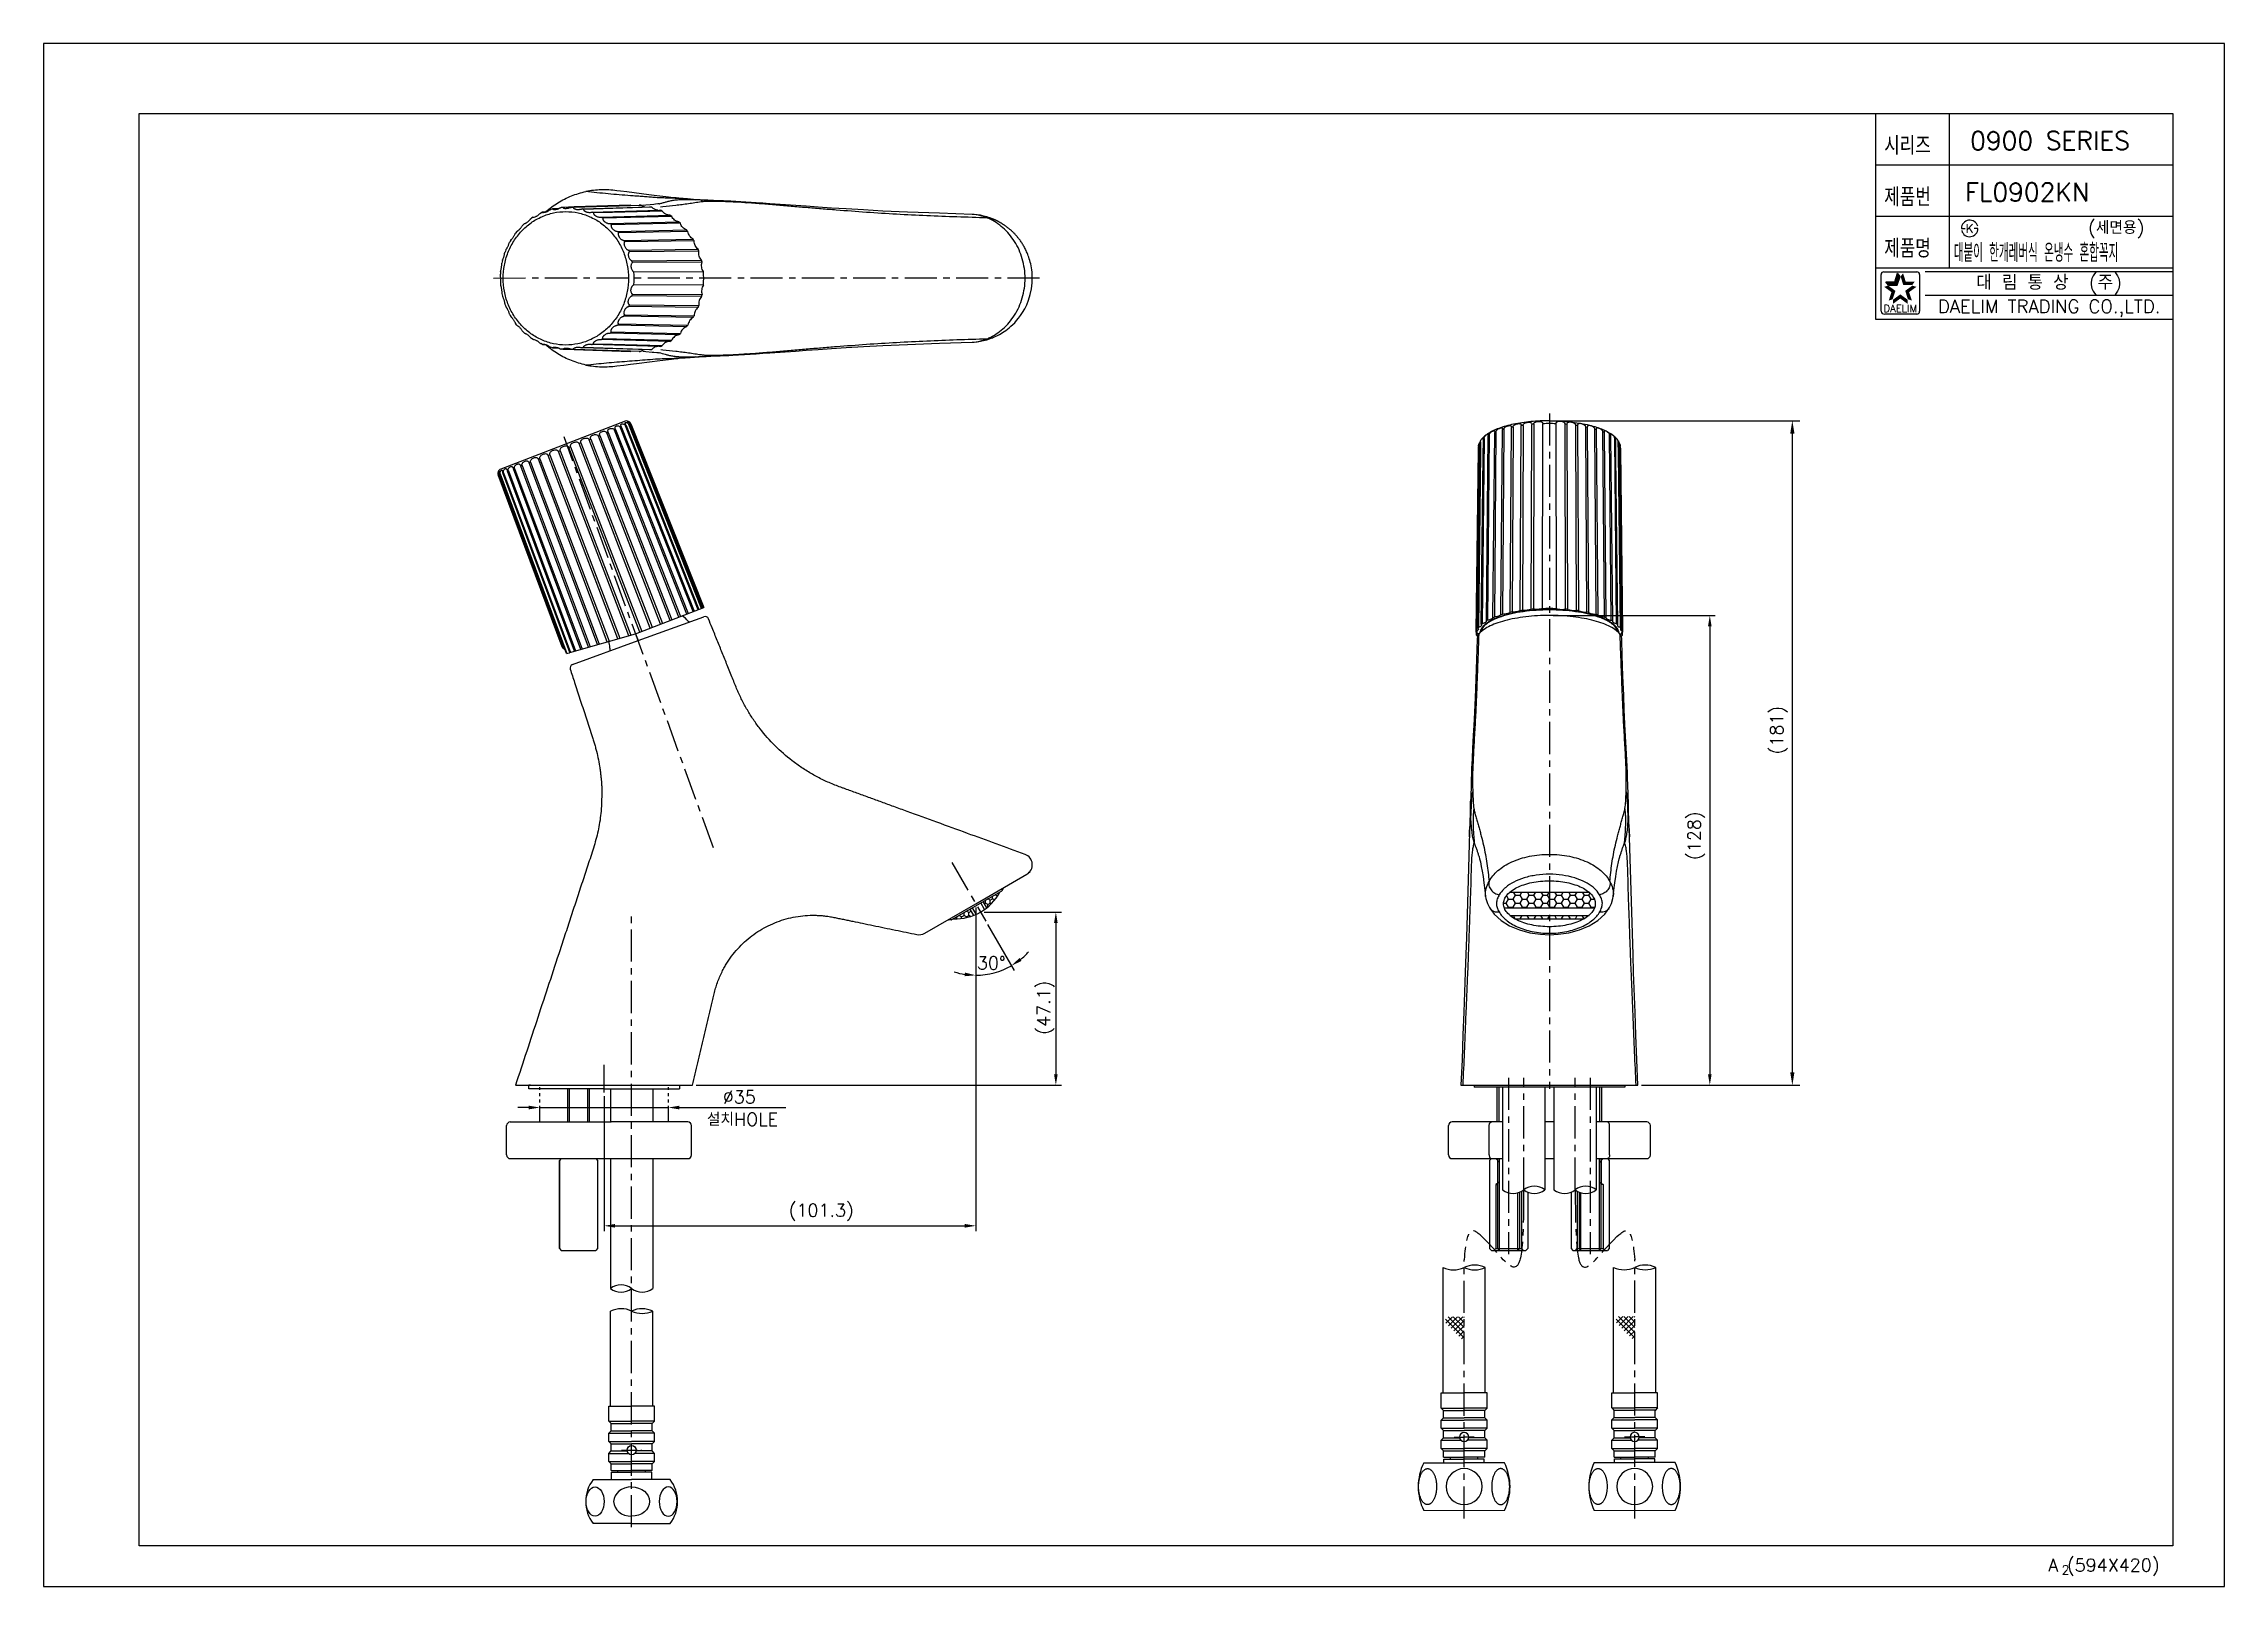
# Model space of a CAD drawing. Extents: x 2439 to 3033, y -7661 to -7241.
import ezdxf
from ezdxf.enums import TextEntityAlignment as Align

# ---------------------------------------------------------------- set-up
doc = ezdxf.new("R2010")
doc.units = 0
doc.header["$LTSCALE"] = 7
doc.header["$MEASUREMENT"] = 0
doc.linetypes.add('CENTER', pattern=[2, 1.25, -0.25, 0.25, -0.25])
doc.linetypes.add('PHANTOM', pattern=[2.5, 1.25, -0.25, 0.25, -0.25, 0.25, -0.25])
doc.layers.get('0').update_dxf_attribs({"color": 2, "linetype": 'CONTINUOUS'})
doc.layers.get('Defpoints').update_dxf_attribs({"linetype": 'CONTINUOUS'})
for name, color, linetype in [('02___PRT_ALL_AXES', 7, 'CONTINUOUS'), ('08_ALL_FEATURES', 7, 'CONTINUOUS'), ('11030_200121-SHAPE', 7, 'CONTINUOUS'), ('29313-SHAPE', 7, 'CONTINUOUS'), ('CENTER', 1, 'CENTER'), ('CL', 1, 'CENTER'), ('D', 2, 'CONTINUOUS'), ('DWG', 7, 'CONTINUOUS'), ('PH', 3, 'PHANTOM'), ('TXT', 4, 'CONTINUOUS')]:
    doc.layers.add(name, color=color, linetype=linetype)
doc.layers.add('치수선', color=2, linetype='CONTINUOUS', lineweight=13)
doc.styles.add('GHS', font='ROMANS.shx', dxfattribs={"bigfont": 'GHS.shx'})
doc.styles.add('ROMANS', font='romans', dxfattribs={"bigfont": 'GHS.shx'})
doc.dimstyles.new('HONG', dxfattribs={"dimscale": 0, "dimtxt": 3.5, "dimasz": 3.5, "dimexe": 2, "dimexo": 1, "dimgap": 1, "dimtad": 1, "dimdec": 4, "dimdsep": 46, "dimtxsty": 'GHS', "dimcen": 3, "dimclrd": 2, "dimclre": 2, "dimclrt": 2, "dimadec": 0, "dimazin": 0, "dimtfac": 1, "dimtdec": 4, "dimtmove": 0, "dimatfit": 2, "dimfxl": 0, "dimtvp": 1, "dimtolj": 1, "dimarcsym": 0})

msp = doc.modelspace()

# ---------------------------------------------------------------- texts
at = {"color": 7, "style": 'GHS'}
for s, p in [('0900 SERIES', (2985.62907, -7267.66975)), ('FL0902KN', (2979.37661, -7281.66975))]:
    msp.add_text(s, height=5, dxfattribs=at).set_placement(p, align=Align.MIDDLE)
at = {"style": 'GHS'}
msp.add_text('(세면용)', height=3.5, dxfattribs=at).set_placement((2996.00504, -7293.06731))
at = {"style": 'GHS', "width": 0.5}
msp.add_text('대붙이 한개레버식 온냉수 혼합꼭지', height=5, dxfattribs=at).set_placement((2959.41642, -7300.68728))
at = {"color": 7, "linetype": 'Continuous'}
for s, height, style, p in [('대 림 통 상  (주)', 4, 'GHS', (2985.38249, -7306.55339)), ('DAELIM TRADING CO.,LTD.', 3.6, 'ROMANS', (2985.38249, -7313.32073))]:
    msp.add_text(s, height=height, dxfattribs=dict(at, style=style)).set_placement(p, align=Align.MIDDLE)
at = {"color": 2, "linetype": 'Continuous', "style": 'ROMANS'}
msp.add_text('DAELIM', height=2, dxfattribs=at).set_placement((2944.84963, -7314.31396), align=Align.CENTER)
at = {"color": 7, "style": 'GHS'}
for s, height, p in [('A (594X420)', 3.5, (2985.13599, -7657.22158)), ('2', 2.5, (2988.78967, -7658.05356))]:
    msp.add_text(s, height=height, dxfattribs=at).set_placement(p)
at = {"layer": 'D', "style": 'GHS', "width": 0.8}
for s, p in [('시리즈', (2940.4625, -7271.5191)), ('제품번', (2940.4625, -7285.5191)), ('제품명', (2940.4625, -7299.5191))]:
    msp.add_text(s, height=5, dxfattribs=at).set_placement(p)
at = {"layer": 'D', "style": 'GHS'}
msp.add_text('K', height=2.394, dxfattribs=at).set_placement((2963.75483, -7291.56661), align=Align.MIDDLE)
at = {"layer": 'D', "char_height": 3.5, "attachment_point": 5, "rotation": 90, "style": 'GHS'}
for s, insert in [('\\A1;(128)', (2889.28959, -7456.88067)), ('\\A1;(47.1)', (2712.08599, -7503.68471))]:
    msp.add_mtext(s, dxfattribs=dict(at, insert=insert))
at = {"layer": 'D', "char_height": 3.5, "attachment_point": 5, "style": 'GHS'}
for s, insert in [('\\A1;30%%d', (2697.2441, -7491.52657)), ('%%C35', (2628.62054, -7528.02655)), ('\\A1;설치HOLE', (2629.46961, -7534.11575)), ('\\A1;(101.3)', (2650.92984, -7559.42335))]:
    msp.add_mtext(s, dxfattribs=dict(at, insert=insert))

# ---------------------------------------------------------------- blocks, each defined once
blk = doc.blocks.new('*D0')
at = {"layer": 'D', "color": 2, "lineweight": -2}
for p, q in [((2850.26, -7343.92), (2917.44, -7343.92)), ((2915.44, -7521.31), (2915.44, -7347.42)), ((2874.37, -7524.81), (2917.44, -7524.81))]:
    blk.add_line(p, q, dxfattribs=at)
at = {"layer": 'D', "color": 2}
for points in [[(2914.86, -7347.42), (2916.02, -7347.42), (2915.44, -7343.92)], [(2914.86, -7521.31), (2916.02, -7521.31), (2915.44, -7524.81)]]:
    blk.add_solid(points, dxfattribs=at)
at = {"layer": 'Defpoints', "color": 0}
for p in [(2849.26, -7343.92), (2915.44, -7343.92), (2873.37, -7524.81)]:
    blk.add_point(p, dxfattribs=at)
at = {"layer": 'D', "color": 2, "insert": (2911.77, -7428.14), "char_height": 3.5, "attachment_point": 5, "rotation": 90, "style": 'GHS'}
blk.add_mtext('\\A1;(181)', dxfattribs=at)

# ---------------------------------------------------------------- dimensions: what is measured, and where the dimension line sits
at = {"layer": 'D'}
dim = msp.add_linear_dim(base=(2915.43844, -7343.91966), p1=(2873.36862, -7524.80907), p2=(2849.26392, -7343.91966), angle=90, text='(181)', dimstyle='HONG', override={"dimscale": 1}, dxfattribs=at)
dim.commit()
dim.dimension.update_dxf_attribs({"geometry": '*D0', "text_midpoint": (2915.43844, -7428.14266), "dimtype": 128})

# ---------------------------------------------------------------- hatches: boundary and pattern name
at = {"layer": 'D', "ltscale": 0.6}
h = msp.add_hatch(dxfattribs=at)
h.set_pattern_fill('HONEY', color=256, scale=6, angle=30)
h.set_pattern_definition([(30, (-1426.82376, -11026.08645), (0.64951905, 1.125), [0.75, -1.5]), (150, (-1426.82376, -11026.08645), (-1.299038106, 4e-16), [0.75, -1.5]), (90, (-1426.82376, -11026.08645), (-0.64951905, 1.125), [-1.5, 0.75])])
h.paths.add_polyline_path([(2696.02084, -7476.52224, 0.104208003), (2699.55951, -7472.21166), (2695.03897, -7474.82159)])
h.paths.add_polyline_path([(2691.48826, -7476.87159), (2686.96772, -7479.48153, 0.104208003), (2692.47013, -7478.57224)])
at = {"layer": 'D'}
h = msp.add_hatch(dxfattribs=at)
h.set_pattern_fill('HONEY', color=256, scale=10)
h.set_pattern_definition([(0, (-12416.8391, -2765.1575), (1.875, 1.082531755), [1.25, -2.5]), (120, (-12416.8391, -2765.1575), (-1.875, 1.082531755), [1.25, -2.5]), (60, (-12416.8391, -2765.1575), (4e-16, 2.16506351), [-2.5, 1.25])])
edge = h.paths.add_edge_path()
edge.add_line((2849.27052, -7472.21166), (2838.53534, -7472.21166))
edge.add_spline(control_points=[(2838.53534, -7472.21166), (2838.24153, -7472.45772), (2837.63826, -7473.04768), (2836.95357, -7474.12127), (2836.77059, -7474.99933), (2836.77059, -7475.41358)], knot_values=[0, 0, 0, 0, 0.075881454, 0.166616337, 0.248841543, 0.248841543, 0.248841543, 0.248841543], degree=3, periodic=0)
edge.add_spline(control_points=[(2836.77059, -7475.41358), (2836.77059, -7475.78868), (2836.84191, -7476.1664), (2836.96914, -7476.52224)], knot_values=[0.925544023, 0.925544023, 0.925544023, 0.925544023, 1, 1, 1, 1], degree=3, periodic=0)
edge.add_line((2836.96914, -7476.52224), (2849.27052, -7476.52224))
edge.add_line((2849.27052, -7476.52224), (2849.27052, -7472.21166))
edge = h.paths.add_edge_path()
edge.add_spline(control_points=[(2861.77046, -7475.41358), (2861.77046, -7474.99933), (2861.58748, -7474.12127), (2860.90279, -7473.04768), (2860.29952, -7472.45772), (2860.00571, -7472.21166)], knot_values=[0.751158393, 0.751158393, 0.751158393, 0.751158393, 0.833383599, 0.924118483, 1, 1, 1, 1], degree=3, periodic=0)
edge.add_line((2860.00571, -7472.21166), (2849.27052, -7472.21166))
edge.add_line((2849.27052, -7472.21166), (2849.27052, -7476.52224))
edge.add_line((2849.27052, -7476.52224), (2861.57191, -7476.52224))
edge.add_spline(control_points=[(2861.57191, -7476.52224), (2861.69913, -7476.1664), (2861.77046, -7475.78868), (2861.77046, -7475.41358)], knot_values=[0, 0, 0, 0, 0.07445593, 0.07445593, 0.07445593, 0.07445593], degree=3, periodic=0)
edge = h.paths.add_edge_path()
edge.add_spline(control_points=[(2858.76077, -7479.48153), (2859.07246, -7479.29981), (2859.5151, -7479.01048), (2859.92935, -7478.68104), (2860.05689, -7478.57224)], knot_values=[0.244418126, 0.244418126, 0.244418126, 0.244418126, 0.315939899, 0.349135984, 0.349135984, 0.349135984, 0.349135984], degree=3, periodic=0)
edge.add_line((2860.05689, -7478.57224), (2849.27052, -7478.57224))
edge.add_line((2849.27052, -7478.57224), (2849.27052, -7479.48153))
edge.add_line((2849.27052, -7479.48153), (2858.76077, -7479.48153))
edge = h.paths.add_edge_path()
edge.add_line((2849.27052, -7478.57224), (2838.48416, -7478.57224))
edge.add_spline(control_points=[(2838.48416, -7478.57224), (2838.6117, -7478.68104), (2839.02595, -7479.01048), (2839.46859, -7479.29981), (2839.78028, -7479.48153)], knot_values=[0.650863943, 0.650863943, 0.650863943, 0.650863943, 0.684059967, 0.755581811, 0.755581811, 0.755581811, 0.755581811], degree=3, periodic=0)
edge.add_line((2839.78028, -7479.48153), (2849.27052, -7479.48153))
edge.add_line((2849.27052, -7479.48153), (2849.27052, -7478.57224))

# ---------------------------------------------------------------- linework, layer by layer
at = {"color": 7}
for p, q in [((2938.12214, -7260.24849), (2938.12214, -7316.24849)), ((2958.12214, -7260.24849), (2958.12214, -7302.24849)), ((2938.12214, -7274.24849), (3019.12214, -7274.24849)), ((2938.12214, -7288.24849), (3019.12214, -7288.24849)), ((2938.12214, -7302.24849), (3019.12214, -7302.24849)), ((2938.12214, -7316.24849), (3019.12214, -7316.24849))]:
    msp.add_line(p, q, dxfattribs=at)
at = {"color": 7, "linetype": 'Continuous'}
for p, q in [((2574.99335, -7287.15946), (2574.52113, -7287.36765)), ((2575.02625, -7287.155), (2574.99343, -7287.15947)), ((2575.73726, -7287.13292), (2575.02625, -7287.155)), ((2577.73038, -7286.25683), (2577.25257, -7286.37892)), ((2577.75306, -7286.254), (2577.73022, -7286.25678)), ((2579.27368, -7286.20515), (2577.75306, -7286.254)), ((2580.57415, -7285.81856), (2580.09349, -7285.85882)), ((2580.57875, -7285.81803), (2580.57374, -7285.81834)), ((2583.63969, -7285.71891), (2580.57875, -7285.81803)), ((2581.55921, -7286.13495), (2581.45378, -7286.13609)), ((2582.9585, -7285.81803), (2583.43195, -7285.8027)), ((2598.94559, -7285.22403), (2583.63969, -7285.71891)), ((2601.92593, -7285.26985), (2598.84384, -7285.36779)), ((2598.94796, -7285.30097), (2601.3642, -7285.2228)), ((2606.73914, -7286.59975), (2607.0894, -7286.58908)), ((2568.05662, -7292.35049), (2567.66244, -7292.84174)), ((2570.09905, -7290.24586), (2569.66396, -7290.64139)), ((2572.42935, -7288.50092), (2571.96971, -7288.80072)), ((2572.42938, -7288.50092), (2572.44261, -7288.50119)), ((2572.46546, -7288.49886), (2572.43101, -7288.5006)), ((2572.44261, -7288.50119), (2572.5066, -7288.49652)), ((2568.05662, -7317.92955), (2567.66244, -7317.43831)), ((2570.09905, -7320.03418), (2569.66396, -7319.63866)), ((2572.42935, -7321.77913), (2571.96971, -7321.47933)), ((2572.42938, -7321.77913), (2572.44261, -7321.77886)), ((2572.46546, -7321.78119), (2572.43101, -7321.77945)), ((2572.44261, -7321.77886), (2572.50659, -7321.78353)), ((2574.99335, -7323.12059), (2574.52113, -7322.9124)), ((2575.02625, -7323.12504), (2574.99343, -7323.12057)), ((2575.02625, -7323.12504), (2575.73726, -7323.14713)), ((2577.73038, -7324.02322), (2577.25257, -7323.90112)), ((2593.766, -7319.6981), (2612.56613, -7320.11936)), ((2607.0894, -7323.69097), (2606.73918, -7323.6803)), ((2577.75306, -7324.02605), (2577.73022, -7324.02327)), ((2577.75306, -7324.02605), (2579.27367, -7324.07489)), ((2580.57415, -7324.46148), (2580.09349, -7324.42122)), ((2580.57875, -7324.46202), (2580.57374, -7324.46171)), ((2580.57875, -7324.46202), (2583.63968, -7324.56114)), ((2581.45378, -7324.14396), (2581.55921, -7324.1451)), ((2583.43195, -7324.47735), (2582.9585, -7324.46202)), ((2583.63969, -7324.56114), (2598.94559, -7325.05602)), ((2598.84394, -7324.91218), (2601.92593, -7325.01019)), ((2601.3642, -7325.05724), (2598.94807, -7324.97914)), ((2597.54208, -7344.06032), (2563.62915, -7357.08035)), ((2599.08794, -7344.73912), (2618.92793, -7394.76393)), ((2829.34911, -7401.24898), (2829.93171, -7351.75233)), ((2829.93171, -7351.75233), (2829.94192, -7350.8863)), ((2830.02707, -7350.41898), (2829.9593, -7350.70891)), ((2868.50076, -7350.41898), (2868.56853, -7350.70891)), ((2868.58591, -7350.8863), (2868.59612, -7351.75234)), ((2868.59612, -7351.75233), (2869.17872, -7401.24898)), ((2580.37214, -7405.47386), (2562.97228, -7358.60262)), ((2600.29585, -7401.91726), (2618.92793, -7394.76393)), ((2601.0599, -7403.76646), (2618.94628, -7397.25635)), ((2829.79008, -7400.39352), (2829.79242, -7400.19247)), ((2832.09264, -7398.40773), (2832.09261, -7398.41858)), ((2866.43519, -7398.40773), (2866.43521, -7398.41858)), ((2868.73541, -7400.19247), (2868.73775, -7400.39352)), ((2581.52285, -7407.30142), (2582.37573, -7407.05681)), ((2582.41204, -7407.04639), (2600.29585, -7401.91726)), ((2583.1735, -7410.27658), (2601.0599, -7403.76646)), ((2593.34969, -7406.30567), (2593.44376, -7406.53851)), ((2600.37574, -7401.88658), (2601.05995, -7403.76644)), ((2829.3467, -7401.45399), (2829.34911, -7401.24897)), ((2829.35689, -7401.45411), (2829.34792, -7402.21649)), ((2829.65586, -7401.88731), (2829.65581, -7401.89019)), ((2830.14921, -7401.88794), (2829.65586, -7401.88731)), ((2868.38778, -7401.88778), (2868.87197, -7401.88731)), ((2868.87197, -7401.88731), (2868.87199, -7401.89019)), ((2869.17991, -7402.21649), (2869.17092, -7401.45374)), ((2869.17872, -7401.24898), (2869.18113, -7401.45399)), ((2693.01364, -7475.41356), (2706.92209, -7467.38352)), ((2679.10523, -7483.44359), (2693.01364, -7475.41356)), ((2567.66674, -7524.80907), (2591.78472, -7524.80907)), ((2571.78456, -7524.80867), (2571.28472, -7524.80867)), ((2571.28472, -7525.80867), (2571.28472, -7524.80867)), ((2587.82407, -7525.80867), (2571.28472, -7525.80867)), ((2581.82407, -7524.80907), (2587.82407, -7524.80907)), ((2581.82407, -7525.80867), (2581.82407, -7534.80915)), ((2591.78472, -7525.80867), (2587.82407, -7525.80867)), ((2591.78472, -7524.80907), (2615.9027, -7524.80907)), ((2591.78472, -7525.80867), (2612.28472, -7525.80867)), ((2611.48488, -7524.80867), (2612.28472, -7524.80867)), ((2612.28472, -7524.80867), (2612.28472, -7525.80867)), ((2869.77052, -7525.30904), (2828.77052, -7525.3091)), ((2835.00952, -7534.80909), (2835.00952, -7525.30909)), ((2863.53152, -7534.80905), (2863.53152, -7525.30905)), ((2565.22998, -7543.80915), (2565.22998, -7535.80915)), ((2614.60457, -7534.80915), (2593.73348, -7534.80915)), ((2615.60457, -7543.80915), (2615.60457, -7535.80915)), ((2566.22998, -7544.80915), (2592.50564, -7544.80915)), ((2592.50564, -7544.80915), (2614.60457, -7544.80915)), ((2835.17053, -7544.80907), (2835.17053, -7569.30906)), ((2857.37268, -7553.91852), (2857.37268, -7569.30906)), ((2815.02482, -7627.59216), (2826.04333, -7627.59216)), ((2837.06184, -7627.59216), (2826.04333, -7627.59216)), ((2861.48168, -7627.56058), (2872.50019, -7627.56058)), ((2883.5187, -7627.56058), (2872.50019, -7627.56058))]:
    msp.add_line(p, q, dxfattribs=at)
at = {"color": 2, "linetype": 'Continuous'}
for p, q in [((2939.59963, -7314.11396), (2939.59963, -7304.11396)), ((2940.34963, -7303.36396), (2949.34963, -7303.36396)), ((2950.09963, -7304.11396), (2950.09963, -7314.11396)), ((2951.62214, -7303.24849), (3019.12214, -7303.24849)), ((2951.62214, -7309.74849), (3019.12214, -7309.74849)), ((2949.34963, -7314.86396), (2940.59963, -7314.86396))]:
    msp.add_line(p, q, dxfattribs=at)
at = {"color": 2}
for p, q in [((2941.60137, -7306.98085), (2940.93627, -7306.06542)), ((2940.93627, -7306.06542), (2943.36128, -7306.06542)), ((2943.36128, -7306.06542), (2944.11065, -7303.7591)), ((2944.02638, -7306.98085), (2944.77575, -7304.67453)), ((2944.77575, -7304.67453), (2944.11065, -7303.7591)), ((2941.60137, -7306.98085), (2944.02638, -7306.98085)), ((2820.96571, -7588.5337), (2826.04333, -7593.61132)), ((2821.08455, -7589.57857), (2822.83652, -7587.8266)), ((2821.67282, -7587.8266), (2826.04333, -7592.19711)), ((2821.79165, -7590.28568), (2824.25074, -7587.8266)), ((2822.49876, -7590.99278), (2825.66495, -7587.8266)), ((2823.08703, -7587.8266), (2826.04333, -7590.7829)), ((2823.20587, -7591.69989), (2826.04333, -7588.86243)), ((2823.91298, -7592.407), (2826.04333, -7590.27664)), ((2824.50124, -7587.8266), (2826.04333, -7589.36868)), ((2825.91546, -7587.8266), (2826.04333, -7587.95447)), ((2867.42257, -7588.50213), (2872.50019, -7593.57975)), ((2867.54141, -7589.547), (2869.29338, -7587.79502)), ((2868.12967, -7587.79502), (2872.50019, -7592.16554)), ((2868.24851, -7590.2541), (2870.7076, -7587.79502)), ((2868.95562, -7590.96121), (2872.12181, -7587.79502)), ((2869.54389, -7587.79502), (2872.50019, -7590.75132)), ((2869.66273, -7591.66832), (2872.50019, -7588.83085)), ((2870.36983, -7592.37542), (2872.50019, -7590.24507)), ((2870.9581, -7587.79502), (2872.50019, -7589.33711)), ((2872.37232, -7587.79502), (2872.50019, -7587.9229)), ((2824.62008, -7593.11411), (2826.04333, -7591.69086)), ((2825.32719, -7593.82121), (2826.04333, -7593.10507)), ((2826.0343, -7594.52832), (2826.04333, -7594.51928)), ((2826.05237, -7594.52832), (2826.04333, -7594.51928)), ((2871.07694, -7593.08253), (2872.50019, -7591.65928)), ((2871.78405, -7593.78964), (2872.50019, -7593.07349)), ((2872.49115, -7594.49674), (2872.50019, -7594.48771)), ((2872.50922, -7594.49674), (2872.50019, -7594.48771))]:
    msp.add_line(p, q, dxfattribs=at)
at = {"linetype": 'Continuous'}
msp.add_lwpolyline([(2439.12214, -7661.24849), (3033.12214, -7661.24849), (3033.12214, -7241.24849), (2439.12214, -7241.24849)], close=True, dxfattribs=at)
at = {"color": 7, "linetype": 'Continuous'}
for centre, radius, start, end in [((2575.23739, -7285.539), 1.66, 270.38134849, 271.7806253), ((2581.76739, -7302.89687), 17.12002, 84.41285596, 86.01214843), ((2581.73775, -7303.05856), 17.28457, 74.87371649, 76.46284311), ((2581.63322, -7303.35475), 17.599, 65.42719399, 66.99733637), ((2600.23972, -7282.80039), 2.74751, 241.87523382, 245.35070716), ((2600.17255, -7302.82759), 17.64569, 84.30030195, 86.12451857), ((2600.14195, -7302.99428), 17.81533, 74.76170463, 76.57432184), ((2600.03413, -7303.29964), 18.13951, 65.31637611, 67.10733285), ((2599.81878, -7303.69351), 18.58888, 56.00896671, 57.77094331), ((2572.35954, -7287.07715), 1.42696, 275.91508035, 277.30767118), ((2581.42438, -7303.73679), 18.03486, 56.1180932, 57.66283559), ((2581.10786, -7304.1448), 18.55178, 46.97454171, 48.4904556), ((2580.70828, -7304.52011), 19.10052, 38.00622822, 39.49296789), ((2599.49242, -7304.11414), 19.12182, 46.86740185, 48.59648693), ((2599.08041, -7304.50106), 19.68757, 37.90115464, 39.59695412), ((2583.57857, -7305.0296), 20.05829, 157.73084923, 159.74374395), ((2583.19003, -7304.84582), 19.62808, 149.09242272, 151.04855343), ((2580.27393, -7304.81735), 19.62734, 29.20523883, 30.66525502), ((2579.86724, -7305.01338), 20.07923, 20.54863665, 21.9866651), ((2598.63256, -7304.80747), 20.23072, 29.10211011, 30.76742036), ((2598.21324, -7305.00954), 20.69662, 20.4471622, 22.08738648), ((2597.88817, -7305.11055), 21.03733, 11.9016406, 13.52410761), ((2584.05272, -7305.14208), 20.54742, 174.73462935, 176.80731276), ((2583.86009, -7305.11499), 20.35275, 166.2621213, 168.31706842), ((2579.55196, -7305.11138), 20.40969, 12.00188114, 13.42434535), ((2579.35876, -7305.13983), 20.60526, 355.06479752, 4.93520248), ((2597.68917, -7305.14024), 21.23876, 354.96551536, 5.03448464), ((2584.05272, -7305.13796), 20.54742, 183.19268724, 185.26537065), ((2583.86009, -7305.16506), 20.35275, 191.68293158, 193.7378787), ((2579.55196, -7305.16866), 20.40969, 346.57565465, 347.99811886), ((2597.88817, -7305.1695), 21.03733, 346.47589239, 348.0983594), ((2583.57857, -7305.25044), 20.05829, 200.25625605, 202.26915077), ((2583.19003, -7305.43422), 19.62808, 208.95144657, 210.90757728), ((2580.70828, -7305.75993), 19.10052, 320.50703211, 321.99377178), ((2580.27393, -7305.4627), 19.62734, 329.33474498, 330.79476117), ((2579.86724, -7305.26667), 20.07923, 338.0133349, 339.45136335), ((2599.08041, -7305.77899), 19.68757, 320.40304588, 322.09884536), ((2598.63256, -7305.47258), 20.23072, 329.23257964, 330.89788989), ((2598.21324, -7305.2705), 20.69662, 337.91261352, 339.5528378), ((2572.35955, -7323.20282), 1.42689, 82.69283818, 84.08537039), ((2575.23739, -7324.74102), 1.65998, 88.21937012, 89.61912331), ((2581.73775, -7307.22149), 17.28457, 283.53715689, 285.12628351), ((2581.63322, -7306.9253), 17.599, 293.00266363, 294.57280601), ((2581.42438, -7306.54325), 18.03486, 302.33716441, 303.8819068), ((2581.10786, -7306.13525), 18.55178, 311.5095444, 313.02545829), ((2600.03413, -7306.98041), 18.13951, 292.89266715, 294.68362389), ((2599.81878, -7306.58654), 18.58888, 302.22905669, 303.99103329), ((2599.49242, -7306.16591), 19.12182, 311.40351307, 313.13259815), ((2581.76739, -7307.38317), 17.12002, 273.98785157, 275.58714404), ((2600.19139, -7327.39014), 2.64578, 114.48832124, 118.11566283), ((2600.17255, -7307.45246), 17.64569, 273.87548143, 275.69969805), ((2600.14195, -7307.28576), 17.81533, 283.42567816, 285.23829537), ((2597.97247, -7345.18152), 1.2, 21.63342479, 111.00002735), ((2564.05884, -7358.19974), 1.2, 110.99997265, 155.46604725), ((2849.03974, -7449.24632), 54.17926, 94.38651502, 95.00311167), ((2849.26156, -7453.14554), 58.08529, 89.99767778, 91.83626235), ((2849.26447, -7453.25785), 58.19761, 88.16551195, 90.00054791), ((2849.4881, -7449.24632), 54.17926, 84.99688833, 85.61348498), ((2607.31203, -7405.21114), 10, 42.36846524, 54.98807668), ((2615.0697, -7398.13522), 0.5, 222.36846524, 290), ((2619.2883, -7398.19604), 1, 21.99768739, 110), ((2833.03401, -7402.52177), 3.8803, 143.14405647, 146.73049869), ((2835.32498, -7404.72145), 7.06516, 128.34820297, 130.75369376), ((2838.29105, -7409.14501), 12.39796, 118.34426403, 119.99695504), ((2841.46683, -7415.87399), 19.84357, 111.22314001, 112.43034209), ((2844.39493, -7424.39169), 28.85387, 105.81597463, 106.75607348), ((2846.71991, -7433.67235), 38.42363, 101.45081109, 102.22714748), ((2848.25877, -7442.38431), 47.27199, 97.72662587, 98.4025087), ((2850.23339, -7442.63606), 47.52624, 81.59929922, 82.27156621), ((2851.74656, -7433.96512), 38.72275, 77.77585107, 78.54619037), ((2854.04834, -7424.68114), 29.15541, 73.24878803, 74.17916386), ((2856.96198, -7416.12122), 20.10987, 67.57765128, 68.76886662), ((2860.13662, -7409.32445), 12.60344, 60.01651833, 61.6422626), ((2863.11672, -7404.82576), 7.20041, 49.2689001, 51.62920316), ((2865.43561, -7402.56262), 3.95137, 33.30176563, 36.82367921), ((2562.28146, -7415.16111), 20.52054, 27.14577204, 28.16737697), ((2831.8065, -7401.9124), 2.50276, 164.64878785, 169.43756706), ((2866.72133, -7401.9124), 2.50276, 10.56243294, 15.35121215), ((2705.42209, -7464.78544), 3, 300.00000001, 70.00000137), ((2566.22998, -7535.80915), 1, 90, 180), ((2614.60457, -7535.80915), 1, 0, 90), ((2566.22998, -7543.80915), 1, 180, 270), ((2614.60457, -7543.80915), 1, 270, 0), ((2828.54333, -7634.09216), 15, 154.32071138, 205.67928862), ((2823.54333, -7634.09216), 15, 334.32071138, 25.67928862), ((2875.00019, -7634.06058), 15, 154.32071138, 205.67928862), ((2870.00019, -7634.06058), 15, 334.32071138, 25.67928862)]:
    msp.add_arc(centre, radius, start, end, dxfattribs=at)
at = {"color": 2, "linetype": 'Continuous'}
for centre, radius, start, end in [((2940.34963, -7304.11396), 0.75, 90, 180), ((2949.34963, -7304.11396), 0.75, 0, 90), ((2940.47463, -7313.98896), 0.88388, 188.13010235, 278.13010235), ((2949.34963, -7314.11396), 0.75, 270, 0), ((2823.16833, -7568.29528), 6.79899, 244.98489338, 295.01510662), ((2828.91833, -7580.3972), 6.59981, 64.17534955, 115.82465045), ((2828.91833, -7568.29528), 6.79899, 244.98489338, 295.01510662), ((2869.62519, -7568.26371), 6.79899, 244.98489338, 295.01510662), ((2875.37519, -7580.36562), 6.59981, 64.17534955, 115.82465045), ((2875.37519, -7568.26371), 6.79899, 244.98489338, 295.01510662), ((2596.43305, -7592.4454), 6.77475, 65.10703476, 115.3290204), ((2602.13636, -7592.4454), 6.77475, 64.6709796, 114.89296524), ((2602.18309, -7580.16653), 6.78385, 244.70702474, 294.85692011)]:
    msp.add_arc(centre, radius, start, end, dxfattribs=at)
at = {"color": 0}
msp.add_arc((2583.51552, -7411.21627), 1, 110, 197.999884, dxfattribs=at)
at = {"color": 0, "linetype": 'Continuous'}
msp.add_arc((2677.60525, -7480.84554), 2.99997, 258.34058937, 299.99994616, dxfattribs=at)
for centre, start, end in [((2839.39553, -7549.58287), 232.13682564, 307.86317436), ((2845.14553, -7556.97887), 52.13682564, 127.86317436), ((2845.14553, -7549.58287), 232.13682564, 307.86317436), ((2853.39553, -7549.58287), 232.13682564, 307.86317436), ((2853.39553, -7549.58287), 232.13682564, 307.86317436), ((2859.14552, -7556.97887), 52.13682564, 127.86317436), ((2859.14553, -7549.58287), 232.13682564, 307.86317436), ((2596.40604, -7583.84562), 52.07995288, 127.8063016), ((2596.40604, -7576.45533), 232.1936984, 307.92004712), ((2602.15971, -7576.45818), 232.13682564, 307.86317436)]:
    msp.add_arc(centre, 4.6841, start, end)
at = {"color": 7, "linetype": 'Continuous'}
for start_param, end_param in [(-3.077056715, -3.047123621), (-0.094469033, -0.064535939)]:
    msp.add_ellipse((2849.26392, -7401.8823), major_axis=(19.95809, 0), ratio=0.259858422, start_param=start_param, end_param=end_param, dxfattribs=at)
for points, knots in [([(2564.29524, -7305.14002), (2564.29524, -7303.95378), (2564.45998, -7302.16975), (2565.00319, -7299.86185), (2565.75368, -7297.62793), (2567.07004, -7295.00025), (2569.20183, -7292.22956), (2571.80314, -7289.95199), (2574.77497, -7288.25724), (2578.00326, -7287.21239), (2581.36272, -7286.85938), (2584.72218, -7287.21238), (2587.95047, -7288.25723), (2590.9223, -7289.95197), (2593.52362, -7292.22953), (2595.6554, -7295.00021), (2596.97178, -7297.6279), (2597.72228, -7299.86183), (2598.26549, -7302.16973), (2598.43023, -7303.95378), (2598.43023, -7305.14002)], [0, 0, 0, 0, 0.064385118, 0.096520238, 0.128553413, 0.192129791, 0.255013934, 0.317140281, 0.378558074, 0.439428092, 0.499999695, 0.560571292, 0.62144133, 0.68285912, 0.744985309, 0.807869357, 0.871445958, 0.903479278, 0.935614596, 1, 1, 1, 1]), ([(2572.54105, -7288.49253), (2572.70096, -7288.47206), (2572.95667, -7288.40256), (2573.29527, -7288.2545), (2573.5726, -7288.09586), (2573.84142, -7287.90611), (2574.09182, -7287.70089), (2574.28434, -7287.53246), (2574.42536, -7287.42288), (2574.49044, -7287.38176), (2574.52109, -7287.36771)], [0, 0, 0, 0, 0.209524894, 0.340648388, 0.47992408, 0.62390249, 0.767809953, 0.900568084, 0.956179018, 1, 1, 1, 1]), ([(2574.99343, -7287.15947), (2574.97503, -7287.16733), (2575.05138, -7287.18654), (2575.08719, -7287.1905), (2575.15871, -7287.19825), (2575.21049, -7287.19922), (2575.24843, -7287.19897)], [0, 0, 0, 0, 0.229748088, 0.382219826, 0.564203928, 1, 1, 1, 1]), ([(2575.28897, -7287.1982), (2575.45799, -7287.19297), (2575.72181, -7287.1477), (2576.06736, -7287.03275), (2576.33828, -7286.91155), (2576.60141, -7286.76582), (2576.84654, -7286.61034), (2577.03432, -7286.48645), (2577.16729, -7286.41144), (2577.22609, -7286.38623), (2577.25264, -7286.37885)], [0, 0, 0, 0, 0.235609733, 0.368553056, 0.507039211, 0.648389243, 0.787269937, 0.911454034, 0.961608955, 1, 1, 1, 1]), ([(2577.73022, -7286.25678), (2577.72589, -7286.25789), (2577.71815, -7286.25987), (2577.7125, -7286.27153), (2577.72095, -7286.28314), (2577.74265, -7286.30088), (2577.78999, -7286.32401), (2577.83271, -7286.33895), (2577.85825, -7286.34666)], [0, 0, 0, 0, 0.071159064, 0.118063763, 0.179379471, 0.275483424, 0.57523131, 1, 1, 1, 1]), ([(2577.85825, -7286.34666), (2577.93278, -7286.36916), (2578.10293, -7286.39988), (2578.2752, -7286.40554), (2578.36914, -7286.40253)], [0, 0, 0, 0, 0.453040594, 1, 1, 1, 1]), ([(2578.36914, -7286.40253), (2578.52716, -7286.39746), (2578.76847, -7286.36338), (2579.0838, -7286.27601), (2579.32273, -7286.18916), (2579.55281, -7286.08867), (2579.76372, -7285.98748), (2579.92215, -7285.91192), (2580.02936, -7285.87212), (2580.07426, -7285.86056), (2580.09388, -7285.85851)], [0, 0, 0, 0, 0.260428803, 0.398199598, 0.538711112, 0.678781631, 0.811564887, 0.924195018, 0.967502057, 1, 1, 1, 1]), ([(2580.57366, -7285.8183), (2580.56484, -7285.81896), (2580.54943, -7285.82063), (2580.53348, -7285.83972), (2580.54327, -7285.86441), (2580.57542, -7285.90218), (2580.64901, -7285.95369), (2580.76501, -7286.01105), (2580.91183, -7286.06276), (2581.07976, -7286.10294), (2581.26271, -7286.12879), (2581.38916, -7286.13537), (2581.45378, -7286.13609)], [0, 0, 0, 0, 0.025507764, 0.042445847, 0.062859925, 0.093885873, 0.188039619, 0.316305655, 0.467947169, 0.63533394, 0.813653075, 1, 1, 1, 1]), ([(2582.9585, -7285.81803), (2582.92537, -7285.8191), (2582.84421, -7285.83907), (2582.70799, -7285.88153), (2582.54101, -7285.93831), (2582.28995, -7286.01811), (2581.96272, -7286.10008), (2581.69279, -7286.13063), (2581.5592, -7286.13495)], [0, 0, 0, 0, 0.06907039, 0.172261051, 0.298310026, 0.436284288, 0.721421217, 1, 1, 1, 1]), ([(2583.43373, -7285.85783), (2583.42135, -7285.85822), (2583.40218, -7285.86184), (2583.38836, -7285.88118), (2583.38695, -7285.89871), (2583.392, -7285.91858), (2583.40778, -7285.9513), (2583.44269, -7285.9961), (2583.50013, -7286.05107), (2583.60391, -7286.13019), (2583.76492, -7286.22068), (2583.98747, -7286.30716), (2584.23593, -7286.36872), (2584.50137, -7286.40214), (2584.68311, -7286.40512), (2584.77515, -7286.4022)], [0, 0, 0, 0, 0.023084075, 0.032244838, 0.042301718, 0.054756807, 0.070139583, 0.109698654, 0.159725528, 0.218097091, 0.352500089, 0.502345183, 0.661914532, 0.828371879, 1, 1, 1, 1]), ([(2584.77515, -7286.4022), (2584.87597, -7286.399), (2585.07487, -7286.38205), (2585.35586, -7286.33479), (2585.56743, -7286.28857), (2585.706, -7286.2625), (2585.7612, -7286.25473), (2585.78419, -7286.254)], [0, 0, 0, 0, 0.29638939, 0.585435262, 0.836746692, 0.932434576, 1, 1, 1, 1]), ([(2586.24772, -7286.37242), (2586.23237, -7286.37289), (2586.19677, -7286.38588), (2586.19238, -7286.44919), (2586.22045, -7286.51617), (2586.27284, -7286.59762), (2586.34955, -7286.68382), (2586.44598, -7286.77065), (2586.55887, -7286.8536), (2586.73005, -7286.95742), (2586.97002, -7287.06462), (2587.28337, -7287.15205), (2587.61423, -7287.19721), (2587.8391, -7287.20078), (2587.95148, -7287.19736)], [0, 0, 0, 0, 0.021814962, 0.044740012, 0.079427319, 0.125731786, 0.181080957, 0.243014616, 0.309670057, 0.379759002, 0.52705119, 0.6812674, 0.8403104, 1, 1, 1, 1]), ([(2587.95148, -7287.19736), (2588.06439, -7287.19391), (2588.22107, -7287.18137), (2588.40711, -7287.16257), (2588.48097, -7287.15592), (2588.511, -7287.155)], [0, 0, 0, 0, 0.603920056, 0.839368239, 1, 1, 1, 1]), ([(2588.95142, -7287.34914), (2588.94037, -7287.34945), (2588.91819, -7287.35506), (2588.89494, -7287.38242), (2588.88739, -7287.42161), (2588.89332, -7287.49152), (2588.93217, -7287.59496), (2589.01063, -7287.72478), (2589.12092, -7287.85849), (2589.25679, -7287.98723), (2589.41355, -7288.10588), (2589.64785, -7288.24796), (2589.97421, -7288.38492), (2590.38538, -7288.4769), (2590.75516, -7288.50362), (2590.98131, -7288.50143), (2591.07179, -7288.49886)], [0, 0, 0, 0, 0.012175832, 0.02370032, 0.037522948, 0.054995541, 0.100604847, 0.15747391, 0.221796896, 0.290939851, 0.363316179, 0.438029267, 0.59247134, 0.750837983, 0.900242245, 1, 1, 1, 1]), ([(2602.79953, -7285.71576), (2602.72082, -7285.6936), (2602.40913, -7285.58902), (2602.11906, -7285.42155), (2601.92502, -7285.26914)], [0, 0, 0, 0, 0.248916571, 1, 1, 1, 1]), ([(2606.41182, -7286.61291), (2606.11434, -7286.58163), (2605.52113, -7286.40479), (2605.03116, -7286.02865), (2604.82443, -7285.80532)], [0, 0, 0, 0, 0.495681741, 1, 1, 1, 1]), ([(2609.73233, -7287.96875), (2609.52629, -7287.97039), (2609.11043, -7287.92074), (2608.52394, -7287.69076), (2608.00619, -7287.31988), (2607.72823, -7286.99452), (2607.60933, -7286.81758)], [0, 0, 0, 0, 0.246235391, 0.49419238, 0.745235457, 1, 1, 1, 1]), ([(2612.13878, -7289.77143), (2611.93455, -7289.73868), (2611.53048, -7289.61997), (2610.98567, -7289.29528), (2610.52936, -7288.84324), (2610.30265, -7288.47574), (2610.21113, -7288.281)], [0, 0, 0, 0, 0.245303311, 0.49327285, 0.744811767, 1, 1, 1, 1]), ([(2566.34918, -7294.76375), (2566.36063, -7294.74466), (2566.39764, -7294.70351), (2566.4644, -7294.636), (2566.54905, -7294.55229), (2566.68078, -7294.41654), (2566.85242, -7294.22103), (2567.04809, -7293.95619), (2567.22729, -7293.66543), (2567.38436, -7293.36552), (2567.50072, -7293.1208), (2567.59156, -7292.94756), (2567.63803, -7292.87322), (2567.66244, -7292.84173)], [0, 0, 0, 0, 0.028508859, 0.070212319, 0.121927472, 0.180850716, 0.31249609, 0.454743635, 0.602036304, 0.749435862, 0.888133026, 0.948976225, 1, 1, 1, 1]), ([(2568.05661, -7292.3505), (2568.06817, -7292.33659), (2568.10857, -7292.309), (2568.18043, -7292.26065), (2568.27623, -7292.19737), (2568.38604, -7292.11936), (2568.50419, -7292.0283), (2568.66965, -7291.88821), (2568.87331, -7291.68845), (2569.09973, -7291.42032), (2569.3043, -7291.13634), (2569.45843, -7290.90168), (2569.57624, -7290.73764), (2569.63444, -7290.66908), (2569.66396, -7290.64137)], [0, 0, 0, 0, 0.022925844, 0.060960096, 0.110468897, 0.168218169, 0.231789734, 0.299496824, 0.44301203, 0.592840631, 0.743866083, 0.886488791, 0.948669578, 1, 1, 1, 1]), ([(2570.09903, -7290.24586), (2570.10261, -7290.24271), (2570.11518, -7290.23734), (2570.13855, -7290.22777), (2570.17228, -7290.21541), (2570.23307, -7290.19263), (2570.32432, -7290.1564), (2570.44612, -7290.10161), (2570.57967, -7290.03313), (2570.77028, -7289.92187), (2571.00955, -7289.75348), (2571.2819, -7289.51519), (2571.53329, -7289.25384), (2571.72441, -7289.03437), (2571.86757, -7288.88392), (2571.93606, -7288.82334), (2571.9697, -7288.80073)], [0, 0, 0, 0, 0.005979249, 0.016764931, 0.031918666, 0.050905917, 0.098232271, 0.154973601, 0.218321967, 0.286344522, 0.431606382, 0.584400107, 0.739418389, 0.886013022, 0.949172732, 1, 1, 1, 1]), ([(2591.47825, -7288.76392), (2591.46669, -7288.76422), (2591.44289, -7288.77113), (2591.41674, -7288.80024), (2591.40312, -7288.84253), (2591.398, -7288.91901), (2591.4201, -7289.0344), (2591.47814, -7289.18242), (2591.56714, -7289.33761), (2591.68227, -7289.49054), (2591.81959, -7289.63562), (2592.02972, -7289.81544), (2592.3317, -7290.00325), (2592.66447, -7290.1322), (2592.93546, -7290.19965), (2593.12229, -7290.2319), (2593.27685, -7290.24813), (2593.36724, -7290.25341), (2593.40351, -7290.25248)], [0, 0, 0, 0, 0.01252422, 0.02531554, 0.040757782, 0.059784037, 0.107866018, 0.166316308, 0.231490381, 0.300922624, 0.373153522, 0.447371752, 0.599968245, 0.755621718, 0.831701677, 0.902148585, 0.960703934, 1, 1, 1, 1]), ([(2593.766, -7290.58194), (2593.75392, -7290.58221), (2593.72855, -7290.59016), (2593.69906, -7290.62036), (2593.67903, -7290.66488), (2593.66221, -7290.74601), (2593.66612, -7290.87033), (2593.70119, -7291.03286), (2593.76595, -7291.2057), (2593.85699, -7291.37907), (2593.97119, -7291.54702), (2594.15192, -7291.76002), (2594.4222, -7291.99383), (2594.73291, -7292.17121), (2594.99163, -7292.27462), (2595.17215, -7292.32957), (2595.32313, -7292.36135), (2595.41268, -7292.37348), (2595.44874, -7292.37268)], [0, 0, 0, 0, 0.012877904, 0.026832229, 0.043747454, 0.064218264, 0.114682955, 0.174730551, 0.240831399, 0.310665292, 0.382886894, 0.456760306, 0.607809333, 0.76092599, 0.83548493, 0.904382467, 0.961568211, 1, 1, 1, 1]), ([(2595.75834, -7292.75843), (2595.73205, -7292.75892), (2595.69071, -7292.78793), (2595.65935, -7292.84365), (2595.63861, -7292.9026), (2595.62509, -7292.97247), (2595.61614, -7293.08124), (2595.62509, -7293.23069), (2595.66319, -7293.41681), (2595.72742, -7293.60637), (2595.81539, -7293.79305), (2595.96224, -7294.03387), (2596.19439, -7294.30769), (2596.47601, -7294.5292), (2596.71738, -7294.66641), (2596.88822, -7294.74216), (2597.01908, -7294.78556), (2597.106, -7294.80352), (2597.14171, -7294.80753), (2597.15712, -7294.80725)], [0, 0, 0, 0, 0.027622606, 0.045884697, 0.067697319, 0.092742949, 0.120526793, 0.182169955, 0.249260667, 0.319602816, 0.391952723, 0.465640837, 0.615489241, 0.766345245, 0.839436643, 0.906752202, 0.962458021, 0.983805549, 1, 1, 1, 1]), ([(2614.25061, -7291.95253), (2614.05332, -7291.88605), (2613.67137, -7291.70117), (2613.18163, -7291.29015), (2612.79776, -7290.76831), (2612.62764, -7290.36743), (2612.56579, -7290.15955)], [0, 0, 0, 0, 0.244860787, 0.493040135, 0.74490651, 1, 1, 1, 1]), ([(2616.01583, -7294.45835), (2615.83048, -7294.35971), (2615.48041, -7294.11337), (2615.05759, -7293.62642), (2614.7553, -7293.04771), (2614.64591, -7292.62299), (2614.61532, -7292.40696)], [0, 0, 0, 0, 0.244930066, 0.493485607, 0.745487, 1, 1, 1, 1]), ([(2564.08959, -7300.28161), (2564.09645, -7300.25353), (2564.11962, -7300.19155), (2564.18348, -7300.04911), (2564.28245, -7299.84141), (2564.39898, -7299.56323), (2564.50329, -7299.25887), (2564.58701, -7298.94205), (2564.64974, -7298.62825), (2564.69081, -7298.37784), (2564.72648, -7298.19899), (2564.74784, -7298.12007), (2564.76078, -7298.08502)], [0, 0, 0, 0, 0.037603194, 0.085696596, 0.203197889, 0.336782337, 0.477827421, 0.621369054, 0.762715365, 0.893959338, 0.951402449, 1, 1, 1, 1]), ([(2565.01632, -7297.42834), (2565.02612, -7297.40441), (2565.05725, -7297.35184), (2565.11451, -7297.26708), (2565.18504, -7297.16603), (2565.29225, -7297.0082), (2565.4289, -7296.78843), (2565.57926, -7296.50064), (2565.71072, -7296.19386), (2565.82037, -7295.88418), (2565.89887, -7295.6343), (2565.96209, -7295.45618), (2565.99609, -7295.3784), (2566.01485, -7295.34448)], [0, 0, 0, 0, 0.033398538, 0.078461895, 0.132334959, 0.192537042, 0.324979638, 0.466411267, 0.611608717, 0.7557806, 0.890675938, 0.94992184, 1, 1, 1, 1]), ([(2597.4062, -7295.23979), (2597.37821, -7295.2402), (2597.33423, -7295.2698), (2597.29465, -7295.32533), (2597.25297, -7295.41017), (2597.21838, -7295.54254), (2597.20226, -7295.72164), (2597.21219, -7295.9166), (2597.25973, -7296.18729), (2597.37957, -7296.52157), (2597.60471, -7296.88778), (2597.85096, -7297.14823), (2598.07022, -7297.31585), (2598.2284, -7297.41096), (2598.35225, -7297.46718), (2598.43623, -7297.49103), (2598.47134, -7297.49647), (2598.48658, -7297.49625)], [0, 0, 0, 0, 0.029067239, 0.048552258, 0.071594174, 0.12646429, 0.189630563, 0.25769484, 0.328568481, 0.474464545, 0.623302059, 0.772050369, 0.843684908, 0.909357521, 0.963458325, 0.984173564, 1, 1, 1, 1]), ([(2598.66901, -7297.96493), (2598.63945, -7297.96522), (2598.57154, -7298.00816), (2598.49977, -7298.11385), (2598.43659, -7298.26395), (2598.39413, -7298.44462), (2598.3747, -7298.6435), (2598.38153, -7298.92232), (2598.45025, -7299.27382), (2598.61861, -7299.67081), (2598.82398, -7299.96371), (2599.01689, -7300.15778), (2599.15969, -7300.26992), (2599.27478, -7300.33771), (2599.35506, -7300.36693), (2599.38939, -7300.37361), (2599.4044, -7300.37346)], [0, 0, 0, 0, 0.030432219, 0.075068594, 0.131930171, 0.196556083, 0.265581187, 0.337009237, 0.483096635, 0.631104775, 0.77791036, 0.848117458, 0.912112706, 0.964513013, 0.984550492, 1, 1, 1, 1]), ([(2617.39097, -7297.2272), (2617.22228, -7297.09882), (2616.91294, -7296.79737), (2616.56716, -7296.24664), (2616.3536, -7295.62527), (2616.3077, -7295.18683), (2616.30925, -7294.9679)], [0, 0, 0, 0, 0.245481322, 0.4945368, 0.74647835, 1, 1, 1, 1]), ([(2618.34216, -7300.19088), (2618.19442, -7300.036), (2617.9335, -7299.68721), (2617.67298, -7299.08628), (2617.55315, -7298.43738), (2617.57209, -7297.99576), (2617.60587, -7297.77932)], [0, 0, 0, 0, 0.246444212, 0.496074854, 0.747777003, 1, 1, 1, 1]), ([(2563.62253, -7305.14002), (2563.62253, -7305.03189), (2563.61532, -7304.81916), (2563.58655, -7304.51274), (2563.55514, -7304.27453), (2563.53803, -7304.10602), (2563.53526, -7304.03141), (2563.53714, -7303.99771)], [0, 0, 0, 0, 0.28299106, 0.556598636, 0.805188466, 0.911681092, 1, 1, 1, 1]), ([(2563.62253, -7305.14002), (2563.62253, -7305.24815), (2563.61532, -7305.46089), (2563.58655, -7305.76731), (2563.55514, -7306.00552), (2563.53803, -7306.17403), (2563.53526, -7306.24864), (2563.53714, -7306.28233)], [0, 0, 0, 0, 0.282991088, 0.556598673, 0.805188462, 0.911681095, 1, 1, 1, 1]), ([(2563.59195, -7303.25646), (2563.59484, -7303.22508), (2563.60843, -7303.15576), (2563.64994, -7302.99828), (2563.7159, -7302.77289), (2563.78911, -7302.47786), (2563.84683, -7302.16261), (2563.88311, -7301.84121), (2563.89966, -7301.52856), (2563.90402, -7301.28205), (2563.91276, -7301.10643), (2563.92176, -7301.0286), (2563.92899, -7300.99365)], [0, 0, 0, 0, 0.041170263, 0.09198014, 0.212881069, 0.347922523, 0.488990095, 0.631300659, 0.770202222, 0.897926587, 0.953375353, 1, 1, 1, 1]), ([(2581.33737, -7323.30321), (2580.22239, -7323.30145), (2577.98041, -7323.06278), (2574.75762, -7322.01474), (2571.78993, -7320.31845), (2569.19306, -7318.04081), (2567.06484, -7315.27095), (2565.4855, -7312.11526), (2564.51372, -7308.69595), (2564.29524, -7306.32514), (2564.29524, -7305.14002)], [0, 0, 0, 0, 0.121162279, 0.24291767, 0.365773896, 0.4900465, 0.615833304, 0.743002872, 0.871215907, 1, 1, 1, 1]), ([(2598.43023, -7305.14002), (2598.43023, -7306.32738), (2598.21093, -7308.70266), (2597.23551, -7312.1279), (2595.65041, -7315.28807), (2593.51474, -7318.06029), (2590.9093, -7320.33769), (2587.93265, -7322.03078), (2584.70127, -7323.07254), (2582.45442, -7323.30497), (2581.33737, -7323.30321)], [0, 0, 0, 0, 0.128791523, 0.257009852, 0.384181111, 0.509965572, 0.634232774, 0.757082896, 0.87883484, 1, 1, 1, 1]), ([(2599.51568, -7300.86675), (2599.48468, -7300.8669), (2599.41261, -7300.90815), (2599.28355, -7301.05718), (2599.15532, -7301.34289), (2599.08464, -7301.74187), (2599.10337, -7302.17043), (2599.21115, -7302.58825), (2599.37119, -7302.90634), (2599.53413, -7303.12221), (2599.65918, -7303.24862), (2599.76395, -7303.32646), (2599.83985, -7303.36041), (2599.87323, -7303.36812), (2599.88796, -7303.36805)], [0, 0, 0, 0, 0.031748937, 0.078528202, 0.20298596, 0.344799527, 0.491270126, 0.638688729, 0.783778323, 0.852624127, 0.914947117, 0.965589022, 0.984920377, 1, 1, 1, 1]), ([(2618.84599, -7303.27642), (2618.60024, -7302.92208), (2618.27152, -7302.08347), (2618.34331, -7301.18697), (2618.47325, -7300.77198)], [0, 0, 0, 0, 0.497896918, 1, 1, 1, 1]), ([(2563.59195, -7307.02359), (2563.59484, -7307.05496), (2563.60843, -7307.12428), (2563.64994, -7307.28177), (2563.7159, -7307.50715), (2563.78911, -7307.80219), (2563.84683, -7308.11744), (2563.88311, -7308.43883), (2563.89966, -7308.75148), (2563.90402, -7308.99799), (2563.91276, -7309.17362), (2563.92176, -7309.25145), (2563.92899, -7309.28639)], [0, 0, 0, 0, 0.041170261, 0.091980144, 0.212881084, 0.347922541, 0.488990108, 0.631300678, 0.770202223, 0.897926587, 0.953375354, 1, 1, 1, 1]), ([(2564.08959, -7309.99844), (2564.09645, -7310.02652), (2564.11962, -7310.0885), (2564.18348, -7310.23093), (2564.28245, -7310.43864), (2564.39898, -7310.71681), (2564.50329, -7311.02118), (2564.58701, -7311.338), (2564.64974, -7311.65179), (2564.69081, -7311.9022), (2564.72648, -7312.08106), (2564.74784, -7312.15997), (2564.76078, -7312.19502)], [0, 0, 0, 0, 0.037603192, 0.085696598, 0.203197902, 0.336782353, 0.477827433, 0.621369072, 0.762715365, 0.893959337, 0.951402447, 1, 1, 1, 1]), ([(2598.66901, -7312.31511), (2598.63945, -7312.31482), (2598.57154, -7312.27188), (2598.49977, -7312.1662), (2598.43659, -7312.0161), (2598.39413, -7311.83543), (2598.3747, -7311.63655), (2598.38153, -7311.35772), (2598.45025, -7311.00623), (2598.61861, -7310.60924), (2598.82398, -7310.31633), (2599.01689, -7310.12227), (2599.15969, -7310.01012), (2599.27478, -7309.94233), (2599.35506, -7309.91312), (2599.38939, -7309.90644), (2599.4044, -7309.90658)], [0, 0, 0, 0, 0.030432215, 0.075068585, 0.131930154, 0.196556073, 0.265581185, 0.337009237, 0.483096627, 0.631104768, 0.777910344, 0.848117446, 0.912112697, 0.964513002, 0.984550497, 1, 1, 1, 1]), ([(2599.51568, -7309.4133), (2599.48468, -7309.41314), (2599.41261, -7309.37189), (2599.28355, -7309.22286), (2599.15532, -7308.93716), (2599.08464, -7308.53818), (2599.10337, -7308.10962), (2599.21115, -7307.6918), (2599.37119, -7307.3737), (2599.53413, -7307.15783), (2599.65918, -7307.03142), (2599.76395, -7306.95359), (2599.83985, -7306.91964), (2599.87323, -7306.91193), (2599.88796, -7306.912)], [0, 0, 0, 0, 0.031748933, 0.078528192, 0.20298595, 0.344799527, 0.491270119, 0.638688721, 0.783778307, 0.852624115, 0.914947107, 0.96558901, 0.984920381, 1, 1, 1, 1]), ([(2618.34216, -7310.08917), (2618.19442, -7310.24405), (2617.9335, -7310.59283), (2617.67297, -7311.19376), (2617.55314, -7311.84267), (2617.57209, -7312.28429), (2617.60587, -7312.50073)], [0, 0, 0, 0, 0.246444481, 0.496075003, 0.747777061, 1, 1, 1, 1]), ([(2618.84599, -7307.00362), (2618.60024, -7307.35797), (2618.2715, -7308.19657), (2618.3433, -7309.09308), (2618.47325, -7309.50807)], [0, 0, 0, 0, 0.497897109, 1, 1, 1, 1]), ([(2565.01632, -7312.85171), (2565.02612, -7312.87563), (2565.05725, -7312.92821), (2565.11451, -7313.01297), (2565.18504, -7313.11402), (2565.29225, -7313.27185), (2565.4289, -7313.49162), (2565.57926, -7313.77941), (2565.71072, -7314.08618), (2565.82037, -7314.39587), (2565.89887, -7314.64575), (2565.96209, -7314.82386), (2565.99609, -7314.90164), (2566.01485, -7314.93557)], [0, 0, 0, 0, 0.033398532, 0.078461889, 0.132334959, 0.192537048, 0.324979643, 0.466411268, 0.611608722, 0.755780595, 0.890675931, 0.949921832, 1, 1, 1, 1]), ([(2566.34918, -7315.51629), (2566.36063, -7315.53539), (2566.39764, -7315.57653), (2566.4644, -7315.64404), (2566.54905, -7315.72776), (2566.68078, -7315.86351), (2566.85242, -7316.05902), (2567.04809, -7316.32386), (2567.22729, -7316.61462), (2567.38436, -7316.91453), (2567.50072, -7317.15925), (2567.59156, -7317.33248), (2567.63803, -7317.40683), (2567.66244, -7317.43832)], [0, 0, 0, 0, 0.028508852, 0.070212311, 0.121927469, 0.180850719, 0.312496093, 0.454743635, 0.602036307, 0.749435856, 0.888133018, 0.948976216, 1, 1, 1, 1]), ([(2568.05661, -7317.92955), (2568.06817, -7317.94346), (2568.10857, -7317.97104), (2568.18043, -7318.01939), (2568.27623, -7318.08268), (2568.38604, -7318.16069), (2568.50419, -7318.25175), (2568.66965, -7318.39184), (2568.87331, -7318.59159), (2569.09973, -7318.85973), (2569.3043, -7319.1437), (2569.45843, -7319.37837), (2569.57624, -7319.5424), (2569.63444, -7319.61097), (2569.66396, -7319.63868)], [0, 0, 0, 0, 0.022925837, 0.060960085, 0.110468892, 0.16821817, 0.231789742, 0.299496827, 0.443012031, 0.592840635, 0.74386608, 0.886488787, 0.948669573, 1, 1, 1, 1]), ([(2593.766, -7319.6981), (2593.75392, -7319.69783), (2593.72855, -7319.68988), (2593.69906, -7319.65968), (2593.67903, -7319.61516), (2593.66221, -7319.53403), (2593.66612, -7319.40972), (2593.70119, -7319.24718), (2593.76595, -7319.07434), (2593.85699, -7318.90098), (2593.97119, -7318.73303), (2594.15192, -7318.52002), (2594.4222, -7318.28622), (2594.73291, -7318.10883), (2594.99163, -7318.00543), (2595.17215, -7317.95047), (2595.32313, -7317.91869), (2595.41268, -7317.90656), (2595.44874, -7317.90737)], [0, 0, 0, 0, 0.012877903, 0.026832223, 0.043747449, 0.064218254, 0.114682937, 0.17473054, 0.240831395, 0.310665291, 0.382886884, 0.456760297, 0.607809325, 0.760925973, 0.835484918, 0.904382457, 0.961568199, 1, 1, 1, 1]), ([(2595.75834, -7317.52162), (2595.73205, -7317.52113), (2595.69071, -7317.49212), (2595.65935, -7317.43639), (2595.63861, -7317.37744), (2595.62509, -7317.30758), (2595.61614, -7317.1988), (2595.62509, -7317.04936), (2595.66319, -7316.86324), (2595.72742, -7316.67368), (2595.81539, -7316.487), (2595.96224, -7316.24618), (2596.19439, -7315.97236), (2596.47601, -7315.75084), (2596.71738, -7315.61364), (2596.88822, -7315.53789), (2597.01908, -7315.49449), (2597.106, -7315.47653), (2597.14171, -7315.47251), (2597.15712, -7315.4728)], [0, 0, 0, 0, 0.027622603, 0.045884695, 0.067697311, 0.092742937, 0.120526777, 0.182169945, 0.249260665, 0.319602816, 0.391952714, 0.46564083, 0.615489234, 0.766345229, 0.839436632, 0.906752192, 0.962458009, 0.983805555, 1, 1, 1, 1]), ([(2597.4062, -7315.04025), (2597.37821, -7315.03985), (2597.33423, -7315.01024), (2597.29465, -7314.95471), (2597.25297, -7314.86988), (2597.21838, -7314.73751), (2597.20226, -7314.5584), (2597.21219, -7314.36344), (2597.25973, -7314.09276), (2597.37957, -7313.75848), (2597.60471, -7313.39227), (2597.85096, -7313.13182), (2598.07022, -7312.9642), (2598.2284, -7312.86909), (2598.35225, -7312.81286), (2598.43623, -7312.78901), (2598.47134, -7312.78358), (2598.48658, -7312.7838)], [0, 0, 0, 0, 0.029067236, 0.048552256, 0.071594165, 0.126464273, 0.189630553, 0.257694838, 0.328568482, 0.474464538, 0.623302052, 0.772050353, 0.843684896, 0.909357511, 0.963458313, 0.984173569, 1, 1, 1, 1]), ([(2616.01583, -7315.82169), (2615.83048, -7315.92034), (2615.48041, -7316.16667), (2615.05758, -7316.65362), (2614.7553, -7317.23233), (2614.64591, -7317.65706), (2614.61532, -7317.87309)], [0, 0, 0, 0, 0.244930315, 0.493485695, 0.745487021, 1, 1, 1, 1]), ([(2617.39097, -7313.05285), (2617.22228, -7313.18123), (2616.91293, -7313.48267), (2616.56715, -7314.0334), (2616.35359, -7314.65478), (2616.3077, -7315.09322), (2616.30925, -7315.31214)], [0, 0, 0, 0, 0.245481577, 0.494536912, 0.746478388, 1, 1, 1, 1]), ([(2570.09903, -7320.03418), (2570.10261, -7320.03733), (2570.11518, -7320.04271), (2570.13855, -7320.05227), (2570.17228, -7320.06463), (2570.23307, -7320.08742), (2570.32432, -7320.12364), (2570.44612, -7320.17844), (2570.57967, -7320.24691), (2570.77028, -7320.35818), (2571.00955, -7320.52657), (2571.2819, -7320.76485), (2571.53329, -7321.0262), (2571.72441, -7321.24567), (2571.86757, -7321.39613), (2571.93606, -7321.45671), (2571.9697, -7321.47932)], [0, 0, 0, 0, 0.005979249, 0.016764926, 0.03191866, 0.050905908, 0.098232265, 0.154973603, 0.218321977, 0.286344528, 0.431606387, 0.584400115, 0.739418391, 0.886013025, 0.949172738, 1, 1, 1, 1]), ([(2572.54104, -7321.78752), (2572.70094, -7321.80798), (2572.95665, -7321.87748), (2573.29525, -7322.02554), (2573.57259, -7322.18418), (2573.84141, -7322.37393), (2574.09181, -7322.57915), (2574.28434, -7322.74758), (2574.42535, -7322.85716), (2574.49044, -7322.89828), (2574.52109, -7322.91233)], [0, 0, 0, 0, 0.209522035, 0.340645481, 0.479921467, 0.623900351, 0.767808488, 0.900567456, 0.956178777, 1, 1, 1, 1]), ([(2574.99343, -7323.12057), (2574.97503, -7323.11271), (2575.05137, -7323.0935), (2575.08719, -7323.08955), (2575.1587, -7323.0818), (2575.21048, -7323.08083), (2575.24842, -7323.08108)], [0, 0, 0, 0, 0.22974551, 0.382217047, 0.564201468, 1, 1, 1, 1]), ([(2575.28897, -7323.08184), (2575.45799, -7323.08707), (2575.72181, -7323.13235), (2576.06736, -7323.2473), (2576.33828, -7323.36849), (2576.60141, -7323.51422), (2576.84654, -7323.6697), (2577.03432, -7323.79359), (2577.16729, -7323.86861), (2577.22609, -7323.89382), (2577.25264, -7323.9012)], [0, 0, 0, 0, 0.235609727, 0.368553058, 0.507039204, 0.648389228, 0.787269916, 0.911454019, 0.961608936, 1, 1, 1, 1]), ([(2577.73022, -7324.02327), (2577.72589, -7324.02216), (2577.71815, -7324.02017), (2577.7125, -7324.00852), (2577.72095, -7323.99691), (2577.74265, -7323.97917), (2577.78998, -7323.95604), (2577.8327, -7323.9411), (2577.85824, -7323.93339)], [0, 0, 0, 0, 0.071162699, 0.118069737, 0.179384617, 0.275486704, 0.575231371, 1, 1, 1, 1]), ([(2577.85824, -7323.93339), (2577.93277, -7323.91089), (2578.10292, -7323.88017), (2578.2752, -7323.87451), (2578.36914, -7323.87752)], [0, 0, 0, 0, 0.453037004, 1, 1, 1, 1]), ([(2578.36914, -7323.87752), (2578.52716, -7323.88259), (2578.76847, -7323.91666), (2579.0838, -7324.00404), (2579.32273, -7324.09088), (2579.55281, -7324.19138), (2579.76372, -7324.29257), (2579.92215, -7324.36812), (2580.02936, -7324.40793), (2580.07426, -7324.41949), (2580.09388, -7324.42154)], [0, 0, 0, 0, 0.260428806, 0.398199589, 0.538711097, 0.678781604, 0.811564866, 0.924195008, 0.967502049, 1, 1, 1, 1]), ([(2583.43373, -7324.42222), (2583.42135, -7324.42182), (2583.40218, -7324.41821), (2583.38836, -7324.39887), (2583.38695, -7324.38134), (2583.392, -7324.36147), (2583.40778, -7324.32875), (2583.44269, -7324.28395), (2583.50013, -7324.22898), (2583.60391, -7324.14985), (2583.76492, -7324.05936), (2583.98747, -7323.97288), (2584.23593, -7323.91132), (2584.50137, -7323.8779), (2584.68311, -7323.87493), (2584.77515, -7323.87785)], [0, 0, 0, 0, 0.023084072, 0.032244834, 0.042301716, 0.054756805, 0.070139575, 0.10969864, 0.159725511, 0.218097079, 0.352500095, 0.502345186, 0.661914527, 0.828371894, 1, 1, 1, 1]), ([(2584.77515, -7323.87785), (2584.87597, -7323.88105), (2585.07487, -7323.898), (2585.35586, -7323.94525), (2585.56743, -7323.99147), (2585.706, -7324.01754), (2585.7612, -7324.02532), (2585.78419, -7324.02605)], [0, 0, 0, 0, 0.296389375, 0.585435246, 0.836746684, 0.932434571, 1, 1, 1, 1]), ([(2586.24772, -7323.90762), (2586.23237, -7323.90715), (2586.19677, -7323.89417), (2586.19238, -7323.83086), (2586.22045, -7323.76387), (2586.27284, -7323.68242), (2586.34955, -7323.59623), (2586.44598, -7323.5094), (2586.55887, -7323.42645), (2586.73005, -7323.32263), (2586.97002, -7323.21543), (2587.28337, -7323.128), (2587.61423, -7323.08283), (2587.8391, -7323.07926), (2587.95148, -7323.08269)], [0, 0, 0, 0, 0.021814961, 0.044740011, 0.079427309, 0.125731772, 0.181080949, 0.243014616, 0.309670066, 0.379759008, 0.527051189, 0.681267412, 0.840310403, 1, 1, 1, 1]), ([(2587.95148, -7323.08269), (2588.06439, -7323.08614), (2588.22107, -7323.09867), (2588.40711, -7323.11747), (2588.48097, -7323.12413), (2588.511, -7323.12504)], [0, 0, 0, 0, 0.60392006, 0.839368202, 1, 1, 1, 1]), ([(2588.95142, -7322.93091), (2588.94037, -7322.93059), (2588.91819, -7322.92499), (2588.89494, -7322.89763), (2588.88739, -7322.85844), (2588.89332, -7322.78853), (2588.93217, -7322.68509), (2589.01063, -7322.55527), (2589.12092, -7322.42155), (2589.25679, -7322.29282), (2589.41355, -7322.17417), (2589.64785, -7322.03209), (2589.97421, -7321.89513), (2590.38538, -7321.80315), (2590.75516, -7321.77642), (2590.98131, -7321.77862), (2591.07179, -7321.78119)], [0, 0, 0, 0, 0.01217583, 0.023700315, 0.037522944, 0.054995531, 0.10060483, 0.157473898, 0.221796892, 0.290939849, 0.363316169, 0.438029257, 0.592471331, 0.750837966, 0.900242235, 1, 1, 1, 1]), ([(2591.47825, -7321.51612), (2591.46669, -7321.51582), (2591.44289, -7321.50892), (2591.41674, -7321.4798), (2591.40312, -7321.43751), (2591.398, -7321.36104), (2591.4201, -7321.24565), (2591.47814, -7321.09762), (2591.56714, -7320.94243), (2591.68227, -7320.78951), (2591.81959, -7320.64443), (2592.02972, -7320.4646), (2592.3317, -7320.2768), (2592.66447, -7320.14784), (2592.93546, -7320.0804), (2593.12229, -7320.04815), (2593.27685, -7320.03192), (2593.36724, -7320.02664), (2593.40351, -7320.02757)], [0, 0, 0, 0, 0.012524219, 0.025315535, 0.040757778, 0.059784027, 0.107866001, 0.166316297, 0.231490377, 0.300922622, 0.373153512, 0.447371743, 0.599968237, 0.755621701, 0.831701664, 0.902148575, 0.960703922, 1, 1, 1, 1]), ([(2606.41173, -7323.66714), (2606.11427, -7323.69843), (2605.52109, -7323.87527), (2605.03116, -7324.2514), (2604.82443, -7324.47473)], [0, 0, 0, 0, 0.495681527, 1, 1, 1, 1]), ([(2609.73233, -7322.3113), (2609.52629, -7322.30965), (2609.11043, -7322.3593), (2608.52394, -7322.58928), (2608.00618, -7322.96016), (2607.72823, -7323.28553), (2607.60933, -7323.46247)], [0, 0, 0, 0, 0.246235669, 0.494192484, 0.745235468, 1, 1, 1, 1]), ([(2612.13878, -7320.50862), (2611.93455, -7320.54137), (2611.53048, -7320.66008), (2610.98567, -7320.98476), (2610.52936, -7321.4368), (2610.30265, -7321.80431), (2610.21113, -7321.99905)], [0, 0, 0, 0, 0.245303571, 0.493272932, 0.744811774, 1, 1, 1, 1]), ([(2614.25061, -7318.32751), (2614.05332, -7318.39399), (2613.67137, -7318.57887), (2613.18162, -7318.98989), (2612.79775, -7319.51173), (2612.62764, -7319.91262), (2612.56579, -7320.1205)], [0, 0, 0, 0, 0.244861038, 0.493040211, 0.74490652, 1, 1, 1, 1]), ([(2580.57366, -7324.46175), (2580.56484, -7324.46108), (2580.54943, -7324.45941), (2580.53348, -7324.44032), (2580.54327, -7324.41564), (2580.57542, -7324.37787), (2580.64901, -7324.32636), (2580.76501, -7324.269), (2580.91183, -7324.21728), (2581.07976, -7324.1771), (2581.26271, -7324.15125), (2581.38916, -7324.14468), (2581.45378, -7324.14396)], [0, 0, 0, 0, 0.025507796, 0.042445873, 0.062859931, 0.093885896, 0.188039647, 0.316305684, 0.467947192, 0.635333952, 0.813653082, 1, 1, 1, 1]), ([(2581.5592, -7324.1451), (2581.69279, -7324.14942), (2581.96272, -7324.17996), (2582.28995, -7324.26194), (2582.54101, -7324.34173), (2582.70799, -7324.39851), (2582.8442, -7324.44098), (2582.92537, -7324.46095), (2582.9585, -7324.46202)], [0, 0, 0, 0, 0.278578457, 0.563714373, 0.701688309, 0.827737789, 0.930928876, 1, 1, 1, 1]), ([(2602.79952, -7324.56428), (2602.72081, -7324.58644), (2602.40912, -7324.69103), (2602.11906, -7324.8585), (2601.92502, -7325.0109)], [0, 0, 0, 0, 0.248916558, 1, 1, 1, 1]), ([(2832.43457, -7347.49997), (2832.33136, -7347.56884), (2831.93935, -7347.84115), (2831.568, -7348.14448), (2831.31358, -7348.38961)], [0, 0, 0, 0, 0.259904344, 1, 1, 1, 1]), ([(2849.26392, -7343.91966), (2847.57536, -7343.91966), (2845.07329, -7344.03416), (2841.82447, -7344.42921), (2839.55269, -7344.83193), (2837.45157, -7345.33884), (2835.55339, -7345.94386), (2833.88418, -7346.64225), (2832.88338, -7347.20047), (2832.43457, -7347.49997)], [0, 0, 0, 0, 0.291063525, 0.430851962, 0.563952532, 0.688530557, 0.803163191, 0.906993269, 1, 1, 1, 1]), ([(2849.26392, -7343.91966), (2850.95248, -7343.91966), (2853.45454, -7344.03416), (2856.70336, -7344.42921), (2858.97514, -7344.83193), (2861.07626, -7345.33884), (2862.97444, -7345.94386), (2864.64365, -7346.64225), (2865.64445, -7347.20047), (2866.09326, -7347.49997)], [0, 0, 0, 0, 0.291063525, 0.430851961, 0.563952531, 0.688530557, 0.803163191, 0.906993269, 1, 1, 1, 1]), ([(2866.09326, -7347.49997), (2866.19647, -7347.56884), (2866.58848, -7347.84115), (2866.95983, -7348.14448), (2867.21425, -7348.38961)], [0, 0, 0, 0, 0.259904345, 1, 1, 1, 1]), ([(2829.95931, -7350.70893), (2829.95667, -7350.7227), (2829.94697, -7350.78136), (2829.94246, -7350.84087), (2829.94192, -7350.8863)], [0, 0, 0, 0, 0.235802298, 1, 1, 1, 1]), ([(2829.98172, -7350.71333), (2829.98201, -7350.68913), (2829.98759, -7350.58978), (2830.00671, -7350.49141), (2830.02706, -7350.41898)], [0, 0, 0, 0, 0.243358018, 1, 1, 1, 1]), ([(2830.02706, -7350.41898), (2830.03598, -7350.38725), (2830.07445, -7350.26673), (2830.12697, -7350.15108), (2830.17019, -7350.06821)], [0, 0, 0, 0, 0.260692349, 1, 1, 1, 1]), ([(2830.49632, -7349.68912), (2830.49806, -7349.53441), (2830.59151, -7349.238), (2830.76454, -7348.99417), (2830.85565, -7348.88358)], [0, 0, 0, 0, 0.519187619, 1, 1, 1, 1]), ([(2830.85565, -7348.88358), (2830.90509, -7348.82358), (2830.99872, -7348.71898), (2831.12791, -7348.58378), (2831.22397, -7348.48382), (2831.27528, -7348.4275), (2831.29643, -7348.40707)], [0, 0, 0, 0, 0.35925782, 0.64823057, 0.864137392, 1, 1, 1, 1]), ([(2867.67218, -7348.88358), (2867.62275, -7348.82358), (2867.52912, -7348.71898), (2867.39992, -7348.58378), (2867.30386, -7348.48382), (2867.25255, -7348.4275), (2867.2314, -7348.40707)], [0, 0, 0, 0, 0.359257794, 0.64823058, 0.864137379, 1, 1, 1, 1]), ([(2868.03151, -7349.68912), (2868.02978, -7349.53441), (2867.93632, -7349.238), (2867.76329, -7348.99417), (2867.67218, -7348.88358)], [0, 0, 0, 0, 0.519187658, 1, 1, 1, 1]), ([(2868.05936, -7349.42292), (2868.08866, -7349.47062), (2868.1348, -7349.61559), (2868.14886, -7349.76465), (2868.14994, -7349.85783)], [0, 0, 0, 0, 0.375272633, 1, 1, 1, 1]), ([(2868.35764, -7350.06818), (2868.33867, -7350.03181), (2868.26959, -7349.90657), (2868.19278, -7349.78591), (2868.13944, -7349.69904)], [0, 0, 0, 0, 0.286934278, 1, 1, 1, 1]), ([(2868.50077, -7350.41898), (2868.49186, -7350.38725), (2868.45338, -7350.26672), (2868.40086, -7350.15106), (2868.35764, -7350.06818)], [0, 0, 0, 0, 0.260693569, 1, 1, 1, 1]), ([(2868.58591, -7350.8863), (2868.58573, -7350.87063), (2868.58364, -7350.81122), (2868.57676, -7350.75193), (2868.56852, -7350.70893)], [0, 0, 0, 0, 0.26350907, 1, 1, 1, 1]), ([(2562.96592, -7357.7048), (2562.9373, -7357.78119), (2562.86046, -7358.07585), (2562.89519, -7358.39494), (2562.97228, -7358.60262)], [0, 0, 0, 0, 0.269135417, 1, 1, 1, 1]), ([(2844.31477, -7395.27348), (2844.14708, -7395.33171), (2843.77957, -7395.42838), (2842.97556, -7395.55188), (2842.33648, -7395.56613), (2841.90321, -7395.54152)], [0, 0, 0, 0, 0.218407731, 0.466042743, 1, 1, 1, 1]), ([(2847.40031, -7395.09007), (2847.21214, -7395.13758), (2846.81241, -7395.21288), (2845.97606, -7395.29176), (2845.32681, -7395.27489), (2844.89587, -7395.22576)], [0, 0, 0, 0, 0.231166745, 0.483373053, 1, 1, 1, 1]), ([(2851.12752, -7395.09007), (2851.31569, -7395.13758), (2851.71542, -7395.21287), (2852.55177, -7395.29175), (2853.20102, -7395.27489), (2853.63196, -7395.22576)], [0, 0, 0, 0, 0.231166817, 0.483373242, 1, 1, 1, 1]), ([(2854.21306, -7395.27348), (2854.38075, -7395.33171), (2854.74826, -7395.42837), (2855.55227, -7395.55188), (2856.19135, -7395.56613), (2856.62462, -7395.54152)], [0, 0, 0, 0, 0.218408037, 0.466043387, 1, 1, 1, 1]), ([(2706.44817, -7461.96637), (2701.21238, -7460.0607), (2693.21159, -7457.14865), (2682.51364, -7453.25492), (2675.83113, -7450.82267), (2670.82215, -7448.99957), (2667.44562, -7447.77058), (2664.2249, -7446.59843), (2661.56353, -7445.62948), (2659.43435, -7444.85504), (2658.10396, -7444.37014), (2657.03964, -7443.98246), (2655.97376, -7443.59901), (2654.1171, -7442.90487), (2651.52109, -7441.76782), (2648.51045, -7440.19054), (2645.65851, -7438.42971), (2642.18174, -7435.93617), (2638.2576, -7432.49588), (2634.84258, -7428.62291), (2632.42593, -7425.28457), (2630.77678, -7422.66901), (2629.54497, -7420.40587), (2628.64797, -7418.55115), (2628.01508, -7417.12666), (2627.39994, -7415.61181), (2626.7421, -7413.99119), (2626.04902, -7412.26767), (2625.11805, -7409.95203), (2623.96641, -7407.10177), (2622.59407, -7403.71078), (2621.34742, -7400.62367), (2620.55281, -7398.65644), (2620.2155, -7397.82147)], [0, 0, 0, 0, 0.1452411554, 0.221942591, 0.2967619349, 0.3306147323, 0.3608919572, 0.3904273246, 0.4199569453, 0.4347213472, 0.4494862217, 0.456868132, 0.4642484137, 0.4790139428, 0.5085319177, 0.5380543943, 0.5675425252, 0.595825219, 0.6495118392, 0.7031838905, 0.7300317058, 0.7568795298, 0.7837290353, 0.7971482245, 0.8105766073, 0.8243529454, 0.8397649869, 0.8561698676, 0.872776611, 0.9048228127, 0.9363033788, 0.968134546, 0.9916087378, 0.9916087378, 0.9916087378, 0.9916087378]), ([(2829.9311, -7400.69464), (2829.9305, -7400.74541), (2829.89172, -7400.88979), (2829.69832, -7401.09058), (2829.50661, -7401.19719), (2829.39303, -7401.24983)], [0, 0, 0, 0, 0.188643667, 0.534911482, 1, 1, 1, 1]), ([(2829.7897, -7400.39313), (2829.83226, -7400.43682), (2829.90305, -7400.52811), (2829.93172, -7400.64241), (2829.9311, -7400.69464)], [0, 0, 0, 0, 0.538666233, 1, 1, 1, 1]), ([(2830.75005, -7399.52756), (2830.74939, -7399.59176), (2830.70017, -7399.73534), (2830.52348, -7399.91218), (2830.25935, -7400.07068), (2830.04762, -7400.15445), (2829.92921, -7400.19435)], [0, 0, 0, 0, 0.173237379, 0.387907093, 0.662821546, 1, 1, 1, 1]), ([(2868.24161, -7401.72056), (2868.22955, -7401.56215), (2868.15878, -7401.17673), (2867.89347, -7400.58418), (2867.42579, -7399.96127), (2866.78693, -7399.36227), (2865.98315, -7398.78953), (2865.02131, -7398.24708), (2863.90985, -7397.73934), (2862.17681, -7397.09082), (2859.70808, -7396.41608), (2856.4548, -7395.83319), (2852.92883, -7395.47393), (2849.26393, -7395.35251), (2845.59903, -7395.47392), (2842.07305, -7395.83319), (2838.81977, -7396.41607), (2836.35104, -7397.09081), (2834.61801, -7397.73933), (2833.50654, -7398.24707), (2832.54469, -7398.78952), (2831.74091, -7399.36226), (2831.10203, -7399.96125), (2830.63442, -7400.58423), (2830.36741, -7401.18022), (2830.29666, -7401.56972), (2830.28511, -7401.73197)], [0.0039464695, 0.0039464695, 0.0039464695, 0.0039464695, 0.0151488541, 0.0313410162, 0.0493917252, 0.0698492496, 0.0930101148, 0.1189923242, 0.1477881884, 0.1792963354, 0.2497001742, 0.3283167201, 0.4126812591, 0.499998998, 0.5873167416, 0.671681331, 0.7502979274, 0.8207016659, 0.8522097815, 0.8810056513, 0.9069879414, 0.9301491345, 0.9506066081, 0.9686569583, 0.9848506088, 0.99632246, 0.99632246, 0.99632246, 0.99632246]), ([(2830.71278, -7399.36943), (2830.71898, -7399.3822), (2830.74032, -7399.43228), (2830.75046, -7399.48734), (2830.75005, -7399.52756)], [0, 0, 0, 0, 0.260909863, 1, 1, 1, 1]), ([(2867.73836, -7401.23594), (2867.72476, -7401.10823), (2867.65683, -7400.79253), (2867.41401, -7400.29743), (2866.98609, -7399.75619), (2866.38633, -7399.2137), (2865.61728, -7398.68171), (2864.68677, -7398.16947), (2863.6047, -7397.68522), (2861.90974, -7397.06251), (2859.4925, -7396.41212), (2856.30631, -7395.84901), (2852.85294, -7395.50149), (2849.26399, -7395.38398), (2845.67504, -7395.50148), (2842.22165, -7395.84899), (2839.03545, -7396.41209), (2836.61819, -7397.06248), (2834.92321, -7397.68518), (2833.84112, -7398.16944), (2832.9106, -7398.68168), (2832.14153, -7399.21367), (2831.54178, -7399.75617), (2831.11384, -7400.2974), (2830.8697, -7400.79517), (2830.80182, -7401.11402), (2830.78856, -7401.24472)], [0.0030909156, 0.0030909156, 0.0030909156, 0.0030909156, 0.0125220123, 0.0265975427, 0.0432895956, 0.0630076923, 0.0859036576, 0.1119619981, 0.1410745594, 0.1730701873, 0.2447754751, 0.3249401122, 0.4109694644, 0.4999983668, 0.5890273524, 0.6750569611, 0.7552220089, 0.8269278199, 0.8589237599, 0.8880366352, 0.9140953031, 0.9369916072, 0.9567099733, 0.9734022014, 0.9874776411, 0.9971255367, 0.9971255367, 0.9971255367, 0.9971255367]), ([(2832.0927, -7398.41858), (2832.09225, -7398.45619), (2832.07685, -7398.5355), (2832.01429, -7398.64753), (2831.91492, -7398.75409), (2831.72294, -7398.89835), (2831.39574, -7399.05344), (2831.10429, -7399.14074), (2830.94147, -7399.18057)], [0, 0, 0, 0, 0.077419037, 0.162610637, 0.260877847, 0.37515243, 0.655037112, 1, 1, 1, 1]), ([(2833.89532, -7397.53171), (2833.85791, -7397.61661), (2833.75145, -7397.73353), (2833.57268, -7397.85759), (2833.32031, -7397.99046), (2832.9287, -7398.12778), (2832.58969, -7398.20181), (2832.40489, -7398.23343)], [0, 0, 0, 0, 0.164360797, 0.26782364, 0.386507041, 0.667880271, 1, 1, 1, 1]), ([(2836.07642, -7396.76293), (2835.99941, -7396.84614), (2835.78042, -7396.99715), (2835.3733, -7397.16501), (2834.86082, -7397.29785), (2834.48416, -7397.35452), (2834.28344, -7397.37626)], [0, 0, 0, 0, 0.176797735, 0.406927944, 0.685167375, 1, 1, 1, 1]), ([(2838.58225, -7396.12034), (2838.47009, -7396.19706), (2838.19385, -7396.33151), (2837.71546, -7396.47722), (2837.14853, -7396.58206), (2836.74272, -7396.61925), (2836.53085, -7396.63017)], [0, 0, 0, 0, 0.191033305, 0.427888889, 0.701758939, 1, 1, 1, 1]), ([(2841.35109, -7395.61975), (2841.20876, -7395.68783), (2840.88272, -7395.80431), (2840.13082, -7395.97084), (2839.51659, -7396.01462), (2839.09179, -7396.01353)], [0, 0, 0, 0, 0.205113026, 0.447765886, 1, 1, 1, 1]), ([(2857.17674, -7395.61975), (2857.31908, -7395.68783), (2857.64512, -7395.80431), (2858.39702, -7395.97084), (2859.01125, -7396.01462), (2859.43604, -7396.01353)], [0, 0, 0, 0, 0.20511357, 0.447767005, 1, 1, 1, 1]), ([(2859.94558, -7396.12034), (2860.05775, -7396.19706), (2860.33398, -7396.33151), (2860.81238, -7396.47722), (2861.3793, -7396.58206), (2861.78511, -7396.61925), (2861.99698, -7396.63017)], [0, 0, 0, 0, 0.191034079, 0.427890502, 0.701759625, 1, 1, 1, 1]), ([(2862.45141, -7396.76293), (2862.52843, -7396.84614), (2862.74742, -7396.99715), (2863.15454, -7397.165), (2863.66702, -7397.29784), (2864.04367, -7397.35452), (2864.24439, -7397.37626)], [0, 0, 0, 0, 0.1767987, 0.40693005, 0.685168317, 1, 1, 1, 1]), ([(2864.63251, -7397.53171), (2864.66992, -7397.61662), (2864.77639, -7397.73353), (2864.95516, -7397.85759), (2865.20752, -7397.99045), (2865.59913, -7398.12778), (2865.93814, -7398.20181), (2866.12294, -7398.23343)], [0, 0, 0, 0, 0.164361817, 0.267825637, 0.38650951, 0.667881403, 1, 1, 1, 1]), ([(2866.43514, -7398.41858), (2866.43558, -7398.45619), (2866.45099, -7398.5355), (2866.51355, -7398.64753), (2866.61291, -7398.75409), (2866.8049, -7398.89835), (2867.1321, -7399.05344), (2867.42354, -7399.14074), (2867.58636, -7399.18057)], [0, 0, 0, 0, 0.077419182, 0.162611548, 0.260879833, 0.375155014, 0.655038281, 1, 1, 1, 1]), ([(2867.81506, -7399.36943), (2867.80885, -7399.3822), (2867.78751, -7399.43228), (2867.77738, -7399.48734), (2867.77779, -7399.52756)], [0, 0, 0, 0, 0.260910291, 1, 1, 1, 1]), ([(2867.77779, -7399.52756), (2867.77845, -7399.59176), (2867.82767, -7399.73534), (2868.00435, -7399.91218), (2868.26849, -7400.07068), (2868.48021, -7400.15445), (2868.59862, -7400.19435)], [0, 0, 0, 0, 0.173238823, 0.387909477, 0.662822275, 1, 1, 1, 1]), ([(2868.73813, -7400.39313), (2868.69557, -7400.43682), (2868.62478, -7400.52811), (2868.59611, -7400.64241), (2868.59673, -7400.69464)], [0, 0, 0, 0, 0.538666044, 1, 1, 1, 1]), ([(2868.59673, -7400.69464), (2868.59734, -7400.74541), (2868.63612, -7400.88979), (2868.82952, -7401.09058), (2869.02123, -7401.19719), (2869.1348, -7401.24983)], [0, 0, 0, 0, 0.188645219, 0.534912311, 1, 1, 1, 1]), ([(2581.22933, -7406.50664), (2581.14003, -7406.3564), (2580.95058, -7406.08053), (2580.68371, -7405.86874), (2580.54256, -7405.79906)], [0, 0, 0, 0, 0.526126622, 1, 1, 1, 1]), ([(2592.94696, -7404.02513), (2593.12487, -7404.53375), (2593.28984, -7405.29784), (2593.34309, -7406.07145), (2593.34969, -7406.30567)], [0, 0, 0, 0, 0.69636377, 1, 1, 1, 1]), ([(2829.34615, -7401.45362), (2829.39316, -7401.48461), (2829.47727, -7401.54762), (2829.5779, -7401.65543), (2829.64098, -7401.76891), (2829.65586, -7401.84927), (2829.65586, -7401.88731)], [0, 0, 0, 0, 0.305187635, 0.5671485, 0.793819337, 1, 1, 1, 1]), ([(2829.65585, -7401.89019), (2829.6555, -7401.9192), (2829.63881, -7401.98242), (2829.57438, -7402.06742), (2829.4746, -7402.14766), (2829.39318, -7402.19379), (2829.34737, -7402.21677)], [0, 0, 0, 0, 0.185632574, 0.403299761, 0.672088195, 1, 1, 1, 1]), ([(2829.39482, -7402.37151), (2829.50724, -7402.41103), (2829.6264, -7402.46038), (2829.73404, -7402.52887), (2829.74098, -7402.53341)], [0, 0, 0, 0, 0.5929807238, 0.6342141201, 0.6342141201, 0.6342141201, 0.6342141201]), ([(2869.13301, -7402.37151), (2869.02061, -7402.41103), (2868.90428, -7402.45924), (2868.79891, -7402.52565), (2868.79446, -7402.52851)], [0, 0, 0, 0, 0.5929331838, 0.6192150793, 0.6192150793, 0.6192150793, 0.6192150793]), ([(2869.18169, -7401.45362), (2869.13455, -7401.48469), (2869.05004, -7401.54753), (2868.94879, -7401.65508), (2868.88605, -7401.76893), (2868.87197, -7401.84929), (2868.87197, -7401.88731)], [0, 0, 0, 0, 0.305712192, 0.567985562, 0.794133573, 1, 1, 1, 1]), ([(2868.87199, -7401.89019), (2868.87231, -7401.91916), (2868.89333, -7402.00217), (2869.00443, -7402.11988), (2869.11473, -7402.18379), (2869.18046, -7402.21677)], [0, 0, 0, 0, 0.185556479, 0.52902032, 1, 1, 1, 1]), ([(2615.9027, -7524.80907), (2616.38222, -7522.7655), (2617.10145, -7519.70018), (2618.06054, -7515.61305), (2618.77995, -7512.54765), (2619.49827, -7509.48262), (2620.2205, -7506.41638), (2620.81638, -7503.8594), (2621.29478, -7501.81734), (2621.65472, -7500.2942), (2622.03844, -7498.77262), (2622.49982, -7497.24495), (2623.07522, -7495.73901), (2623.71338, -7494.31386), (2624.36987, -7493.02172), (2625.26648, -7491.47545), (2626.48893, -7489.66506), (2628.15705, -7487.64054), (2630.62379, -7485.16293), (2634.13008, -7482.51916), (2638.07202, -7480.58144), (2641.39571, -7479.49693), (2643.95634, -7478.9214), (2646.55951, -7478.58987), (2648.74574, -7478.51928), (2650.49217, -7478.58662), (2651.7984, -7478.69874), (2652.88168, -7478.84389), (2653.74317, -7478.98963), (2654.38548, -7479.11597), (2655.02577, -7479.25019), (2655.88106, -7479.42574), (2656.95066, -7479.64691), (2658.23377, -7479.9115), (2659.98249, -7480.27239), (2662.26893, -7480.74416), (2665.13186, -7481.33492), (2668.10935, -7481.9493), (2672.07784, -7482.76818), (2675.04243, -7483.3799), (2676.99896, -7483.78362)], [0, 0, 0, 0, 0.068854278, 0.103280128, 0.137708561, 0.172138118, 0.206543911, 0.241040293, 0.258260126, 0.275341578, 0.29237884, 0.309728382, 0.327652988, 0.345218754, 0.360929692, 0.375170904, 0.403829881, 0.432474435, 0.46108549, 0.51837158, 0.575608013, 0.604259344, 0.632911295, 0.661563543, 0.690215608, 0.70454539, 0.718875509, 0.733203723, 0.74038317, 0.747533025, 0.754674778, 0.761842865, 0.776172998, 0.790502377, 0.804817259, 0.83474357, 0.867082568, 0.900706156, 0.934469482, 1, 1, 1, 1])]:
    msp.add_open_spline(points, degree=3, knots=knots, dxfattribs=at)
at = {"color": 0}
msp.add_open_spline([(2582.56446, -7411.52528), (2582.95642, -7412.73163), (2583.83982, -7415.45047), (2585.21474, -7419.68175), (2586.44308, -7423.46305), (2587.42662, -7426.48801), (2588.03928, -7428.37897), (2588.5323, -7429.88998), (2588.89983, -7431.02325), (2589.25087, -7432.1632), (2589.6758, -7433.69421), (2590.13363, -7435.62592), (2590.50834, -7437.59199), (2590.72989, -7439.19079), (2590.86703, -7440.3649), (2590.9885, -7441.45632), (2591.10208, -7442.56875), (2591.15229, -7443.97441), (2591.14972, -7445.88347), (2591.08514, -7448.24004), (2590.92222, -7450.76548), (2590.60939, -7453.23544), (2589.99998, -7456.39962), (2589.12338, -7459.49322), (2588.1435, -7462.56905), (2587.38597, -7464.87807), (2586.62002, -7467.17961), (2585.60551, -7470.25077), (2584.34738, -7474.09436), (2582.82901, -7478.70448), (2581.31302, -7483.31497), (2579.29148, -7489.46228), (2576.76427, -7497.14634), (2573.73178, -7506.36726), (2570.69926, -7515.58816), (2568.67758, -7521.73543), (2567.66674, -7524.80907)], degree=3, knots=[0.008107094, 0.008107094, 0.008107094, 0.008107094, 0.0400531095, 0.0801061198, 0.1201588932, 0.1401855251, 0.1602172364, 0.170220668, 0.1802157052, 0.1902224582, 0.2002587798, 0.220227273, 0.240204787, 0.2506379143, 0.2608722135, 0.2699753155, 0.2782975753, 0.2890262271, 0.3053789112, 0.3263752135, 0.3483915308, 0.3690877334, 0.3890349328, 0.4294937495, 0.4499601815, 0.4703481574, 0.4906943197, 0.5110519062, 0.5518072397, 0.5925511098, 0.6332953448, 0.6740407815, 0.7555304763, 0.8370203101, 0.9185101555, 1, 1, 1, 1], dxfattribs=at)
at = {"color": 2}
for points in [[(2940.93627, -7306.06542), (2941.60137, -7306.98085), (2943.36128, -7306.06542), (2944.02638, -7306.98085)], [(2943.36128, -7306.06542), (2944.02638, -7306.98085), (2944.11065, -7303.7591), (2944.77575, -7304.67453)], [(2945.58861, -7303.7591), (2944.92351, -7304.67453), (2946.33798, -7306.06542), (2945.67288, -7306.98085)], [(2946.33798, -7306.06542), (2945.67288, -7306.98085), (2948.76299, -7306.06542), (2948.09789, -7306.98085)], [(2942.44143, -7308.89643), (2943.51758, -7308.54677), (2940.47955, -7307.47105), (2941.55571, -7307.12138)], [(2941.69206, -7311.20276), (2942.76821, -7310.85309), (2942.44143, -7308.89643), (2943.51758, -7308.54677)], [(2944.84963, -7310.6461), (2944.84963, -7309.51456), (2942.88776, -7312.07148), (2942.88776, -7310.93994)], [(2946.81151, -7312.07148), (2946.81151, -7310.93994), (2944.84963, -7310.6461), (2944.84963, -7309.51456)], [(2949.21971, -7307.47105), (2948.14355, -7307.12138), (2947.25784, -7308.89643), (2946.18168, -7308.54677)], [(2947.25784, -7308.89643), (2946.18168, -7308.54677), (2948.00721, -7311.20276), (2946.93105, -7310.85309)]]:
    msp.add_solid(points, dxfattribs=at)
at = {"layer": '02___PRT_ALL_AXES', "color": 7, "linetype": 'Continuous'}
for p, q in [((2821.77052, -7543.80907), (2821.77052, -7535.80907)), ((2876.77052, -7543.80907), (2876.77052, -7535.80907))]:
    msp.add_line(p, q, dxfattribs=at)
at = {"layer": '08_ALL_FEATURES', "color": 7, "linetype": 'Continuous'}
for p, q in [((2829.55031, -7403.47033), (2829.38773, -7408.83792)), ((2869.13314, -7407.82612), (2869.00271, -7403.47784)), ((2829.38773, -7408.83792), (2829.20785, -7414.26324)), ((2869.3158, -7413.42045), (2869.13314, -7407.82612)), ((2829.20785, -7414.26324), (2829.02546, -7419.35267)), ((2869.50095, -7418.65387), (2869.3158, -7413.42045)), ((2869.65429, -7422.62045), (2869.50095, -7418.65387)), ((2828.87345, -7423.2083), (2828.7897, -7425.06358)), ((2829.02546, -7419.35267), (2828.87345, -7423.2083)), ((2869.73711, -7424.52122), (2869.65429, -7422.62045)), ((2869.82912, -7426.40222), (2869.73711, -7424.52122)), ((2828.54641, -7429.6255), (2828.34036, -7433.15748)), ((2828.697, -7426.9053), (2828.54641, -7429.6255)), ((2828.7897, -7425.06358), (2828.697, -7426.9053)), ((2869.92903, -7428.26602), (2869.82912, -7426.40222)), ((2870.29244, -7434.57415), (2869.92903, -7428.26602)), ((2828.19711, -7435.76055), (2828.11465, -7437.47564)), ((2828.34036, -7433.15748), (2828.19711, -7435.76055)), ((2870.38549, -7436.34077), (2870.29244, -7434.57415)), ((2870.46485, -7438.07107), (2870.38549, -7436.34077)), ((2827.96529, -7441.54144), (2827.92381, -7443.08021)), ((2828.01698, -7439.94518), (2827.96529, -7441.54144)), ((2870.53003, -7439.7427), (2870.46485, -7438.07107)), ((2870.58429, -7441.3725), (2870.53003, -7439.7427)), ((2870.62815, -7442.94439), (2870.58429, -7441.3725)), ((2827.84058, -7446.8445), (2827.80602, -7447.90715)), ((2827.85277, -7446.36912), (2827.84058, -7446.8445)), ((2827.92381, -7443.08021), (2827.85277, -7446.36912)), ((2870.68993, -7445.73062), (2870.62815, -7442.94439)), ((2870.71571, -7446.81267), (2870.68993, -7445.73062)), ((2870.75123, -7447.9076), (2870.71571, -7446.81267)), ((2871.08001, -7457.26951), (2870.75123, -7447.9076)), ((2827.41592, -7459.22347), (2827.13383, -7468.88073)), ((2871.4283, -7468.95678), (2871.07771, -7457.26959)), ((2830.06233, -7462.36514), (2830.05495, -7462.34045)), ((2868.49535, -7462.34058), (2868.48788, -7462.36559)), ((2827.13383, -7468.88073), (2826.65605, -7484.58773)), ((2872.04213, -7489.204), (2871.4283, -7468.95678)), ((2831.8938, -7473.41232), (2831.89228, -7473.39791)), ((2832.93367, -7476.47228), (2832.9337, -7476.47234)), ((2865.61664, -7476.47234), (2865.61668, -7476.47228)), ((2866.65807, -7473.3979), (2866.65655, -7473.41232)), ((2849.27517, -7483.44359), (2849.27517, -7483.84551)), ((2825.18565, -7524.80907), (2873.36862, -7524.80907)), ((2566.22998, -7534.80915), (2593.73348, -7534.80915)), ((2836.52052, -7534.80907), (2822.77055, -7534.80907)), ((2832.88755, -7543.80907), (2832.88755, -7535.80907)), ((2850.52052, -7534.80907), (2848.02052, -7534.80907)), ((2875.77049, -7534.80907), (2862.02052, -7534.80907)), ((2865.6535, -7543.80907), (2865.6535, -7535.80907)), ((2822.77055, -7544.80907), (2836.52052, -7544.80907)), ((2848.02052, -7544.80907), (2850.52052, -7544.80907)), ((2862.02052, -7544.80907), (2875.77049, -7544.80907))]:
    msp.add_line(p, q, dxfattribs=at)
for points in [[(2828.11465, -7437.47564), (2828.07883, -7438.31379), (2828.01698, -7439.94518)], [(2827.80602, -7447.90715), (2827.52648, -7455.88082), (2827.41592, -7459.22347)], [(2830.05555, -7462.34008), (2830.12846, -7462.59907), (2830.27301, -7463.17077), (2830.46566, -7464.03216), (2830.71189, -7465.25507), (2830.96155, -7466.58485), (2831.19995, -7468.00197), (2831.4435, -7469.67925), (2831.69631, -7471.67521), (2831.8938, -7473.41232)], [(2866.65655, -7473.41232), (2866.85404, -7471.67521), (2867.10685, -7469.67923), (2867.35039, -7468.002), (2867.58879, -7466.58483), (2867.83845, -7465.25507), (2868.08468, -7464.03216), (2868.27733, -7463.17077), (2868.42188, -7462.59907), (2868.49479, -7462.34008)], [(2831.89261, -7473.39928), (2831.98543, -7474.0085), (2832.38759, -7475.34115), (2832.9337, -7476.47234)], [(2832.93367, -7476.47227), (2834.20079, -7478.23072), (2836.08981, -7479.947), (2838.41704, -7481.3887), (2841.08616, -7482.51947), (2843.96131, -7483.30549), (2846.86495, -7483.7363), (2849.27517, -7483.84551)], [(2849.27517, -7483.84551), (2851.6854, -7483.7363), (2854.58903, -7483.30549), (2857.46418, -7482.51947), (2860.1333, -7481.3887), (2862.46053, -7479.947), (2864.34955, -7478.23072), (2865.61668, -7476.47227)], [(2865.61664, -7476.47234), (2866.16276, -7475.34115), (2866.56491, -7474.0085), (2866.65773, -7473.39927)], [(2826.65605, -7484.58773), (2826.51323, -7489.15457), (2826.35117, -7494.04367)], [(2872.59232, -7505.00234), (2872.20556, -7494.09437), (2872.04213, -7489.204)], [(2826.35117, -7494.04367), (2825.96354, -7504.95994), (2825.73492, -7511.11427), (2825.47266, -7517.87681), (2825.18874, -7524.80907)], [(2873.36553, -7524.80907), (2873.08272, -7517.90813), (2872.82077, -7511.15186), (2872.59232, -7505.00234)]]:
    msp.add_lwpolyline(points, dxfattribs=at)
for centre, radius, start, end in [((2834.7627, -7475.44306), 2.09872, 209.36870645, 219.08782825), ((2822.77052, -7535.80907), 1, 90, 180), ((2875.77052, -7535.80907), 1, 0, 90), ((2822.77052, -7543.80907), 1, 180, 270), ((2875.77052, -7543.80907), 1, 270, 0), ((2826.04333, -7634.09216), 4.89898, 90, 270), ((2826.04333, -7634.09216), 4.89898, 270, 90), ((2872.50019, -7634.06058), 4.89898, 90, 270), ((2872.50019, -7634.06058), 4.89898, 270, 90)]:
    msp.add_arc(centre, radius, start, end, dxfattribs=at)
for points, knots in [([(2849.27517, -7396.92605), (2847.11968, -7396.92587), (2843.94637, -7397.09912), (2839.88338, -7397.70484), (2837.15379, -7398.30981), (2834.74989, -7399.05606), (2832.72995, -7399.92466), (2831.14118, -7400.89108), (2830.31268, -7401.668), (2830.01125, -7402.07077)], [0, 0, 0, 0, 0.31690466, 0.465798021, 0.603629082, 0.727535472, 0.835373685, 0.9260368, 1, 1, 1, 1]), ([(2868.53909, -7402.07077), (2868.23766, -7401.668), (2867.40916, -7400.89108), (2865.82039, -7399.92466), (2863.80045, -7399.05606), (2861.39656, -7398.30981), (2858.66696, -7397.70484), (2854.60397, -7397.09912), (2851.43066, -7396.92587), (2849.27517, -7396.92605)], [0, 0, 0, 0, 0.073963189, 0.164626295, 0.27246451, 0.396370914, 0.534201994, 0.68309537, 1, 1, 1, 1]), ([(2830.01123, -7402.07077), (2829.95084, -7403.89837), (2829.82691, -7407.55342), (2829.62293, -7413.03525), (2829.40811, -7418.51642), (2829.21081, -7423.08313), (2829.01967, -7426.7346), (2828.86275, -7429.47228), (2828.70195, -7432.20982), (2828.51099, -7435.81951), (2828.30643, -7440.05082), (2828.33954, -7443.37347), (2828.38695, -7444.90699)], [0, 0, 0, 0, 0.127952608, 0.255901398, 0.383845891, 0.511781528, 0.575742241, 0.639698157, 0.703660288, 0.767623496, 0.892643421, 1, 1, 1, 1]), ([(2830.01125, -7402.07077), (2829.856, -7402.27822), (2829.63263, -7402.7354), (2829.55716, -7403.23261), (2829.55029, -7403.47033)], [0, 0, 0, 0, 0.521424705, 1, 1, 1, 1]), ([(2869.00273, -7403.47784), (2868.99583, -7403.23884), (2868.91978, -7402.73896), (2868.69519, -7402.27934), (2868.53909, -7402.07077)], [0, 0, 0, 0, 0.478572622, 1, 1, 1, 1]), ([(2870.16339, -7444.90703), (2870.2108, -7443.37347), (2870.24385, -7440.05085), (2870.03937, -7435.81954), (2869.8484, -7432.20988), (2869.68759, -7429.47228), (2869.53067, -7426.7346), (2869.33954, -7423.08314), (2869.14224, -7418.51642), (2868.92742, -7413.03525), (2868.72344, -7407.55339), (2868.5995, -7403.89838), (2868.53912, -7402.07077)], [0, 0, 0, 0, 0.107359157, 0.232374383, 0.296339145, 0.360301625, 0.424259994, 0.488218067, 0.616153126, 0.744101174, 0.872046868, 1, 1, 1, 1]), ([(2827.88497, -7452.04516), (2827.85074, -7451.25199), (2827.79078, -7449.59128), (2827.8054, -7447.92897), (2827.83394, -7447.0618)], [0, 0, 0, 0, 0.477810677, 1, 1, 1, 1]), ([(2827.88497, -7452.04516), (2827.92812, -7451.49289), (2827.97829, -7450.29913), (2828.04211, -7448.46672), (2828.12775, -7446.896), (2828.2503, -7445.70953), (2828.33523, -7445.16242), (2828.38695, -7444.90699)], [0, 0, 0, 0, 0.232075815, 0.500377173, 0.76827574, 0.890816554, 1, 1, 1, 1]), ([(2828.38695, -7444.90699), (2828.41396, -7445.78098), (2828.47026, -7447.30582), (2828.60007, -7448.82948), (2828.70346, -7449.47318)], [0, 0, 0, 0, 0.572873037, 1, 1, 1, 1]), ([(2869.84688, -7449.47318), (2869.95027, -7448.8295), (2870.08008, -7447.30585), (2870.13638, -7445.78103), (2870.16339, -7444.90702)], [0, 0, 0, 0, 0.427113623, 1, 1, 1, 1]), ([(2870.16339, -7444.90703), (2870.21512, -7445.16247), (2870.30029, -7445.70956), (2870.42393, -7446.896), (2870.51164, -7448.4667), (2870.57782, -7450.29909), (2870.629, -7451.49278), (2870.67215, -7452.04503)], [0, 0, 0, 0, 0.109183409, 0.231730907, 0.499641535, 0.76794253, 1, 1, 1, 1]), ([(2870.72308, -7447.05472), (2870.75175, -7447.92311), (2870.76636, -7449.58774), (2870.7064, -7451.25077), (2870.67215, -7452.04503)], [0, 0, 0, 0, 0.522197009, 1, 1, 1, 1]), ([(2827.4843, -7457.15863), (2827.50129, -7456.65853), (2827.5732, -7454.94999), (2827.72319, -7453.24403), (2827.88498, -7452.04515)], [0, 0, 0, 0, 0.292601342, 1, 1, 1, 1]), ([(2828.7873, -7458.6781), (2828.64441, -7458.26438), (2828.40161, -7457.33174), (2828.16097, -7455.78564), (2827.98983, -7453.99335), (2827.91398, -7452.71859), (2827.88498, -7452.04515)], [0, 0, 0, 0, 0.195614667, 0.429384257, 0.698748884, 1, 1, 1, 1]), ([(2828.70346, -7449.47318), (2828.64708, -7449.80474), (2828.56249, -7450.51275), (2828.47157, -7452.04286), (2828.47811, -7454.06427), (2828.59325, -7456.4246), (2828.71781, -7457.96251), (2828.7873, -7458.67809)], [0, 0, 0, 0, 0.109373599, 0.231604653, 0.498329132, 0.766193861, 1, 1, 1, 1]), ([(2828.70346, -7449.47318), (2828.72373, -7449.59908), (2828.76373, -7449.83357), (2828.84621, -7450.16562), (2828.92396, -7450.47406), (2829.02572, -7450.87945), (2829.16729, -7451.38529), (2829.39547, -7452.20246), (2829.69324, -7453.2285), (2830.04679, -7454.46628), (2830.37925, -7455.71467), (2830.81509, -7457.38314), (2831.33498, -7459.46563), (2831.85951, -7461.9639), (2832.25967, -7464.44773), (2832.57924, -7466.90739), (2832.75136, -7468.54156), (2832.82571, -7469.35533)], [0, 0, 0, 0, 0.018806455, 0.035053469, 0.050437128, 0.065723027, 0.096689345, 0.127896065, 0.190848134, 0.254245801, 0.317734134, 0.381365699, 0.508564134, 0.634242445, 0.757698661, 0.879488698, 1, 1, 1, 1]), ([(2865.72463, -7469.35534), (2865.79899, -7468.54157), (2865.9711, -7466.90741), (2866.29067, -7464.44774), (2866.69083, -7461.96391), (2867.21537, -7459.46564), (2867.73526, -7457.38314), (2868.1711, -7455.71467), (2868.50355, -7454.46628), (2868.8571, -7453.2285), (2869.15488, -7452.20247), (2869.38306, -7451.38529), (2869.52462, -7450.87945), (2869.62638, -7450.47406), (2869.70413, -7450.16562), (2869.78661, -7449.83357), (2869.82661, -7449.59908), (2869.84688, -7449.47318)], [0, 0, 0, 0, 0.120511053, 0.242300609, 0.365757437, 0.491435948, 0.618634346, 0.682265902, 0.745754227, 0.809151888, 0.872103947, 0.903310662, 0.934276973, 0.949562888, 0.964946488, 0.981193568, 1, 1, 1, 1]), ([(2870.67214, -7452.04503), (2870.64316, -7452.7183), (2870.56701, -7453.99307), (2870.39304, -7455.78542), (2870.14944, -7457.33156), (2869.90595, -7458.26433), (2869.76304, -7458.6781)], [0, 0, 0, 0, 0.301131925, 0.570527771, 0.804388616, 1, 1, 1, 1]), ([(2869.76305, -7458.67809), (2869.83253, -7457.96251), (2869.9571, -7456.4246), (2870.07224, -7454.06427), (2870.07877, -7452.04286), (2869.98785, -7450.51276), (2869.90326, -7449.80474), (2869.84688, -7449.47318)], [0, 0, 0, 0, 0.233806125, 0.501670839, 0.768395318, 0.890626381, 1, 1, 1, 1]), ([(2870.67214, -7452.04503), (2870.71906, -7452.39279), (2870.92307, -7454.09789), (2871.02852, -7455.81396), (2871.07478, -7457.17933)], [0, 0, 0, 0, 0.204368519, 1, 1, 1, 1]), ([(2828.7873, -7458.6781), (2828.74517, -7458.8638), (2828.6239, -7459.27636), (2828.42805, -7460.02882), (2828.25794, -7461.08508), (2828.11251, -7462.5026), (2827.99562, -7464.26152), (2827.92603, -7466.28234), (2827.88139, -7468.46809), (2827.81558, -7471.47155), (2827.66435, -7475.23289), (2827.50267, -7479.7382), (2827.35123, -7484.24401), (2827.18756, -7488.75181), (2827.01095, -7493.25891), (2826.81425, -7497.76605), (2826.6219, -7502.27347), (2826.25283, -7511.28818), (2825.94387, -7518.80026), (2825.67877, -7524.80906)], [0, 0, 0, 0, 0.00862365, 0.019461278, 0.035192402, 0.057005533, 0.083983718, 0.115003877, 0.148566591, 0.182989619, 0.251049078, 0.319034045, 0.387150703, 0.455215004, 0.523309642, 0.591416092, 0.659519921, 0.727619537, 1, 1, 1, 1]), ([(2830.05558, -7462.34017), (2829.96835, -7462.04699), (2829.83516, -7461.6071), (2829.65671, -7461.01967), (2829.47921, -7460.42278), (2829.23813, -7459.83138), (2828.97683, -7459.20509), (2828.85109, -7458.86285), (2828.7873, -7458.67809)], [0, 0, 0, 0, 0.23661925, 0.355500038, 0.474963007, 0.718110329, 0.848804903, 1, 1, 1, 1]), ([(2869.76305, -7458.67809), (2869.69926, -7458.86284), (2869.57351, -7459.20508), (2869.31222, -7459.83137), (2869.07114, -7460.42276), (2868.89364, -7461.01964), (2868.71519, -7461.60707), (2868.58201, -7462.04694), (2868.49478, -7462.34013)], [0, 0, 0, 0, 0.151195235, 0.281889956, 0.525037637, 0.644500146, 0.763380864, 1, 1, 1, 1]), ([(2872.8717, -7524.80905), (2872.60647, -7518.80025), (2872.23636, -7509.78559), (2871.80487, -7499.26814), (2871.53863, -7493.25908), (2871.35687, -7488.75189), (2871.20397, -7484.24324), (2871.07568, -7480.488), (2870.96384, -7477.48835), (2870.87529, -7475.2413), (2870.79321, -7472.9823), (2870.73129, -7470.70837), (2870.68644, -7468.4502), (2870.63378, -7466.2731), (2870.55071, -7464.26317), (2870.43179, -7462.50947), (2870.29068, -7461.09373), (2870.11899, -7460.03791), (2869.9258, -7459.28273), (2869.80558, -7458.86561), (2869.76304, -7458.6781)], [0, 0, 0, 0, 0.2723838, 0.408587137, 0.476701105, 0.544780968, 0.612867327, 0.680999975, 0.71494255, 0.748805649, 0.782840665, 0.817311687, 0.851820995, 0.885126185, 0.915932915, 0.94291393, 0.964716679, 0.980351153, 0.991292383, 1, 1, 1, 1]), ([(2832.82605, -7469.35539), (2833.11899, -7468.8069), (2833.84459, -7467.735), (2835.25608, -7466.30852), (2836.997, -7465.04417), (2839.80403, -7463.55865), (2843.93307, -7462.29864), (2847.45175, -7461.96621), (2849.27479, -7461.96637)], [0, 0, 0, 0, 0.099094309, 0.204735665, 0.31831243, 0.440636871, 0.709472409, 1, 1, 1, 1]), ([(2849.27556, -7461.96637), (2851.0986, -7461.9662), (2854.61728, -7462.29865), (2858.74635, -7463.55864), (2861.55337, -7465.04421), (2863.29427, -7466.30857), (2864.70577, -7467.73501), (2865.43136, -7468.80691), (2865.72429, -7469.3554)], [0, 0, 0, 0, 0.290527964, 0.559363829, 0.681690221, 0.795267172, 0.900905399, 1, 1, 1, 1]), ([(2831.89256, -7473.39879), (2831.85432, -7473.03169), (2831.84524, -7472.2961), (2832.0872, -7470.90756), (2832.50314, -7469.94533), (2832.82602, -7469.35543)], [0, 0, 0, 0, 0.263069029, 0.520682423, 1, 1, 1, 1]), ([(2832.82605, -7469.3554), (2832.73064, -7469.70811), (2832.72682, -7470.54944), (2833.31607, -7471.72418), (2834.35464, -7472.60089), (2835.21242, -7472.8995), (2835.62724, -7472.96068)], [0, 0, 0, 0, 0.215999395, 0.476138897, 0.75212508, 1, 1, 1, 1]), ([(2837.38449, -7470.94347), (2837.20034, -7471.09745), (2836.53576, -7471.69507), (2835.95781, -7472.39629), (2835.62724, -7472.96068)], [0, 0, 0, 0, 0.268473574, 1, 1, 1, 1]), ([(2836.77059, -7475.41358), (2836.77059, -7474.99933), (2836.95357, -7474.12127), (2837.71743, -7472.92354), (2838.90836, -7471.84744), (2840.47814, -7470.91571), (2842.37208, -7470.15431), (2844.52283, -7469.58927), (2846.85108, -7469.24151), (2848.45669, -7469.16358), (2849.27052, -7469.16358)], [0, 0, 0, 0, 0.082225207, 0.172960089, 0.277614212, 0.398053827, 0.533525325, 0.681525946, 0.838459402, 1, 1, 1, 1]), ([(2849.2752, -7467.38352), (2848.07951, -7467.38329), (2845.75223, -7467.5448), (2842.48023, -7468.25419), (2839.66175, -7469.36056), (2838.05529, -7470.38256), (2837.38449, -7470.94347)], [0, 0, 0, 0, 0.28402662, 0.551989598, 0.792291628, 1, 1, 1, 1]), ([(2849.27052, -7469.16358), (2850.08436, -7469.16358), (2851.68997, -7469.24151), (2854.01822, -7469.58927), (2856.16897, -7470.15431), (2858.06291, -7470.91571), (2859.63269, -7471.84744), (2860.82362, -7472.92354), (2861.58748, -7474.12127), (2861.77046, -7474.99933), (2861.77046, -7475.41358)], [0, 0, 0, 0, 0.161540595, 0.31847405, 0.466474671, 0.60194617, 0.722385787, 0.82703991, 0.917774794, 1, 1, 1, 1]), ([(2861.16039, -7470.93889), (2860.48938, -7470.37867), (2858.88309, -7469.35799), (2856.06574, -7468.25296), (2852.79569, -7467.54462), (2850.47002, -7467.38327), (2849.2752, -7467.38352)], [0, 0, 0, 0, 0.207759878, 0.448076384, 0.716019737, 1, 1, 1, 1]), ([(2862.9231, -7472.96067), (2862.81726, -7472.78024), (2862.32386, -7472.03016), (2861.68813, -7471.3795), (2861.16039, -7470.93889)], [0, 0, 0, 0, 0.233286973, 1, 1, 1, 1]), ([(2865.7243, -7469.3554), (2865.81971, -7469.70811), (2865.82353, -7470.54944), (2865.23427, -7471.72418), (2864.1957, -7472.60089), (2863.33792, -7472.89949), (2862.9231, -7472.96067)], [0, 0, 0, 0, 0.215998822, 0.476138093, 0.752124555, 1, 1, 1, 1]), ([(2865.72432, -7469.35544), (2866.0472, -7469.94534), (2866.46314, -7470.90756), (2866.7051, -7472.29609), (2866.69603, -7473.03169), (2866.65779, -7473.39879)], [0, 0, 0, 0, 0.479316162, 0.736930189, 1, 1, 1, 1]), ([(2833.13371, -7476.76633), (2833.267, -7476.93045), (2833.59367, -7477.22678), (2834.39757, -7477.61708), (2835.10166, -7477.66257), (2835.54846, -7477.59968)], [0, 0, 0, 0, 0.238979102, 0.489981271, 1, 1, 1, 1]), ([(2835.62723, -7472.96068), (2835.41221, -7473.32513), (2835.03699, -7474.06047), (2834.78226, -7475.27427), (2834.99398, -7476.4919), (2835.34291, -7477.23449), (2835.54846, -7477.59968)], [0, 0, 0, 0, 0.258769098, 0.501773831, 0.743730784, 1, 1, 1, 1]), ([(2835.54846, -7477.59968), (2836.02665, -7478.44892), (2837.10418, -7479.61567), (2838.88316, -7480.8586), (2841.20841, -7482.06805), (2844.69582, -7483.1465), (2847.69852, -7483.44354), (2849.27517, -7483.44359)], [0, 0, 0, 0, 0.188729686, 0.298833972, 0.420143583, 0.69469067, 1, 1, 1, 1]), ([(2849.27052, -7481.66358), (2848.45669, -7481.66358), (2846.85108, -7481.58565), (2844.52283, -7481.23789), (2842.37208, -7480.67285), (2840.47814, -7479.91145), (2838.90836, -7478.97972), (2837.71743, -7477.90361), (2836.95357, -7476.70589), (2836.77059, -7475.82782), (2836.77059, -7475.41358)], [0, 0, 0, 0, 0.161540595, 0.31847405, 0.466474671, 0.60194617, 0.722385787, 0.82703991, 0.917774794, 1, 1, 1, 1]), ([(2861.77046, -7475.41358), (2861.77046, -7475.82783), (2861.58748, -7476.70589), (2860.82362, -7477.90361), (2859.63269, -7478.97972), (2858.06291, -7479.91145), (2856.16897, -7480.67285), (2854.01822, -7481.23789), (2851.68997, -7481.58565), (2850.08436, -7481.66358), (2849.27052, -7481.66358)], [0, 0, 0, 0, 0.082225207, 0.172960089, 0.277614212, 0.398053827, 0.533525325, 0.681525946, 0.838459402, 1, 1, 1, 1]), ([(2849.27517, -7483.44359), (2850.85182, -7483.44354), (2853.85453, -7483.1465), (2857.34193, -7482.06806), (2859.66717, -7480.85861), (2861.44616, -7479.61567), (2862.52369, -7478.44893), (2863.00188, -7477.59968)], [0, 0, 0, 0, 0.305309741, 0.579855916, 0.701165292, 0.811269519, 1, 1, 1, 1]), ([(2863.00188, -7477.59968), (2863.20744, -7477.23449), (2863.55636, -7476.4919), (2863.76808, -7475.27427), (2863.51335, -7474.06046), (2863.13814, -7473.32512), (2862.9231, -7472.96067)], [0, 0, 0, 0, 0.256268538, 0.498224852, 0.74122895, 1, 1, 1, 1]), ([(2863.00188, -7477.59968), (2863.25888, -7477.63585), (2863.7847, -7477.64784), (2864.54204, -7477.45905), (2865.18824, -7477.06208), (2865.50143, -7476.67727), (2865.61664, -7476.47234)], [0, 0, 0, 0, 0.25822585, 0.517147991, 0.766079598, 1, 1, 1, 1]), ([(2832.88755, -7535.80907), (2832.88755, -7535.68061), (2832.91515, -7535.43498), (2833.02053, -7535.15332), (2833.14503, -7534.97812), (2833.24837, -7534.88301), (2833.36244, -7534.82305), (2833.44404, -7534.80907), (2833.48329, -7534.80907)], [0, 0, 0, 0, 0.303503367, 0.578471587, 0.699495788, 0.808452281, 0.907256373, 1, 1, 1, 1]), ([(2865.6535, -7535.80907), (2865.6535, -7535.68061), (2865.6259, -7535.43498), (2865.52051, -7535.15332), (2865.39602, -7534.97812), (2865.29268, -7534.88301), (2865.17861, -7534.82305), (2865.09701, -7534.80907), (2865.05776, -7534.80907)], [0, 0, 0, 0, 0.303503367, 0.578471587, 0.699495788, 0.808452281, 0.907256373, 1, 1, 1, 1]), ([(2832.88755, -7543.80907), (2832.88755, -7543.93753), (2832.91515, -7544.18316), (2833.02053, -7544.46482), (2833.14503, -7544.64002), (2833.24837, -7544.73513), (2833.36244, -7544.79509), (2833.44404, -7544.80907), (2833.48329, -7544.80907)], [0, 0, 0, 0, 0.303503367, 0.578471587, 0.699495788, 0.808452281, 0.907256373, 1, 1, 1, 1]), ([(2865.6535, -7543.80907), (2865.6535, -7543.93753), (2865.6259, -7544.18316), (2865.52051, -7544.46482), (2865.39602, -7544.64002), (2865.29268, -7544.73513), (2865.17861, -7544.79509), (2865.09701, -7544.80907), (2865.05776, -7544.80907)], [0, 0, 0, 0, 0.303503367, 0.578471587, 0.699495788, 0.808452281, 0.907256373, 1, 1, 1, 1]), ([(2813.63455, -7634.09216), (2813.63455, -7633.77316), (2813.66508, -7633.14387), (2813.80143, -7632.2313), (2814.02285, -7631.3885), (2814.27836, -7630.75275), (2814.52162, -7630.30899), (2814.71403, -7630.02162), (2814.9198, -7629.773), (2815.13716, -7629.56545), (2815.36433, -7629.40113), (2815.5994, -7629.2819), (2815.84018, -7629.20946), (2816.08404, -7629.18516), (2816.3279, -7629.20946), (2816.56868, -7629.2819), (2816.80374, -7629.40113), (2817.03092, -7629.56545), (2817.24828, -7629.773), (2817.45405, -7630.02162), (2817.64646, -7630.30899), (2817.88971, -7630.75275), (2818.14522, -7631.3885), (2818.36665, -7632.2313), (2818.503, -7633.14387), (2818.53353, -7633.77316), (2818.53353, -7634.09216)], [0, 0, 0, 0, 0.080703538, 0.159091691, 0.233028705, 0.300700589, 0.331795135, 0.360920551, 0.388061206, 0.413283824, 0.436751448, 0.458742943, 0.479657143, 0.5, 0.520342857, 0.541257057, 0.563248552, 0.586716176, 0.611938794, 0.639079449, 0.668204865, 0.699299411, 0.766971295, 0.840908309, 0.919296462, 1, 1, 1, 1]), ([(2838.45211, -7634.09216), (2838.45211, -7633.77316), (2838.42158, -7633.14387), (2838.28523, -7632.2313), (2838.06381, -7631.3885), (2837.8083, -7630.75275), (2837.56504, -7630.30899), (2837.37263, -7630.02162), (2837.16686, -7629.773), (2836.9495, -7629.56545), (2836.72233, -7629.40113), (2836.48726, -7629.2819), (2836.24648, -7629.20946), (2836.00262, -7629.18516), (2835.75877, -7629.20946), (2835.51798, -7629.2819), (2835.28292, -7629.40113), (2835.05574, -7629.56545), (2834.83838, -7629.773), (2834.63261, -7630.02162), (2834.44021, -7630.30899), (2834.19695, -7630.75275), (2833.94144, -7631.3885), (2833.72001, -7632.2313), (2833.58366, -7633.14387), (2833.55313, -7633.77316), (2833.55313, -7634.09216)], [0, 0, 0, 0, 0.080703538, 0.159091691, 0.233028705, 0.300700589, 0.331795135, 0.360920551, 0.388061206, 0.413283824, 0.436751448, 0.458742943, 0.479657143, 0.5, 0.520342857, 0.541257057, 0.563248552, 0.586716176, 0.611938794, 0.639079449, 0.668204865, 0.699299411, 0.766971295, 0.840908309, 0.919296462, 1, 1, 1, 1]), ([(2860.09141, -7634.06058), (2860.09141, -7633.74159), (2860.12194, -7633.1123), (2860.25829, -7632.19972), (2860.47971, -7631.35693), (2860.73522, -7630.72117), (2860.97848, -7630.27741), (2861.17089, -7629.99005), (2861.37666, -7629.74142), (2861.59402, -7629.53388), (2861.82119, -7629.36956), (2862.05626, -7629.25032), (2862.29704, -7629.17789), (2862.5409, -7629.15359), (2862.78475, -7629.17789), (2863.02554, -7629.25032), (2863.2606, -7629.36956), (2863.48778, -7629.53388), (2863.70514, -7629.74142), (2863.91091, -7629.99005), (2864.10331, -7630.27741), (2864.34657, -7630.72117), (2864.60208, -7631.35693), (2864.82351, -7632.19972), (2864.95986, -7633.1123), (2864.99039, -7633.74159), (2864.99039, -7634.06058)], [0, 0, 0, 0, 0.080703538, 0.159091691, 0.233028705, 0.300700589, 0.331795135, 0.360920551, 0.388061206, 0.413283824, 0.436751448, 0.458742943, 0.479657143, 0.5, 0.520342857, 0.541257057, 0.563248552, 0.586716176, 0.611938794, 0.639079449, 0.668204865, 0.699299411, 0.766971295, 0.840908309, 0.919296462, 1, 1, 1, 1]), ([(2884.90897, -7634.06058), (2884.90897, -7633.74159), (2884.87844, -7633.1123), (2884.74209, -7632.19972), (2884.52067, -7631.35693), (2884.26516, -7630.72117), (2884.0219, -7630.27741), (2883.82949, -7629.99005), (2883.62372, -7629.74142), (2883.40636, -7629.53388), (2883.17919, -7629.36956), (2882.94412, -7629.25032), (2882.70334, -7629.17789), (2882.45948, -7629.15359), (2882.21562, -7629.17789), (2881.97484, -7629.25032), (2881.73978, -7629.36956), (2881.5126, -7629.53388), (2881.29524, -7629.74142), (2881.08947, -7629.99005), (2880.89706, -7630.27741), (2880.65381, -7630.72117), (2880.3983, -7631.35693), (2880.17687, -7632.19972), (2880.04052, -7633.1123), (2880.00999, -7633.74159), (2880.00999, -7634.06058)], [0, 0, 0, 0, 0.080703538, 0.159091691, 0.233028705, 0.300700589, 0.331795135, 0.360920551, 0.388061206, 0.413283824, 0.436751448, 0.458742943, 0.479657143, 0.5, 0.520342857, 0.541257057, 0.563248552, 0.586716176, 0.611938794, 0.639079449, 0.668204865, 0.699299411, 0.766971295, 0.840908309, 0.919296462, 1, 1, 1, 1]), ([(2818.53353, -7634.09216), (2818.53353, -7634.41116), (2818.503, -7635.04045), (2818.36665, -7635.95302), (2818.14522, -7636.79582), (2817.88971, -7637.43157), (2817.64646, -7637.87533), (2817.45405, -7638.16269), (2817.24828, -7638.41132), (2817.03092, -7638.61887), (2816.80374, -7638.78319), (2816.56868, -7638.90242), (2816.3279, -7638.97486), (2816.08404, -7638.99915), (2815.84018, -7638.97486), (2815.5994, -7638.90242), (2815.36433, -7638.78319), (2815.13716, -7638.61887), (2814.9198, -7638.41132), (2814.71403, -7638.16269), (2814.52162, -7637.87533), (2814.27836, -7637.43157), (2814.02285, -7636.79582), (2813.80143, -7635.95302), (2813.66508, -7635.04045), (2813.63455, -7634.41116), (2813.63455, -7634.09216)], [0, 0, 0, 0, 0.080703538, 0.159091691, 0.233028705, 0.300700589, 0.331795135, 0.360920551, 0.388061206, 0.413283824, 0.436751448, 0.458742943, 0.479657143, 0.5, 0.520342857, 0.541257057, 0.563248552, 0.586716176, 0.611938794, 0.639079449, 0.668204865, 0.699299411, 0.766971295, 0.840908309, 0.919296462, 1, 1, 1, 1]), ([(2833.55313, -7634.09216), (2833.55313, -7634.41116), (2833.58366, -7635.04045), (2833.72001, -7635.95302), (2833.94144, -7636.79582), (2834.19695, -7637.43157), (2834.44021, -7637.87533), (2834.63261, -7638.16269), (2834.83838, -7638.41132), (2835.05574, -7638.61887), (2835.28292, -7638.78319), (2835.51798, -7638.90242), (2835.75877, -7638.97486), (2836.00262, -7638.99915), (2836.24648, -7638.97486), (2836.48726, -7638.90242), (2836.72233, -7638.78319), (2836.9495, -7638.61887), (2837.16686, -7638.41132), (2837.37263, -7638.16269), (2837.56504, -7637.87533), (2837.8083, -7637.43157), (2838.06381, -7636.79582), (2838.28523, -7635.95302), (2838.42158, -7635.04045), (2838.45211, -7634.41116), (2838.45211, -7634.09216)], [0, 0, 0, 0, 0.080703538, 0.159091691, 0.233028705, 0.300700589, 0.331795135, 0.360920551, 0.388061206, 0.413283824, 0.436751448, 0.458742943, 0.479657143, 0.5, 0.520342857, 0.541257057, 0.563248552, 0.586716176, 0.611938794, 0.639079449, 0.668204865, 0.699299411, 0.766971295, 0.840908309, 0.919296462, 1, 1, 1, 1]), ([(2864.99039, -7634.06058), (2864.99039, -7634.37958), (2864.95986, -7635.00887), (2864.82351, -7635.92145), (2864.60208, -7636.76424), (2864.34657, -7637.4), (2864.10331, -7637.84376), (2863.91091, -7638.13112), (2863.70514, -7638.37975), (2863.48778, -7638.58729), (2863.2606, -7638.75161), (2863.02554, -7638.87084), (2862.78475, -7638.94328), (2862.5409, -7638.96758), (2862.29704, -7638.94328), (2862.05626, -7638.87084), (2861.82119, -7638.75161), (2861.59402, -7638.58729), (2861.37666, -7638.37975), (2861.17089, -7638.13112), (2860.97848, -7637.84376), (2860.73522, -7637.4), (2860.47971, -7636.76424), (2860.25829, -7635.92145), (2860.12194, -7635.00887), (2860.09141, -7634.37958), (2860.09141, -7634.06058)], [0, 0, 0, 0, 0.080703538, 0.159091691, 0.233028705, 0.300700589, 0.331795135, 0.360920551, 0.388061206, 0.413283824, 0.436751448, 0.458742943, 0.479657143, 0.5, 0.520342857, 0.541257057, 0.563248552, 0.586716176, 0.611938794, 0.639079449, 0.668204865, 0.699299411, 0.766971295, 0.840908309, 0.919296462, 1, 1, 1, 1]), ([(2880.00999, -7634.06058), (2880.00999, -7634.37958), (2880.04052, -7635.00887), (2880.17687, -7635.92145), (2880.3983, -7636.76424), (2880.65381, -7637.4), (2880.89706, -7637.84376), (2881.08947, -7638.13112), (2881.29524, -7638.37975), (2881.5126, -7638.58729), (2881.73978, -7638.75161), (2881.97484, -7638.87084), (2882.21562, -7638.94328), (2882.45948, -7638.96758), (2882.70334, -7638.94328), (2882.94412, -7638.87084), (2883.17919, -7638.75161), (2883.40636, -7638.58729), (2883.62372, -7638.37975), (2883.82949, -7638.13112), (2884.0219, -7637.84376), (2884.26516, -7637.4), (2884.52067, -7636.76424), (2884.74209, -7635.92145), (2884.87844, -7635.00887), (2884.90897, -7634.37958), (2884.90897, -7634.06058)], [0, 0, 0, 0, 0.080703538, 0.159091691, 0.233028705, 0.300700589, 0.331795135, 0.360920551, 0.388061206, 0.413283824, 0.436751448, 0.458742943, 0.479657143, 0.5, 0.520342857, 0.541257057, 0.563248552, 0.586716176, 0.611938794, 0.639079449, 0.668204865, 0.699299411, 0.766971295, 0.840908309, 0.919296462, 1, 1, 1, 1])]:
    msp.add_open_spline(points, degree=3, knots=knots, dxfattribs=at)
at = {"layer": '11030_200121-SHAPE', "color": 7, "linetype": 'Continuous'}
for p, q in [((2596.24512, -7281.41301), (2595.22174, -7281.27741)), ((2597.97892, -7281.63472), (2596.24512, -7281.41301)), ((2603.1765, -7285.20866), (2602.24985, -7285.28794)), ((2604.37178, -7285.10177), (2603.1765, -7285.20866)), ((2605.34297, -7285.01043), (2604.37178, -7285.10177)), ((2606.11034, -7282.64454), (2605.46325, -7282.56753)), ((2608.64638, -7282.93542), (2606.11034, -7282.64454)), ((2606.75019, -7284.86055), (2606.86103, -7284.83072)), ((2607.82902, -7285.673), (2607.19161, -7285.73464)), ((2610.69638, -7283.18319), (2608.64638, -7282.93542)), ((2611.42718, -7283.27013), (2610.69638, -7283.18319)), ((2611.71443, -7283.3022), (2611.42718, -7283.27013)), ((2614.50424, -7283.50611), (2612.16688, -7283.34107)), ((2616.17395, -7283.63611), (2614.50424, -7283.50611)), ((2618.88607, -7283.85403), (2616.17395, -7283.63611)), ((2618.22254, -7283.81916), (2618.36871, -7283.8278)), ((2618.36871, -7283.8278), (2618.3939, -7283.82931)), ((2618.37172, -7283.82882), (2618.39735, -7283.83048)), ((2618.3939, -7283.82931), (2618.55161, -7283.83888)), ((2618.78065, -7283.84978), (2618.39993, -7283.83447)), ((2623.13908, -7284.01488), (2618.78109, -7283.85001)), ((2624.32337, -7284.0658), (2623.13908, -7284.01488)), ((2625.28062, -7284.11141), (2624.32337, -7284.0658)), ((2626.31064, -7284.16537), (2625.28062, -7284.11141)), ((2627.68464, -7284.24435), (2626.31064, -7284.16537)), ((2629.46866, -7284.50252), (2629.19892, -7284.4866)), ((2646.84688, -7285.54088), (2636.96049, -7284.84237)), ((2696.83209, -7288.68321), (2696.72716, -7288.64713)), ((2696.71858, -7321.62696), (2696.72947, -7321.62335)), ((2595.23088, -7328.99211), (2597.152, -7328.74088)), ((2597.152, -7328.74088), (2598.97383, -7328.51197)), ((2602.31874, -7324.98475), (2603.19375, -7325.05974)), ((2604.87358, -7327.7789), (2606.20838, -7327.61708)), ((2606.20838, -7327.61708), (2609.36531, -7327.25158)), ((2606.76862, -7325.40977), (2606.75682, -7325.40654)), ((2606.77133, -7325.40965), (2606.75956, -7325.40649)), ((2607.25185, -7324.54238), (2607.8275, -7324.59822)), ((2609.36531, -7327.25158), (2610.18962, -7327.15209)), ((2611.65927, -7326.85743), (2611.70493, -7326.85313)), ((2611.67717, -7326.96664), (2611.87974, -7326.95021)), ((2611.87974, -7326.95021), (2612.2517, -7326.92217)), ((2612.2517, -7326.92217), (2613.84853, -7326.80861)), ((2613.84853, -7326.80861), (2615.25642, -7326.70416)), ((2615.25642, -7326.70416), (2618.8985, -7326.41187)), ((2618.22415, -7326.44558), (2618.19598, -7326.44721)), ((2618.19637, -7326.43944), (2620.54066, -7326.35066)), ((2618.22415, -7326.44558), (2618.19674, -7326.44695)), ((2620.54066, -7326.35066), (2623.41256, -7326.24289)), ((2623.41256, -7326.24289), (2624.7097, -7326.18624)), ((2624.7097, -7326.18624), (2625.73732, -7326.13581)), ((2625.73732, -7326.13581), (2626.80998, -7326.0776)), ((2626.80998, -7326.0776), (2633.17751, -7325.68262)), ((2629.19899, -7325.78466), (2629.46858, -7325.76874))]:
    msp.add_line(p, q, dxfattribs=at)
for points in [[(2605.46325, -7282.56753), (2603.9442, -7282.37407), (2597.97892, -7281.63472)], [(2606.44934, -7284.89582), (2605.77023, -7284.96758), (2605.34297, -7285.01043)], [(2606.80626, -7284.85301), (2606.8078, -7284.85277), (2606.77795, -7284.85694), (2606.67241, -7284.87019), (2606.44934, -7284.89582)], [(2612.16688, -7283.34107), (2611.95316, -7283.3251), (2611.9078, -7283.32133), (2611.88108, -7283.31897), (2611.84738, -7283.31581), (2611.79855, -7283.31096), (2611.71443, -7283.3022)], [(2636.96049, -7284.84237), (2635.05107, -7284.71676), (2633.17773, -7284.58865), (2627.68464, -7284.24435)], [(2692.04088, -7287.72406), (2683.15342, -7287.43859), (2674.42141, -7287.11191), (2667.75131, -7286.81228), (2662.40165, -7286.53024), (2657.72863, -7286.25569), (2653.70021, -7286.00218), (2650.07807, -7285.76195), (2646.84688, -7285.54088)], [(2696.72947, -7288.64791), (2696.04789, -7288.42743), (2695.14768, -7288.17563), (2694.2733, -7287.9794), (2693.42677, -7287.83936), (2692.61008, -7287.7539), (2692.02738, -7287.72386)], [(2708.4221, -7305.13551), (2708.41794, -7304.7469), (2708.39034, -7304.0695), (2708.34062, -7303.43207), (2708.27232, -7302.83017), (2708.1883, -7302.26033), (2708.09109, -7301.72049), (2707.98269, -7301.20801), (2707.86505, -7300.7218), (2707.73981, -7300.26055), (2707.60793, -7299.82139), (2707.46998, -7299.40133), (2707.32678, -7298.99909), (2707.17791, -7298.6106), (2707.02663, -7298.24164), (2706.87607, -7297.89636), (2706.72772, -7297.57468), (2706.5848, -7297.28006), (2706.44535, -7297.00552), (2706.30798, -7296.74633), (2706.17221, -7296.50011), (2706.0369, -7296.26373), (2705.90147, -7296.03543), (2705.76448, -7295.8123), (2705.62662, -7295.59511), (2705.48793, -7295.38358), (2705.3489, -7295.17805), (2705.20991, -7294.97873), (2705.07127, -7294.78569), (2704.93344, -7294.59918), (2704.7964, -7294.4188), (2704.66026, -7294.24436), (2704.52499, -7294.0755), (2704.39055, -7293.91191), (2704.25691, -7293.75328), (2704.124, -7293.59929), (2703.99181, -7293.44973), (2703.86028, -7293.30433), (2703.72947, -7293.163), (2703.59943, -7293.02559), (2703.47019, -7292.89199), (2703.34179, -7292.76208), (2703.21424, -7292.63574), (2703.08758, -7292.51285), (2702.96182, -7292.3933), (2702.83697, -7292.27699), (2702.71304, -7292.1638), (2702.59003, -7292.05362), (2702.46795, -7291.94637), (2702.34679, -7291.84192), (2702.22655, -7291.7402), (2702.10722, -7291.64111), (2701.98878, -7291.54455), (2701.87122, -7291.45042), (2701.75453, -7291.35867), (2701.63869, -7291.26919), (2701.52372, -7291.18194), (2701.40963, -7291.09686), (2701.2964, -7291.01388), (2701.18406, -7290.93295), (2701.0726, -7290.85401), (2700.96201, -7290.777), (2700.8523, -7290.70186), (2700.74345, -7290.62855), (2700.63547, -7290.557), (2700.52834, -7290.48717), (2700.42204, -7290.419), (2700.31658, -7290.35244), (2700.21193, -7290.28743), (2700.10807, -7290.22394), (2700.00498, -7290.16192), (2699.90265, -7290.10132), (2699.80106, -7290.04209), (2699.70019, -7289.9842), (2699.60002, -7289.92761), (2699.50053, -7289.87227), (2699.40169, -7289.81815), (2699.30347, -7289.7652), (2699.20589, -7289.71341), (2699.10894, -7289.66275), (2699.01266, -7289.61321), (2698.91707, -7289.56479), (2698.82221, -7289.51748), (2698.72811, -7289.47126), (2698.63478, -7289.42612), (2698.54226, -7289.38206), (2698.45056, -7289.33905), (2698.35973, -7289.2971), (2698.26978, -7289.25618), (2698.18075, -7289.21629), (2698.09265, -7289.17742), (2698.00551, -7289.13954), (2697.91936, -7289.10265), (2697.83422, -7289.06673), (2697.75009, -7289.03177), (2697.66701, -7288.99775), (2697.58497, -7288.96466), (2697.50399, -7288.93246), (2697.42411, -7288.90116), (2697.34534, -7288.87075), (2697.26785, -7288.84125), (2697.19183, -7288.81273), (2697.1172, -7288.78512), (2697.04394, -7288.7584), (2696.97202, -7288.73253), (2696.83209, -7288.68321)], [(2696.71858, -7321.62696), (2696.9445, -7321.54853), (2697.24381, -7321.43906), (2697.55597, -7321.31819), (2697.85628, -7321.19527), (2698.15972, -7321.06431), (2698.47099, -7320.92269), (2698.79568, -7320.76689), (2699.13908, -7320.59285), (2699.50563, -7320.39617), (2699.9049, -7320.16864), (2700.32493, -7319.91361), (2700.75635, -7319.63409), (2701.20122, -7319.32601), (2701.65707, -7318.98797), (2702.12708, -7318.61385), (2702.61216, -7318.19804), (2703.11211, -7317.73481), (2703.62533, -7317.21852), (2704.15248, -7316.63927), (2704.6906, -7315.98846), (2705.23948, -7315.25067), (2705.7929, -7314.41324), (2706.34771, -7313.45091), (2706.89553, -7312.33138), (2707.40664, -7311.05173), (2707.85885, -7309.57349), (2708.19205, -7307.98847), (2708.37694, -7306.40535), (2708.4221, -7305.13551)], [(2643.8999, -7324.93697), (2646.84666, -7324.7304), (2650.07786, -7324.50932), (2653.70001, -7324.2691), (2657.72844, -7324.01558), (2662.40147, -7323.74103), (2667.7511, -7323.45899), (2674.42128, -7323.15936), (2683.15329, -7322.83267), (2692.04089, -7322.5472)], [(2692.02738, -7322.5474), (2692.61008, -7322.51736), (2693.42677, -7322.43191), (2694.27329, -7322.29187), (2695.14767, -7322.09564), (2696.04789, -7321.84383), (2696.72948, -7321.62334)], [(2598.97383, -7328.51197), (2600.56795, -7328.31555), (2604.87358, -7327.7789)], [(2603.19375, -7325.05974), (2604.9022, -7325.21413), (2605.36363, -7325.25836)], [(2605.36363, -7325.25836), (2606.1644, -7325.3401), (2606.47189, -7325.37321), (2606.6943, -7325.39878), (2606.76909, -7325.40806)], [(2610.18962, -7327.15209), (2611.43213, -7326.99601), (2611.59402, -7326.97658), (2611.69028, -7326.96553)], [(2611.67699, -7326.96659), (2611.67323, -7326.96694), (2611.67717, -7326.96664)], [(2633.17751, -7325.68262), (2635.05084, -7325.55452), (2636.96027, -7325.42891), (2643.8999, -7324.93697)]]:
    msp.add_lwpolyline(points, dxfattribs=at)
for centre, radius, start, end in [((2612.6606, -7378.29309), 94.63751, 86.63072728, 87.59906319), ((2618.07948, -7474.8866), 190.72443, 86.28045283, 86.57652394), ((2691.78395, -7296.12513), 8.4048, 88.01579653, 88.26537523), ((2691.65307, -7299.82048), 12.00217, 65.60598504, 68.07351341), ((2691.78395, -7314.14612), 8.40481, 271.73462956, 271.98428123), ((2691.4699, -7310.03891), 12.45266, 292.00061251, 294.33697079), ((2612.34621, -7225.27874), 101.33745, 272.41977903, 273.30927603), ((2611.63418, -7212.70543), 113.93089, 273.31594394, 273.46212821), ((2618.21957, -7137.62993), 188.47481, 273.4216986, 273.72132939)]:
    msp.add_arc(centre, radius, start, end, dxfattribs=at)
for points, knots in [([(2575.72917, -7287.13527), (2575.78882, -7287.08205), (2576.87636, -7286.12144), (2578.60586, -7284.85146), (2581.00599, -7283.52385), (2582.88676, -7282.68686), (2584.82912, -7282.00785), (2586.15757, -7281.6639), (2586.82804, -7281.52385)], [0.8087442422, 0.8087442422, 0.8087442422, 0.8087442422, 0.8123880694, 0.8748881566, 0.9061717734, 0.9374597393, 0.9687351859, 1, 1, 1, 1]), ([(2616.62515, -7283.73866), (2615.25085, -7283.64189), (2613.27433, -7283.49595), (2610.76057, -7283.35606), (2609.16609, -7283.29954), (2607.81117, -7283.26349), (2606.70723, -7283.22483), (2605.815, -7283.16759), (2605.04389, -7283.10113), (2604.30227, -7283.03996), (2603.29091, -7282.9654), (2602.01795, -7282.8748), (2600.49314, -7282.76194), (2598.46819, -7282.61237), (2595.93422, -7282.41432), (2591.87695, -7282.06154), (2588.83626, -7281.7528), (2586.81013, -7281.52758)], [0, 0, 0, 0, 0.138217314, 0.198826737, 0.252567366, 0.298273891, 0.334809441, 0.363377773, 0.387958804, 0.412456043, 0.438032333, 0.48969717, 0.540487736, 0.591425906, 0.69340186, 0.795479109, 1, 1, 1, 1]), ([(2595.22172, -7281.2775), (2594.52487, -7281.18443), (2593.12277, -7281.06033), (2590.31265, -7281.01095), (2588.20247, -7281.23701), (2586.82833, -7281.52522)], [0, 0, 0, 0, 0.250222287, 0.500284526, 1, 1, 1, 1]), ([(2606.86103, -7284.83072), (2607.15034, -7284.75241), (2607.72825, -7284.58936), (2608.60387, -7284.33586), (2609.54013, -7284.07724), (2610.61033, -7283.85934), (2611.86125, -7283.7102), (2613.88921, -7283.6219), (2615.49717, -7283.69147), (2616.62523, -7283.73866)], [0, 0, 0, 0, 0.090849316, 0.182002028, 0.276330007, 0.385189719, 0.512692298, 0.657771437, 1, 1, 1, 1]), ([(2623.53829, -7284.24741), (2622.96998, -7284.23036), (2621.91606, -7284.20232), (2620.65017, -7284.1941), (2619.76313, -7284.21532), (2619.04427, -7284.24911), (2618.24887, -7284.34052), (2617.35553, -7284.46514), (2616.19938, -7284.63934), (2614.75828, -7284.87614), (2613.02524, -7285.11627), (2610.71527, -7285.37662), (2608.98365, -7285.55991), (2607.82902, -7285.673)], [0, 0, 0, 0, 0.107939193, 0.200155946, 0.240282028, 0.276384081, 0.336738367, 0.392174966, 0.447640835, 0.558697197, 0.669425396, 0.779748269, 1, 1, 1, 1]), ([(2618.39993, -7283.83447), (2618.239, -7283.82789), (2617.64709, -7283.80286), (2617.05515, -7283.7734), (2616.62515, -7283.73865)], [0, 0, 0, 0, 0.271853909, 1, 1, 1, 1]), ([(2623.53828, -7284.24741), (2623.19811, -7284.176), (2622.45887, -7284.06892), (2620.87182, -7283.93169), (2619.62705, -7283.88356), (2618.78065, -7283.84978)], [0, 0, 0, 0, 0.218224463, 0.46818978, 1, 1, 1, 1]), ([(2629.19892, -7284.4866), (2628.20355, -7284.4286), (2626.31709, -7284.33591), (2624.42945, -7284.27415), (2623.53829, -7284.24741)], [0, 0, 0, 0, 0.527929025, 1, 1, 1, 1]), ([(2629.48105, -7284.3553), (2629.51297, -7284.35757), (2629.6379, -7284.36768), (2629.76245, -7284.38296), (2629.85459, -7284.39795)], [0, 0, 0, 0, 0.255275839, 1, 1, 1, 1]), ([(2629.85459, -7284.39795), (2629.90837, -7284.4067), (2630.11182, -7284.44465), (2630.31225, -7284.50342), (2630.4523, -7284.56392)], [0, 0, 0, 0, 0.263150464, 1, 1, 1, 1]), ([(2696.1349, -7288.68617), (2693.38841, -7288.61221), (2687.89786, -7288.44129), (2679.66732, -7288.12255), (2671.44654, -7287.72446), (2663.23846, -7287.19935), (2656.40704, -7286.67559), (2650.94307, -7286.23919), (2646.84357, -7285.90708), (2642.74373, -7285.55222), (2639.32584, -7285.25479), (2636.58898, -7285.02691), (2634.53481, -7284.85769), (2632.4886, -7284.70999), (2631.12795, -7284.60788), (2630.4523, -7284.56392)], [0, 0, 0, 0, 0.125219257, 0.250355408, 0.375393188, 0.50031774, 0.625196673, 0.687652175, 0.750137014, 0.812646935, 0.875204607, 0.906499242, 0.937813827, 0.969141577, 1, 1, 1, 1]), ([(2696.13482, -7288.68648), (2695.48817, -7288.4359), (2694.16637, -7287.98058), (2692.77659, -7287.74968), (2692.07496, -7287.72537)], [0, 0, 0, 0, 0.496937634, 1, 1, 1, 1]), ([(2696.13488, -7288.6865), (2696.22984, -7288.64813), (2696.42707, -7288.59439), (2696.63366, -7288.61569), (2696.72717, -7288.64713)], [0, 0, 0, 0, 0.50937658, 1, 1, 1, 1]), ([(2706.44817, -7305.13525), (2706.44863, -7303.34607), (2705.95302, -7299.80966), (2703.83285, -7295.05235), (2700.65911, -7291.27721), (2697.991, -7289.5153), (2696.61008, -7288.88978)], [0, 0, 0, 0, 0.268694655, 0.528035468, 0.772331904, 1, 1, 1, 1]), ([(2696.60167, -7321.38499), (2697.98366, -7320.76045), (2700.65389, -7318.99907), (2703.83036, -7315.22336), (2705.95252, -7310.46416), (2706.44858, -7306.92604), (2706.44818, -7305.13602)], [0, 0, 0, 0, 0.227651596, 0.471948487, 0.731298296, 1, 1, 1, 1]), ([(2586.82899, -7328.74093), (2586.15908, -7328.60109), (2584.83116, -7328.2573), (2582.88901, -7327.57825), (2581.00776, -7326.74149), (2578.60764, -7325.41428), (2576.88656, -7324.15053), (2575.80606, -7323.19756), (2575.75366, -7323.15094)], [0, 0, 0, 0, 0.0312375613, 0.0625146749, 0.0938204313, 0.1251007333, 0.1875760108, 0.19077315, 0.19077315, 0.19077315, 0.19077315]), ([(2630.4523, -7325.70734), (2631.12795, -7325.66338), (2632.4886, -7325.56127), (2634.53481, -7325.41357), (2636.58898, -7325.24436), (2639.32584, -7325.01647), (2642.74373, -7324.71904), (2646.84357, -7324.36419), (2650.94307, -7324.03207), (2656.40704, -7323.59567), (2663.23846, -7323.07191), (2671.44651, -7322.5468), (2679.66729, -7322.14871), (2687.89783, -7321.82997), (2693.3884, -7321.65905), (2696.13489, -7321.58509)], [0, 0, 0, 0, 0.03085838, 0.06218617, 0.093500764, 0.124795403, 0.187353083, 0.249863009, 0.312347855, 0.374803366, 0.499682338, 0.624606698, 0.749643847, 0.874780487, 1, 1, 1, 1]), ([(2692.07497, -7322.54589), (2692.7766, -7322.52158), (2694.16637, -7322.29068), (2695.48816, -7321.83537), (2696.13481, -7321.58478)], [0, 0, 0, 0, 0.503063087, 1, 1, 1, 1]), ([(2696.13486, -7321.58476), (2696.22858, -7321.62262), (2696.42271, -7321.67535), (2696.62633, -7321.6571), (2696.71865, -7321.62716)], [0, 0, 0, 0, 0.510138643, 1, 1, 1, 1]), ([(2586.81081, -7328.73705), (2588.68184, -7328.52906), (2592.42343, -7328.14567), (2597.10588, -7327.75379), (2600.84885, -7327.47435), (2603.67314, -7327.2751), (2606.26775, -7327.04895), (2608.93963, -7326.97085), (2610.6546, -7326.91155), (2611.65927, -7326.85743)], [0, 0, 0, 0, 0.226586179, 0.452667025, 0.565533348, 0.678339509, 0.793465938, 0.878901353, 1, 1, 1, 1]), ([(2586.82929, -7328.73949), (2588.20483, -7329.02781), (2590.31681, -7329.2548), (2593.12975, -7329.20865), (2594.53331, -7329.08513), (2595.23085, -7328.99203)], [0, 0, 0, 0, 0.499719498, 0.749779418, 1, 1, 1, 1]), ([(2616.62493, -7326.52582), (2615.48365, -7326.57359), (2613.85804, -7326.64407), (2611.81, -7326.55034), (2610.55168, -7326.39589), (2609.47689, -7326.17153), (2608.24246, -7325.82696), (2607.35852, -7325.5671), (2606.77133, -7325.40965)], [0, 0, 0, 0, 0.343036035, 0.488062314, 0.61519567, 0.7233186, 0.81743487, 1, 1, 1, 1]), ([(2607.82746, -7324.5981), (2608.98223, -7324.7112), (2610.71403, -7324.89451), (2613.02428, -7325.15487), (2614.7575, -7325.395), (2616.19876, -7325.63182), (2617.35502, -7325.80605), (2618.24846, -7325.93067), (2619.04389, -7326.02207), (2619.76272, -7326.05595), (2620.64982, -7326.07721), (2621.91584, -7326.06892), (2622.96993, -7326.0409), (2623.53826, -7326.02385)], [0, 0, 0, 0, 0.220255875, 0.330577765, 0.441311316, 0.552365811, 0.607832579, 0.663270737, 0.723623239, 0.759717097, 0.799833641, 0.892065178, 1, 1, 1, 1]), ([(2611.69338, -7326.85559), (2612.07487, -7326.8349), (2613.7194, -7326.73615), (2615.36244, -7326.61473), (2616.62474, -7326.52583)], [0, 0, 0, 0, 0.23189586, 1, 1, 1, 1]), ([(2616.62474, -7326.52583), (2616.74338, -7326.51625), (2617.2668, -7326.47921), (2617.79106, -7326.45606), (2618.19638, -7326.43944)], [0, 0, 0, 0, 0.226864414, 1, 1, 1, 1]), ([(2618.99538, -7326.40805), (2619.80575, -7326.37661), (2620.99495, -7326.32943), (2622.51028, -7326.19531), (2623.21391, -7326.09194), (2623.53826, -7326.02385)], [0, 0, 0, 0, 0.533167918, 0.782114617, 1, 1, 1, 1]), ([(2623.53826, -7326.02385), (2624.42938, -7325.99712), (2626.31706, -7325.93535), (2628.20356, -7325.84266), (2629.19899, -7325.78466)], [0, 0, 0, 0, 0.472045927, 1, 1, 1, 1]), ([(2629.85518, -7325.87322), (2629.82487, -7325.87816), (2629.70067, -7325.89673), (2629.5756, -7325.90925), (2629.48097, -7325.91597)], [0, 0, 0, 0, 0.24456362, 1, 1, 1, 1]), ([(2630.45231, -7325.70734), (2630.40726, -7325.7268), (2630.214, -7325.80115), (2630.01095, -7325.84785), (2629.85518, -7325.87322)], [0, 0, 0, 0, 0.237168499, 1, 1, 1, 1])]:
    msp.add_open_spline(points, degree=3, knots=knots, dxfattribs=at)
at = {"layer": '29313-SHAPE', "color": 7, "linetype": 'Continuous'}
msp.add_line((2578.56264, -7305.14028), (2578.10286, -7305.14028), dxfattribs=at)
at = {"layer": 'CENTER'}
msp.add_line((2686.5136, -7464.15525), (2695.76366, -7480.17669), dxfattribs=at)
at = {"layer": 'CENTER', "linetype": 'CENTER'}
for p, q in [((2838.17052, -7522.80906), (2838.17052, -7570.80908)), ((2842.27052, -7553.28088), (2842.27052, -7522.80906)), ((2856.27052, -7553.28088), (2856.27052, -7522.80908)), ((2860.37052, -7522.80909), (2860.37052, -7570.80908))]:
    msp.add_line(p, q, dxfattribs=at)
at = {"layer": 'CENTER'}
for points in [[(2842.27516, -7553.46434), (2842.12542, -7554.20673), (2842.91713, -7585.34203), (2834.06278, -7566.78083), (2826.67329, -7563.12954), (2826.04333, -7572.31433)], [(2856.27054, -7553.46434), (2856.42027, -7554.20673), (2855.62856, -7585.34203), (2864.48291, -7566.78083), (2871.8724, -7563.12954), (2872.50236, -7572.31433)]]:
    msp.add_open_spline(points, degree=3, knots=[0, 0, 0, 0, 24.646319836, 60.3523195, 70.475895531, 70.475895531, 70.475895531, 70.475895531], dxfattribs=at)
at = {"layer": 'CL'}
for p, q in [((2710.4222, -7305.1345), (2561.62253, -7305.14383)), ((2849.27052, -7341.91966), (2849.27052, -7525.80907)), ((2621.58034, -7460.14829), (2580.87841, -7348.31592)), ((2599.28471, -7645.16269), (2599.28471, -7477.70943)), ((2826.04333, -7642.78406), (2826.04333, -7572.31433)), ((2872.50019, -7642.75248), (2872.50019, -7572.28276))]:
    msp.add_line(p, q, dxfattribs=at)
at = {"layer": 'CL', "ltscale": 0.5}
for p, q in [((2823.29333, -7620.59216), (2826.04333, -7620.59216)), ((2828.79333, -7620.59216), (2826.04333, -7620.59216)), ((2869.75019, -7620.56058), (2872.50019, -7620.56058)), ((2875.25019, -7620.56058), (2872.50019, -7620.56058)), ((2596.53471, -7624.16269), (2602.03471, -7624.16269))]:
    msp.add_line(p, q, dxfattribs=at)
at = {"layer": 'D'}
for p, q in [((2583.43195, -7285.8027), (2598.94796, -7285.30097)), ((2598.84394, -7285.36787), (2583.43373, -7285.85783)), ((2585.78419, -7286.254), (2604.27732, -7285.66619)), ((2604.82522, -7285.80617), (2586.24772, -7286.37242)), ((2588.511, -7287.155), (2606.73914, -7286.59975)), ((2594.09642, -7287.20254), (2588.95142, -7287.34914)), ((2591.07179, -7288.49886), (2609.7312, -7287.96876)), ((2610.21164, -7288.28207), (2591.47825, -7288.76392)), ((2607.60998, -7286.81855), (2594.09641, -7287.20253)), ((2593.40351, -7290.25248), (2612.13767, -7289.77125)), ((2612.56613, -7290.16069), (2593.766, -7290.58194)), ((2595.44874, -7292.37268), (2614.24954, -7291.95217)), ((2614.61548, -7292.40814), (2595.75834, -7292.75843)), ((2961.50483, -7291.56661), (2962.00483, -7291.56661)), ((2962.00483, -7291.56661), (2962.50483, -7291.56661)), ((2965.50483, -7291.56661), (2965.00483, -7291.56661)), ((2966.00483, -7291.56661), (2965.50483, -7291.56661)), ((2597.15712, -7294.80725), (2616.01483, -7294.45782)), ((2616.30924, -7294.9691), (2597.4062, -7295.23979)), ((2598.48658, -7297.49625), (2617.39005, -7297.2265)), ((2617.60568, -7297.7805), (2598.66901, -7297.96493)), ((2599.4044, -7300.37346), (2618.34136, -7300.19004)), ((2618.4729, -7300.77311), (2599.51568, -7300.86675)), ((2599.88796, -7303.36805), (2618.84532, -7303.27546)), ((2618.34136, -7310.09001), (2599.4044, -7309.90658)), ((2599.51568, -7309.4133), (2618.4729, -7309.50694)), ((2618.84532, -7307.00459), (2599.88796, -7306.912)), ((2614.24954, -7318.32788), (2595.44874, -7317.90737)), ((2595.75834, -7317.52162), (2614.61548, -7317.8719)), ((2616.01483, -7315.82223), (2597.15712, -7315.4728)), ((2597.4062, -7315.04025), (2616.30924, -7315.31095)), ((2617.39005, -7313.05355), (2598.48658, -7312.7838)), ((2598.66901, -7312.31511), (2617.60568, -7312.49955)), ((2586.24772, -7323.90762), (2604.82522, -7324.47387)), ((2606.73914, -7323.68029), (2588.511, -7323.12504)), ((2588.95142, -7322.93091), (2594.09641, -7323.07752)), ((2609.7312, -7322.31129), (2591.07179, -7321.78119)), ((2591.47825, -7321.51612), (2610.21164, -7321.99798)), ((2612.13767, -7320.5088), (2593.40351, -7320.02757)), ((2594.09641, -7323.07752), (2607.60998, -7323.46149)), ((2598.94796, -7324.97908), (2583.43195, -7324.47735)), ((2583.43373, -7324.42222), (2598.84394, -7324.91218)), ((2604.27732, -7324.61386), (2585.78419, -7324.02605)), ((2592.93041, -7347.10277), (2592.56956, -7347.24129)), ((2612.18184, -7397.35393), (2592.57011, -7347.24108)), ((2592.93024, -7347.10283), (2612.60752, -7397.1905)), ((2594.9097, -7346.34299), (2594.6015, -7346.4613)), ((2614.27998, -7396.5484), (2594.60204, -7346.46109)), ((2594.90962, -7346.34302), (2614.64354, -7396.40882)), ((2596.54676, -7345.71459), (2596.2988, -7345.80977)), ((2616.03378, -7395.87507), (2596.2993, -7345.80957)), ((2596.54676, -7345.71458), (2596.48994, -7345.57102)), ((2596.54676, -7345.71458), (2616.32627, -7395.76277)), ((2597.80127, -7345.23303), (2597.61967, -7345.30274)), ((2617.40006, -7395.35052), (2597.62012, -7345.30256)), ((2597.80136, -7345.23299), (2617.61429, -7395.26827)), ((2598.64235, -7344.91017), (2598.53156, -7344.95269)), ((2618.34518, -7394.98766), (2598.53196, -7344.95254)), ((2598.64252, -7344.9101), (2618.47586, -7394.93749)), ((2599.08794, -7344.73912), (2599.01204, -7344.76825)), ((2618.84586, -7394.79544), (2599.01237, -7344.76812)), ((2832.62467, -7347.76624), (2832.62275, -7347.9333)), ((2833.89514, -7397.53211), (2834.37637, -7347.08462)), ((2834.70584, -7346.95269), (2834.28458, -7397.37614)), ((2836.07606, -7396.76332), (2836.49657, -7346.34022)), ((2836.88232, -7346.22754), (2836.53203, -7396.63011)), ((2838.58171, -7396.12071), (2838.93114, -7345.71842)), ((2839.36369, -7345.62776), (2839.09299, -7396.01353)), ((2841.35039, -7395.62008), (2841.62014, -7345.23454)), ((2842.08883, -7345.16814), (2841.90439, -7395.54159)), ((2844.31393, -7395.27378), (2844.49736, -7344.90048)), ((2844.99064, -7344.85998), (2844.897, -7395.22589)), ((2847.39935, -7395.09032), (2847.49194, -7344.72448)), ((2851.03589, -7344.72448), (2851.12848, -7395.09032)), ((2853.63083, -7395.22589), (2853.53719, -7344.85998)), ((2854.03047, -7344.90048), (2854.2139, -7395.27378)), ((2856.62344, -7395.54159), (2856.43901, -7345.16814)), ((2856.90769, -7345.23454), (2857.17744, -7395.62008)), ((2859.43484, -7396.01353), (2859.16415, -7345.62776)), ((2859.59669, -7345.71842), (2859.94612, -7396.12071)), ((2861.9958, -7396.63011), (2861.64551, -7346.22754)), ((2862.03126, -7346.34022), (2862.45177, -7396.76332)), ((2864.24325, -7397.37614), (2863.822, -7346.95269)), ((2864.15146, -7347.08462), (2864.63269, -7397.53211)), ((2865.90316, -7347.7662), (2865.90508, -7347.9333)), ((2577.02198, -7353.20945), (2576.56054, -7353.38658)), ((2595.52095, -7403.28671), (2576.56093, -7353.38642)), ((2577.02145, -7353.20965), (2596.0828, -7403.12558)), ((2579.82926, -7352.13183), (2579.35617, -7352.31344)), ((2598.49697, -7402.43318), (2579.35661, -7352.31326)), ((2579.82876, -7352.13202), (2599.07353, -7402.26783)), ((2582.66563, -7351.04305), (2582.19254, -7351.22465)), ((2601.47846, -7401.46323), (2582.19303, -7351.22446)), ((2582.66518, -7351.04322), (2602.03653, -7401.24897)), ((2585.46126, -7349.96991), (2584.99982, -7350.14704)), ((2604.37263, -7400.35208), (2585.00034, -7350.14684)), ((2585.46086, -7349.97006), (2604.91697, -7400.1431)), ((2588.1473, -7348.93884), (2587.70887, -7349.10713)), ((2607.16642, -7399.27947), (2587.70942, -7349.10692)), ((2588.14697, -7348.93896), (2607.68361, -7399.08091)), ((2590.65762, -7347.97521), (2590.253, -7348.13053)), ((2609.79103, -7398.27182), (2590.25356, -7348.13032)), ((2590.65737, -7347.97531), (2610.26834, -7398.08857)), ((2829.96961, -7351.75278), (2829.39375, -7401.2495)), ((2829.79242, -7400.19247), (2830.34386, -7352.78052)), ((2830.46156, -7352.78186), (2829.93006, -7400.19407)), ((2829.98172, -7350.71333), (2829.96961, -7351.75278)), ((2830.34386, -7352.78052), (2830.37789, -7349.85783)), ((2830.49632, -7349.68912), (2830.46156, -7352.78186)), ((2831.47303, -7348.70505), (2830.94245, -7399.18033)), ((2831.22388, -7353.77278), (2831.2789, -7348.86535)), ((2831.32289, -7348.40208), (2831.31137, -7348.48026)), ((2832.09265, -7398.40814), (2832.62275, -7347.9333)), ((2832.88782, -7347.78536), (2832.40596, -7398.23325)), ((2866.12187, -7398.23325), (2865.64002, -7347.78536)), ((2865.90508, -7347.9333), (2866.43518, -7398.40814)), ((2867.58539, -7399.18033), (2867.0548, -7348.70505)), ((2867.20494, -7348.40208), (2867.21646, -7348.48027)), ((2867.24894, -7348.86535), (2867.30395, -7353.77278)), ((2868.06626, -7352.78186), (2868.03151, -7349.68912)), ((2868.59777, -7400.19407), (2868.06627, -7352.78186)), ((2868.14994, -7349.85783), (2868.18397, -7352.78053)), ((2868.18397, -7352.78052), (2868.73541, -7400.19247)), ((2868.55822, -7351.75278), (2868.54611, -7350.71333)), ((2869.13409, -7401.2495), (2868.55822, -7351.75278)), ((2562.96718, -7357.70146), (2562.96592, -7357.7048)), ((2562.96718, -7357.70146), (2562.96593, -7357.70483)), ((2563.00975, -7358.58824), (2562.97252, -7358.60253)), ((2563.00944, -7358.58835), (2580.54256, -7405.79906)), ((2581.5232, -7407.30131), (2563.37928, -7358.44639)), ((2563.49023, -7358.4038), (2563.37945, -7358.44632)), ((2563.48985, -7358.40394), (2581.6575, -7407.26279)), ((2582.41222, -7407.04633), (2564.22044, -7358.1235)), ((2564.40213, -7358.05375), (2564.22053, -7358.12346)), ((2564.40169, -7358.05392), (2582.63244, -7406.98318)), ((2565.4212, -7357.49721), (2565.47503, -7357.6419)), ((2583.7413, -7406.66515), (2565.47503, -7357.6419)), ((2565.72299, -7357.54672), (2565.47504, -7357.6419)), ((2565.7225, -7357.54691), (2584.0421, -7406.57888)), ((2567.42029, -7356.89519), (2567.11209, -7357.0135)), ((2585.47788, -7406.16709), (2567.11217, -7357.01346)), ((2567.41977, -7356.89539), (2585.85197, -7406.05981)), ((2569.45224, -7356.1152), (2569.09138, -7356.25372)), ((2587.57938, -7405.56438), (2569.09155, -7356.25365)), ((2569.4517, -7356.1154), (2588.01767, -7405.43868)), ((2571.7688, -7355.22596), (2571.36417, -7355.38128)), ((2589.99428, -7404.87178), (2571.36442, -7355.38118)), ((2571.76824, -7355.22616), (2590.4861, -7404.73073)), ((2574.31292, -7354.24936), (2573.8745, -7354.41765)), ((2592.66331, -7404.10629), (2573.87482, -7354.41753)), ((2574.31238, -7354.24956), (2593.19667, -7403.95333)), ((2830.71297, -7399.36984), (2831.22388, -7353.77278)), ((2867.30395, -7353.77278), (2867.81486, -7399.36984)), ((2850.27517, -7396.92605), (2894.45626, -7396.92605)), ((2892.95626, -7399.92605), (2892.95626, -7521.80907)), ((2838.53534, -7472.21166), (2860.00571, -7472.21166)), ((2693.01362, -7476.41358), (2693.01362, -7564.59001)), ((2695.32362, -7477.68257), (2716.33599, -7477.68257)), ((2836.96914, -7476.52224), (2861.57191, -7476.52224)), ((2696.26367, -7481.04272), (2703.49533, -7493.56823)), ((2714.83599, -7480.68257), (2714.83599, -7521.80907)), ((2838.48416, -7478.57224), (2860.05689, -7478.57224)), ((2839.78028, -7479.48153), (2858.76077, -7479.48153)), ((2582.32407, -7534.80915), (2582.32407, -7525.80867)), ((2587.32407, -7534.80915), (2587.32407, -7525.80867)), ((2616.9027, -7524.80907), (2716.33599, -7524.80907)), ((2835.54152, -7534.80909), (2835.54152, -7525.30909)), ((2862.99952, -7534.80905), (2862.99952, -7525.30905)), ((2874.36553, -7524.80907), (2894.45626, -7524.80907)), ((2571.2847, -7530.89322), (2568.2847, -7530.89322)), ((2574.2847, -7530.89322), (2609.2847, -7530.89322)), ((2591.78472, -7527.80867), (2591.78472, -7564.59001)), ((2612.2847, -7530.89322), (2641.2477, -7530.89322)), ((2835.17053, -7545.30906), (2835.17053, -7551.52036)), ((2835.67052, -7569.80905), (2835.67052, -7544.80907)), ((2862.87268, -7569.80905), (2862.87268, -7544.80907)), ((2863.37268, -7545.30906), (2863.37268, -7551.52036)), ((2840.67052, -7569.80905), (2840.67052, -7554.09011)), ((2857.87268, -7569.80905), (2857.87268, -7554.09072)), ((2594.78472, -7563.09001), (2690.01362, -7563.09001)), ((2831.79333, -7581.89194), (2831.79333, -7579.51026)), ((2831.79333, -7581.89194), (2831.79333, -7579.51026)), ((2878.25019, -7581.86036), (2878.25019, -7579.47869)), ((2878.25019, -7581.86036), (2878.25019, -7579.47869))]:
    msp.add_line(p, q, dxfattribs=at)
at = {"layer": 'D', "linetype": 'Continuous'}
msp.add_line((2707.24141, -7467.17083), (2707.80748, -7466.60476), dxfattribs=at)
at = {"layer": 'D', "color": 1, "linetype": 'CENTER'}
msp.add_line((2591.78472, -7526.80867), (2591.78472, -7519.30907), dxfattribs=at)
at = {"layer": 'D', "color": 0}
for p, q in [((2815.36625, -7627.59216), (2826.04333, -7627.59216)), ((2836.72041, -7627.59216), (2826.04333, -7627.59216)), ((2861.82311, -7627.56058), (2872.50019, -7627.56058)), ((2883.17727, -7627.56058), (2872.50019, -7627.56058))]:
    msp.add_line(p, q, dxfattribs=at)
at = {"layer": 'D'}
for centre, radius, start, end in [((2963.75483, -7291.56661), 2.25, 15, 180), ((2963.75483, -7291.56661), 2.25, 195, 0), ((2841.78896, -7365.11723), 19.49654, 111.30130242, 112.34637177), ((2844.61676, -7373.42112), 28.27198, 105.87572278, 106.69179589), ((2846.85143, -7382.42994), 37.55605, 101.49949825, 102.17508159), ((2848.30568, -7390.73754), 45.9914, 97.7679508, 98.35884656), ((2849.0464, -7397.27638), 52.57297, 94.42388367, 94.96437044), ((2849.26176, -7401.06866), 56.37187, 89.99781246, 91.79961502), ((2849.26607, -7401.06866), 56.37187, 88.20038498, 90.00218754), ((2849.48143, -7397.27638), 52.57297, 85.03562956, 85.57611633), ((2850.22216, -7390.73754), 45.9914, 81.64115344, 82.2320492), ((2851.72864, -7382.18068), 37.30138, 77.82261217, 78.502808), ((2853.98305, -7373.17471), 28.01528, 73.30446517, 74.12801617), ((2856.82315, -7364.90677), 19.26985, 67.64748079, 68.70484502), ((2832.29885, -7351.33801), 2.39952, 167.03780949, 169.15374967), ((2832.35133, -7351.35012), 2.45338, 164.95224302, 167.03710333), ((2833.56995, -7351.97237), 3.82864, 143.38768673, 146.47895326), ((2835.81816, -7354.16475), 6.9775, 128.51101795, 130.58261571), ((2838.70874, -7358.52577), 12.21618, 118.45373063, 119.88032646), ((2859.90434, -7358.37302), 12.04127, 60.10931162, 61.55663129), ((2862.78298, -7354.07597), 6.86238, 49.40000667, 51.50635967), ((2865.00742, -7351.9376), 3.76814, 33.49622405, 36.63713595), ((2866.20223, -7351.34368), 2.42686, 10.85879197, 15.05853405), ((2693.01362, -7475.41352), 19.4633, 308.8403368, 317.68045933), ((2693.01362, -7475.41352), 19.4633, 252.31975495, 261.15987747), ((2693.01362, -7475.41352), 19.4633, 270, 300.00021428)]:
    msp.add_arc(centre, radius, start, end, dxfattribs=at)
for points, knots in [([(2588.14697, -7348.93896), (2588.12119, -7348.87277), (2588.08428, -7348.73941), (2588.07233, -7348.54048), (2588.10814, -7348.35853), (2588.21272, -7348.15043), (2588.43497, -7347.94762), (2588.76855, -7347.78433), (2589.153, -7347.67906), (2589.57153, -7347.65364), (2589.92628, -7347.75273), (2590.15012, -7347.93817), (2590.22747, -7348.06337), (2590.25356, -7348.13032)], [0, 0, 0, 0, 0.067650026, 0.130720304, 0.188169163, 0.242145669, 0.349980728, 0.466992967, 0.593765762, 0.727224581, 0.863091211, 0.931566752, 1, 1, 1, 1]), ([(2590.65737, -7347.97531), (2590.63154, -7347.9093), (2590.59179, -7347.77877), (2590.5666, -7347.5864), (2590.58253, -7347.41194), (2590.65671, -7347.21463), (2590.84508, -7347.02091), (2591.14533, -7346.8722), (2591.50227, -7346.77862), (2591.90251, -7346.76202), (2592.24625, -7346.86429), (2592.46681, -7347.04921), (2592.54393, -7347.17417), (2592.57011, -7347.24108)], [0, 0, 0, 0, 0.071294232, 0.136603329, 0.19401189, 0.24572764, 0.345831827, 0.456194338, 0.579888084, 0.71453073, 0.855637411, 0.927732303, 1, 1, 1, 1]), ([(2592.93024, -7347.10283), (2592.90437, -7347.03697), (2592.86166, -7346.9087), (2592.81305, -7346.68012), (2592.82153, -7346.46398), (2592.91402, -7346.30062), (2593.00702, -7346.20752), (2593.12211, -7346.13208), (2593.30849, -7346.04758), (2593.58683, -7345.98046), (2593.96064, -7345.97604), (2594.28667, -7346.08451), (2594.49983, -7346.2697), (2594.57579, -7346.39428), (2594.60204, -7346.46109)], [0, 0, 0, 0, 0.076328488, 0.145226224, 0.252801301, 0.298643725, 0.344656109, 0.393478155, 0.446304579, 0.564799479, 0.699328481, 0.845928595, 0.922572527, 1, 1, 1, 1]), ([(2594.90962, -7346.34302), (2594.88369, -7346.27725), (2594.83769, -7346.15146), (2594.78493, -7345.97295), (2594.75784, -7345.81759), (2594.76143, -7345.68659), (2594.79835, -7345.5789), (2594.86503, -7345.49415), (2594.95498, -7345.42824), (2595.11015, -7345.35594), (2595.35517, -7345.30423), (2595.69531, -7345.31566), (2595.99705, -7345.43275), (2596.19907, -7345.6188), (2596.27302, -7345.7429), (2596.2993, -7345.80957)], [0, 0, 0, 0, 0.082900486, 0.156984151, 0.218033087, 0.267172078, 0.309033442, 0.349136531, 0.39162289, 0.438666146, 0.54901097, 0.681571635, 0.833769716, 0.915961817, 1, 1, 1, 1]), ([(2596.48995, -7345.57103), (2596.4474, -7345.46338), (2596.38753, -7345.31755), (2596.33929, -7345.13409), (2596.33182, -7345.03376), (2596.35211, -7344.95163), (2596.39952, -7344.88821), (2596.468, -7344.84136), (2596.59294, -7344.7923), (2596.79873, -7344.76751), (2597.09133, -7344.80726), (2597.4113, -7344.96694), (2597.57113, -7345.17861), (2597.62012, -7345.30256)], [0, 0, 0, 0, 0.160227448, 0.217706224, 0.261994044, 0.298119386, 0.332168695, 0.369080813, 0.411567599, 0.516959432, 0.651780957, 0.815510554, 1, 1, 1, 1]), ([(2597.52526, -7344.6364), (2597.51698, -7344.61547), (2597.50377, -7344.57786), (2597.49517, -7344.5244), (2597.50236, -7344.47971), (2597.52636, -7344.4447), (2597.56392, -7344.41974), (2597.63626, -7344.39474), (2597.76009, -7344.38697), (2597.9418, -7344.41531), (2598.15995, -7344.50387), (2598.38228, -7344.67896), (2598.49275, -7344.85353), (2598.53196, -7344.95254)], [0, 0, 0, 0, 0.046691575, 0.082496335, 0.111334173, 0.138252701, 0.167962483, 0.203378218, 0.296046706, 0.42164377, 0.582715321, 0.779036259, 1, 1, 1, 1]), ([(2597.80136, -7345.23299), (2597.75341, -7345.1119), (2597.67702, -7344.94776), (2597.57758, -7344.75258), (2597.53941, -7344.67213), (2597.52526, -7344.6364)], [0, 0, 0, 0, 0.594243156, 0.824638152, 1, 1, 1, 1]), ([(2598.21512, -7344.21418), (2598.21245, -7344.20745), (2598.20839, -7344.19505), (2598.21521, -7344.16792), (2598.26288, -7344.15493), (2598.33331, -7344.16242), (2598.44155, -7344.19062), (2598.57894, -7344.25415), (2598.73893, -7344.366), (2598.89756, -7344.53793), (2598.97983, -7344.68604), (2599.01237, -7344.76812)], [0, 0, 0, 0, 0.019670069, 0.034505204, 0.070418445, 0.134909187, 0.233506278, 0.369461036, 0.545524098, 0.760061568, 1, 1, 1, 1]), ([(2598.64252, -7344.9101), (2598.60427, -7344.81361), (2598.52107, -7344.64527), (2598.38518, -7344.44419), (2598.2868, -7344.32217), (2598.23564, -7344.25276), (2598.21981, -7344.226), (2598.21512, -7344.21418)], [0, 0, 0, 0, 0.380002171, 0.684016572, 0.887030144, 0.953466743, 1, 1, 1, 1]), ([(2831.47303, -7348.70505), (2831.4742, -7348.59445), (2831.533, -7348.37225), (2831.71333, -7348.09903), (2831.92629, -7347.88335), (2832.0742, -7347.76331), (2832.14436, -7347.71009)], [0, 0, 0, 0, 0.268105579, 0.538725688, 0.786569495, 1, 1, 1, 1]), ([(2832.14436, -7347.71009), (2832.20147, -7347.66676), (2832.30382, -7347.59345), (2832.4093, -7347.52436), (2832.45668, -7347.49804)], [0, 0, 0, 0, 0.569460773, 1, 1, 1, 1]), ([(2832.45668, -7347.49804), (2832.47258, -7347.48921), (2832.50134, -7347.47428), (2832.54118, -7347.45948), (2832.57683, -7347.45659), (2832.605, -7347.47832), (2832.61749, -7347.52018), (2832.62405, -7347.58055), (2832.62559, -7347.66522), (2832.62505, -7347.72975), (2832.62467, -7347.76624)], [0, 0, 0, 0, 0.121520127, 0.215542996, 0.285397726, 0.348278576, 0.435505221, 0.568313895, 0.756077279, 1, 1, 1, 1]), ([(2832.88782, -7347.78536), (2832.88915, -7347.64585), (2832.99326, -7347.36694), (2833.27976, -7347.0722), (2833.58896, -7346.86149), (2833.83246, -7346.73098), (2834.00249, -7346.65548), (2834.10641, -7346.6186), (2834.19449, -7346.59994), (2834.27419, -7346.60854), (2834.32084, -7346.65516), (2834.3432, -7346.70682), (2834.36367, -7346.78504), (2834.37524, -7346.91288), (2834.37696, -7347.02259), (2834.37637, -7347.08462)], [0, 0, 0, 0, 0.171837152, 0.345101242, 0.501049093, 0.631130732, 0.684858806, 0.730145244, 0.766598398, 0.795618121, 0.824356374, 0.842543297, 0.864806658, 0.92359174, 1, 1, 1, 1]), ([(2834.70584, -7346.95269), (2834.70641, -7346.88399), (2834.73428, -7346.74384), (2834.83611, -7346.55563), (2834.97983, -7346.39489), (2835.19702, -7346.22132), (2835.48134, -7346.0641), (2835.80391, -7345.93352), (2836.04759, -7345.86074), (2836.21546, -7345.84315), (2836.31984, -7345.8564), (2836.40813, -7345.91369), (2836.46407, -7346.0204), (2836.49231, -7346.1664), (2836.49709, -7346.27799), (2836.49657, -7346.34022)], [0, 0, 0, 0, 0.077886872, 0.158401733, 0.240003105, 0.320652836, 0.472669897, 0.606109445, 0.715208994, 0.759279012, 0.796902735, 0.832179377, 0.873803495, 0.929445953, 1, 1, 1, 1]), ([(2836.88232, -7346.22754), (2836.8828, -7346.15944), (2836.91115, -7346.02065), (2837.01773, -7345.83678), (2837.16919, -7345.68363), (2837.40219, -7345.52074), (2837.71347, -7345.37903), (2838.07509, -7345.26721), (2838.35685, -7345.2105), (2838.5574, -7345.20378), (2838.68572, -7345.2236), (2838.79776, -7345.28185), (2838.87947, -7345.3905), (2838.92359, -7345.54173), (2838.93157, -7345.65583), (2838.93114, -7345.71842)], [0, 0, 0, 0, 0.072124922, 0.146320503, 0.222190516, 0.298424049, 0.446379502, 0.581992045, 0.699137787, 0.74930715, 0.793901358, 0.835302689, 0.879546432, 0.933704477, 1, 1, 1, 1]), ([(2839.36369, -7345.62776), (2839.36405, -7345.56034), (2839.39198, -7345.42336), (2839.50058, -7345.24391), (2839.65619, -7345.09852), (2839.89941, -7344.9472), (2840.2302, -7344.82259), (2840.62192, -7344.73156), (2840.93455, -7344.69238), (2841.16283, -7344.69767), (2841.3129, -7344.72521), (2841.44553, -7344.78755), (2841.54903, -7344.89815), (2841.6092, -7345.05399), (2841.62048, -7345.17144), (2841.62014, -7345.23454)], [0, 0, 0, 0, 0.067701797, 0.136655503, 0.207454114, 0.279543622, 0.423110306, 0.559737734, 0.683074728, 0.738143219, 0.78845924, 0.835313826, 0.882746848, 0.936645527, 1, 1, 1, 1]), ([(2842.08883, -7345.16814), (2842.08907, -7345.10144), (2842.11567, -7344.96676), (2842.22342, -7344.79164), (2842.37951, -7344.65391), (2842.62705, -7344.51469), (2842.9694, -7344.40822), (2843.38155, -7344.33945), (2843.71722, -7344.31888), (2843.96769, -7344.33725), (2844.13632, -7344.37349), (2844.28656, -7344.44214), (2844.45441, -7344.59879), (2844.49779, -7344.78178), (2844.49736, -7344.90048)], [0, 0, 0, 0, 0.064558518, 0.129284691, 0.195628384, 0.263850592, 0.402883145, 0.539751798, 0.668002403, 0.727158799, 0.782364818, 0.834162722, 0.885114151, 1, 1, 1, 1]), ([(2844.99064, -7344.85998), (2844.99076, -7344.79404), (2845.0152, -7344.66215), (2845.11914, -7344.49115), (2845.27201, -7344.36072), (2845.51788, -7344.2337), (2845.86355, -7344.14596), (2846.28598, -7344.10032), (2846.63638, -7344.09909), (2846.90298, -7344.1314), (2847.08628, -7344.17722), (2847.25091, -7344.25345), (2847.38642, -7344.37155), (2847.47377, -7344.53502), (2847.49206, -7344.66006), (2847.49194, -7344.72448)], [0, 0, 0, 0, 0.062287329, 0.123383795, 0.185462481, 0.249684084, 0.383342156, 0.519180993, 0.650791053, 0.713185821, 0.772456659, 0.82860374, 0.883065705, 0.939151647, 1, 1, 1, 1]), ([(2853.53719, -7344.85998), (2853.53707, -7344.79404), (2853.51263, -7344.66215), (2853.4087, -7344.49115), (2853.25582, -7344.36072), (2853.00995, -7344.2337), (2852.66428, -7344.14596), (2852.24185, -7344.10032), (2851.89145, -7344.09909), (2851.62486, -7344.1314), (2851.44155, -7344.17722), (2851.27692, -7344.25345), (2851.14142, -7344.37155), (2851.05407, -7344.53502), (2851.03577, -7344.66006), (2851.03589, -7344.72448)], [0, 0, 0, 0, 0.062287332, 0.123383805, 0.185462497, 0.249684093, 0.383342155, 0.519180998, 0.650791058, 0.713185828, 0.772456669, 0.828603747, 0.883065711, 0.939151654, 1, 1, 1, 1]), ([(2856.43901, -7345.16814), (2856.43876, -7345.10144), (2856.41216, -7344.96676), (2856.30441, -7344.79164), (2856.14832, -7344.65391), (2855.90078, -7344.51469), (2855.55843, -7344.40822), (2855.14628, -7344.33945), (2854.81061, -7344.31888), (2854.56014, -7344.33725), (2854.39151, -7344.37349), (2854.24127, -7344.44214), (2854.07343, -7344.59879), (2854.03005, -7344.78178), (2854.03047, -7344.90048)], [0, 0, 0, 0, 0.064558523, 0.129284702, 0.195628402, 0.263850602, 0.402883144, 0.539751804, 0.668002407, 0.727158806, 0.782364828, 0.834162729, 0.885114157, 1, 1, 1, 1]), ([(2859.16415, -7345.62776), (2859.16378, -7345.56034), (2859.13586, -7345.42336), (2859.02725, -7345.24391), (2858.87164, -7345.09852), (2858.62842, -7344.9472), (2858.29763, -7344.82259), (2857.90591, -7344.73156), (2857.59328, -7344.69238), (2857.365, -7344.69767), (2857.21493, -7344.72521), (2857.08231, -7344.78755), (2856.9788, -7344.89815), (2856.91864, -7345.05399), (2856.90735, -7345.17144), (2856.90769, -7345.23454)], [0, 0, 0, 0, 0.067701801, 0.136655514, 0.207454133, 0.279543632, 0.423110305, 0.55973774, 0.683074733, 0.738143225, 0.788459248, 0.835313832, 0.882746853, 0.936645533, 1, 1, 1, 1]), ([(2861.64551, -7346.22754), (2861.64503, -7346.15944), (2861.61668, -7346.02065), (2861.5101, -7345.83678), (2861.35865, -7345.68363), (2861.12564, -7345.52074), (2860.81436, -7345.37903), (2860.45275, -7345.26721), (2860.17098, -7345.2105), (2859.97043, -7345.20378), (2859.84211, -7345.2236), (2859.73008, -7345.28185), (2859.64836, -7345.3905), (2859.60424, -7345.54173), (2859.59626, -7345.65583), (2859.59669, -7345.71842)], [0, 0, 0, 0, 0.072124927, 0.146320515, 0.222190537, 0.29842406, 0.446379501, 0.58199205, 0.699137791, 0.749307155, 0.793901365, 0.835302694, 0.879546437, 0.933704483, 1, 1, 1, 1]), ([(2863.822, -7346.95269), (2863.82142, -7346.88399), (2863.79355, -7346.74384), (2863.69172, -7346.55563), (2863.548, -7346.39489), (2863.33081, -7346.22132), (2863.04649, -7346.0641), (2862.72392, -7345.93352), (2862.48024, -7345.86074), (2862.31237, -7345.84315), (2862.208, -7345.8564), (2862.11971, -7345.91369), (2862.06376, -7346.0204), (2862.03552, -7346.1664), (2862.03074, -7346.27799), (2862.03126, -7346.34022)], [0, 0, 0, 0, 0.077886877, 0.158401746, 0.240003127, 0.320652848, 0.472669896, 0.60610945, 0.715208998, 0.759279017, 0.796902742, 0.832179382, 0.8738035, 0.929445959, 1, 1, 1, 1]), ([(2865.64002, -7347.78536), (2865.63868, -7347.64585), (2865.53457, -7347.36694), (2865.24807, -7347.0722), (2864.93887, -7346.86149), (2864.69538, -7346.73098), (2864.52534, -7346.65548), (2864.42142, -7346.6186), (2864.33334, -7346.59994), (2864.25364, -7346.60854), (2864.207, -7346.65516), (2864.18463, -7346.70682), (2864.16417, -7346.78504), (2864.15259, -7346.91288), (2864.15087, -7347.02259), (2864.15146, -7347.08462)], [0, 0, 0, 0, 0.171837167, 0.345101255, 0.501049093, 0.631130737, 0.684858806, 0.730145248, 0.766598403, 0.795618126, 0.824356379, 0.842543306, 0.864806663, 0.923591746, 1, 1, 1, 1]), ([(2866.07115, -7347.49804), (2866.05526, -7347.48921), (2866.02649, -7347.47428), (2865.98665, -7347.45948), (2865.951, -7347.45659), (2865.92283, -7347.47832), (2865.91034, -7347.52018), (2865.90378, -7347.58055), (2865.90224, -7347.66522), (2865.90278, -7347.72975), (2865.90316, -7347.76624)], [0, 0, 0, 0, 0.121520507, 0.215543694, 0.285398607, 0.348279383, 0.43550577, 0.5683142, 0.756077369, 1, 1, 1, 1]), ([(2866.38347, -7347.71009), (2866.32636, -7347.66676), (2866.22402, -7347.59345), (2866.11853, -7347.52436), (2866.07115, -7347.49804)], [0, 0, 0, 0, 0.569460344, 1, 1, 1, 1]), ([(2867.0548, -7348.70505), (2867.05363, -7348.59445), (2866.99483, -7348.37225), (2866.8145, -7348.09903), (2866.60154, -7347.88335), (2866.45363, -7347.76331), (2866.38347, -7347.71009)], [0, 0, 0, 0, 0.268105685, 0.538725877, 0.786569616, 1, 1, 1, 1]), ([(2574.31238, -7354.24956), (2574.28688, -7354.18244), (2574.25999, -7354.03808), (2574.30057, -7353.75015), (2574.50084, -7353.43629), (2574.83991, -7353.17221), (2575.21544, -7352.98674), (2575.59961, -7352.87596), (2575.9259, -7352.86591), (2576.16746, -7352.93999), (2576.39239, -7353.08111), (2576.51201, -7353.25769), (2576.56093, -7353.38642)], [0, 0, 0, 0, 0.06584347, 0.131599969, 0.262641186, 0.394071771, 0.522456753, 0.644440915, 0.758937428, 0.815403732, 0.873715637, 1, 1, 1, 1]), ([(2577.02145, -7353.20965), (2576.99588, -7353.14266), (2576.96784, -7352.99947), (2577.00296, -7352.7135), (2577.19857, -7352.39889), (2577.54008, -7352.13471), (2577.92572, -7351.94627), (2578.32838, -7351.82963), (2578.67374, -7351.81096), (2578.9344, -7351.8765), (2579.17519, -7352.00693), (2579.30702, -7352.18342), (2579.35661, -7352.31326)], [0, 0, 0, 0, 0.064253725, 0.12798786, 0.254347802, 0.382803624, 0.511386995, 0.636802807, 0.756844419, 0.815784974, 0.87545123, 1, 1, 1, 1]), ([(2579.82876, -7352.13202), (2579.77933, -7352.00322), (2579.7616, -7351.7102), (2579.9738, -7351.34058), (2580.30033, -7351.07859), (2580.55137, -7350.95347), (2580.68244, -7350.90139)], [0, 0, 0, 0, 0.250096738, 0.49458646, 0.744314615, 1, 1, 1, 1]), ([(2580.68244, -7350.90139), (2580.81804, -7350.84752), (2581.09573, -7350.76396), (2581.45895, -7350.73558), (2581.73838, -7350.79198), (2581.93199, -7350.88383), (2582.09302, -7351.02972), (2582.16697, -7351.15658), (2582.19303, -7351.22446)], [0, 0, 0, 0, 0.254694896, 0.503686743, 0.626169139, 0.74863493, 0.873081186, 1, 1, 1, 1]), ([(2582.66518, -7351.04322), (2582.61515, -7350.91355), (2582.59503, -7350.69418), (2582.68669, -7350.43613), (2582.83654, -7350.21301), (2583.10569, -7349.99579), (2583.48298, -7349.81303), (2583.89565, -7349.69503), (2584.32622, -7349.66284), (2584.68209, -7349.76575), (2584.89955, -7349.95478), (2584.97453, -7350.07994), (2585.00034, -7350.14684)], [0, 0, 0, 0, 0.124548174, 0.184214281, 0.243154748, 0.363197252, 0.488613023, 0.617196419, 0.745651244, 0.87201143, 0.935745768, 1, 1, 1, 1]), ([(2585.46086, -7349.97006), (2585.41107, -7349.84166), (2585.38182, -7349.63039), (2585.45454, -7349.37501), (2585.58448, -7349.15833), (2585.83369, -7348.94746), (2586.19332, -7348.77272), (2586.59649, -7348.65928), (2587.02518, -7348.62865), (2587.38402, -7348.72788), (2587.60683, -7348.9147), (2587.68346, -7349.03997), (2587.70942, -7349.10692)], [0, 0, 0, 0, 0.126283807, 0.184595575, 0.2410618, 0.355559145, 0.477543254, 0.605928249, 0.737357788, 0.868399238, 0.93415593, 1, 1, 1, 1]), ([(2830.17019, -7350.06821), (2830.18915, -7350.03183), (2830.25823, -7349.90659), (2830.33505, -7349.78592), (2830.38839, -7349.69904)], [0, 0, 0, 0, 0.286935532, 1, 1, 1, 1]), ([(2830.46847, -7349.42292), (2830.43917, -7349.47062), (2830.39303, -7349.61559), (2830.37898, -7349.76465), (2830.37789, -7349.85783)], [0, 0, 0, 0, 0.375272632, 1, 1, 1, 1]), ([(2831.31137, -7348.48026), (2831.30771, -7348.50249), (2831.28811, -7348.62988), (2831.28009, -7348.75901), (2831.2789, -7348.86535)], [0, 0, 0, 0, 0.174832588, 1, 1, 1, 1]), ([(2831.29643, -7348.40707), (2831.30028, -7348.40335), (2831.30668, -7348.39826), (2831.31473, -7348.3903), (2831.32382, -7348.39297), (2831.32292, -7348.39904), (2831.32289, -7348.40208)], [0, 0, 0, 0, 0.402972589, 0.645102784, 0.771341968, 1, 1, 1, 1]), ([(2867.2314, -7348.40707), (2867.22755, -7348.40335), (2867.22115, -7348.39826), (2867.2131, -7348.3903), (2867.20401, -7348.39297), (2867.20491, -7348.39904), (2867.20494, -7348.40208)], [0, 0, 0, 0, 0.402972585, 0.645102771, 0.771341956, 1, 1, 1, 1]), ([(2867.21646, -7348.48027), (2867.22013, -7348.5025), (2867.23972, -7348.62989), (2867.24774, -7348.75901), (2867.24894, -7348.86535)], [0, 0, 0, 0, 0.17483632, 1, 1, 1, 1]), ([(2868.54611, -7350.71333), (2868.54583, -7350.68913), (2868.54025, -7350.58978), (2868.52112, -7350.49141), (2868.50077, -7350.41898)], [0, 0, 0, 0, 0.243358001, 1, 1, 1, 1]), ([(2563.00944, -7358.58835), (2562.9787, -7358.50558), (2562.9407, -7358.34047), (2562.94356, -7358.10656), (2562.98761, -7357.91638), (2563.0472, -7357.77723), (2563.10877, -7357.68386), (2563.15609, -7357.63116), (2563.20022, -7357.60892), (2563.22344, -7357.62452), (2563.22872, -7357.63645), (2563.23124, -7357.64324)], [0, 0, 0, 0, 0.239937823, 0.45447387, 0.630537019, 0.76649326, 0.865090804, 0.929581473, 0.965494702, 0.980329907, 1, 1, 1, 1]), ([(2563.23124, -7357.64324), (2563.23566, -7357.65515), (2563.2418, -7357.68564), (2563.25022, -7357.77145), (2563.25876, -7357.92796), (2563.29233, -7358.16832), (2563.34315, -7358.34909), (2563.37928, -7358.44639)], [0, 0, 0, 0, 0.046532979, 0.112968736, 0.31598046, 0.619995205, 1, 1, 1, 1]), ([(2563.48985, -7358.40394), (2563.45273, -7358.30413), (2563.41801, -7358.10049), (2563.46608, -7357.8216), (2563.56893, -7357.60982), (2563.68501, -7357.46717), (2563.78223, -7357.39008), (2563.85272, -7357.36026), (2563.89734, -7357.35368), (2563.93859, -7357.36363), (2563.97384, -7357.39203), (2564.00322, -7357.43752), (2564.01857, -7357.47431), (2564.02642, -7357.4954)], [0, 0, 0, 0, 0.220962798, 0.417283152, 0.578355601, 0.703953644, 0.796622082, 0.832037796, 0.861747564, 0.88866615, 0.917504086, 0.953308823, 1, 1, 1, 1]), ([(2564.02642, -7357.4954), (2564.03982, -7357.53142), (2564.06528, -7357.61674), (2564.12198, -7357.82833), (2564.17505, -7358.00143), (2564.22044, -7358.1235)], [0, 0, 0, 0, 0.175361235, 0.405755426, 1, 1, 1, 1]), ([(2564.40169, -7358.05392), (2564.35516, -7357.92902), (2564.33227, -7357.66479), (2564.46323, -7357.33201), (2564.65407, -7357.10669), (2564.82359, -7356.98742), (2564.94926, -7356.94026), (2565.0315, -7356.92926), (2565.10917, -7356.94467), (2565.1792, -7356.99212), (2565.24079, -7357.07169), (2565.3277, -7357.2403), (2565.38078, -7357.38873), (2565.4212, -7357.49721)], [0, 0, 0, 0, 0.184487799, 0.348217181, 0.483040175, 0.588432108, 0.63091894, 0.667831118, 0.701880425, 0.738005531, 0.782293008, 0.839771744, 1, 1, 1, 1]), ([(2565.7225, -7357.54691), (2565.69742, -7357.47977), (2565.66932, -7357.33807), (2565.69497, -7357.06463), (2565.84086, -7356.77571), (2566.08598, -7356.53962), (2566.30267, -7356.4141), (2566.46635, -7356.36399), (2566.57731, -7356.35279), (2566.68357, -7356.37116), (2566.78306, -7356.42648), (2566.87339, -7356.52143), (2566.95721, -7356.65501), (2567.03745, -7356.82297), (2567.08743, -7356.94724), (2567.11217, -7357.01346)], [0, 0, 0, 0, 0.084037296, 0.166229147, 0.318426978, 0.450988731, 0.561333499, 0.608376769, 0.650863133, 0.690966029, 0.73282687, 0.781965755, 0.843014666, 0.917098483, 1, 1, 1, 1]), ([(2567.41977, -7356.89539), (2567.39457, -7356.82817), (2567.36764, -7356.68477), (2567.40214, -7356.40452), (2567.57184, -7356.10575), (2567.8526, -7355.85891), (2568.10435, -7355.72254), (2568.29941, -7355.66062), (2568.43541, -7355.63968), (2568.56683, -7355.64663), (2568.74486, -7355.70614), (2568.89578, -7355.86109), (2569.01262, -7356.06348), (2569.06671, -7356.18739), (2569.09155, -7356.25365)], [0, 0, 0, 0, 0.077426596, 0.154070309, 0.30067018, 0.435200275, 0.553695133, 0.606521578, 0.655343632, 0.701355794, 0.747197709, 0.854772763, 0.923670672, 1, 1, 1, 1]), ([(2569.4517, -7356.1154), (2569.42639, -7356.04816), (2569.40006, -7355.9037), (2569.44024, -7355.6187), (2569.62725, -7355.31269), (2569.9358, -7355.05721), (2570.26367, -7354.88792), (2570.58631, -7354.79752), (2570.85592, -7354.81544), (2571.04307, -7354.91243), (2571.17165, -7355.03142), (2571.28165, -7355.19124), (2571.33945, -7355.31485), (2571.36442, -7355.38118)], [0, 0, 0, 0, 0.072266881, 0.144361569, 0.285468004, 0.420111732, 0.543805441, 0.654167984, 0.754271427, 0.80598719, 0.863395819, 0.928705107, 1, 1, 1, 1]), ([(2571.76824, -7355.22616), (2571.74284, -7355.15895), (2571.71653, -7355.01416), (2571.7588, -7354.72658), (2571.95612, -7354.41556), (2572.28416, -7354.1544), (2572.6403, -7353.97539), (2572.99746, -7353.87352), (2573.29833, -7353.87553), (2573.5153, -7353.9602), (2573.66366, -7354.07145), (2573.78788, -7354.22728), (2573.84969, -7354.35109), (2573.87482, -7354.41753)], [0, 0, 0, 0, 0.068432535, 0.136907877, 0.272774262, 0.406234137, 0.533006905, 0.650019182, 0.757853449, 0.811830004, 0.869278968, 0.932349452, 1, 1, 1, 1])]:
    msp.add_open_spline(points, degree=3, knots=knots, dxfattribs=at)
for points in [[(2892.45626, -7399.92605), (2893.45626, -7399.92605), (2892.95626, -7396.92605)], [(2714.33599, -7480.68257), (2715.33599, -7480.68257), (2714.83599, -7477.68257)], [(2705.5027, -7490.98587), (2704.93744, -7490.16096), (2702.74533, -7492.26919)], [(2690.06107, -7494.1471), (2689.98401, -7495.14412), (2693.01362, -7494.87682)], [(2714.33599, -7521.80907), (2715.33599, -7521.80907), (2714.83599, -7524.80907)], [(2892.45626, -7521.80907), (2893.45626, -7521.80907), (2892.95626, -7524.80907)], [(2571.2847, -7530.39322), (2571.2847, -7531.39322), (2574.2847, -7530.89322)], [(2612.2847, -7530.39322), (2612.2847, -7531.39322), (2609.2847, -7530.89322)], [(2594.78472, -7562.59001), (2594.78472, -7563.59001), (2591.78472, -7563.09001)], [(2690.01362, -7562.59001), (2690.01362, -7563.59001), (2693.01362, -7563.09001)]]:
    msp.add_solid(points, dxfattribs=at)
at = {"layer": 'DWG'}
for p, q in [((2686.53804, -7479.72961), (2699.98919, -7471.96358)), ((2700.1722, -7471.78057), (2700.53823, -7471.14659)), ((2692.47013, -7478.57224), (2691.48826, -7476.87159)), ((2693.16647, -7478.27833), (2692.13778, -7476.49659)), ((2695.41814, -7476.97833), (2694.38945, -7475.19659)), ((2696.02084, -7476.52224), (2695.03897, -7474.82159)), ((2686.28804, -7479.79659), (2685.55599, -7479.79659)), ((2587.82407, -7534.80915), (2587.82407, -7525.80867)), ((2593.53471, -7525.80867), (2593.53471, -7534.80915)), ((2605.03471, -7525.80867), (2605.03471, -7534.80915)), ((2828.77052, -7524.80904), (2828.77052, -7525.3091)), ((2836.52052, -7525.30909), (2836.52052, -7553.28087)), ((2848.02052, -7525.30907), (2848.02052, -7553.28088)), ((2850.52052, -7525.30907), (2850.52052, -7553.28087)), ((2862.02052, -7525.30905), (2862.02052, -7553.28088)), ((2869.77052, -7524.8091), (2869.77052, -7525.30904)), ((2579.62792, -7569.30915), (2579.62792, -7545.30915)), ((2593.53471, -7544.80915), (2593.53471, -7580.15618)), ((2605.03471, -7544.80915), (2605.03471, -7580.15618)), ((2863.37268, -7569.30905), (2863.37268, -7544.80907)), ((2834.67049, -7551.80905), (2834.67049, -7569.30905)), ((2841.17052, -7569.30905), (2841.17052, -7553.91764)), ((2841.67055, -7553.67739), (2841.67055, -7569.30905)), ((2856.87265, -7553.67858), (2856.87265, -7569.30906)), ((2863.87271, -7551.80907), (2863.87271, -7569.30906)), ((2580.12584, -7569.80912), (2589.52234, -7569.80912)), ((2833.47227, -7569.80905), (2842.86878, -7569.80905)), ((2834.1705, -7569.80907), (2834.6705, -7569.30907)), ((2834.67053, -7569.30905), (2841.67048, -7569.30905)), ((2835.67052, -7569.80905), (2835.17053, -7569.30906)), ((2840.67052, -7569.80905), (2841.17052, -7569.30905)), ((2842.1705, -7569.80907), (2841.6705, -7569.30907)), ((2855.67442, -7569.80905), (2865.07093, -7569.80905)), ((2856.37266, -7569.80905), (2856.87265, -7569.30906)), ((2856.87265, -7569.30906), (2863.87268, -7569.30906)), ((2857.87268, -7569.80905), (2857.37268, -7569.30906)), ((2862.87268, -7569.80905), (2863.37268, -7569.30905)), ((2864.37271, -7569.80908), (2863.87271, -7569.30908)), ((2820.29333, -7608.59216), (2820.29333, -7574.43989)), ((2831.79333, -7608.59216), (2831.79333, -7574.4565)), ((2866.75019, -7608.56058), (2866.75019, -7574.40831)), ((2878.25019, -7608.56058), (2878.25019, -7574.42493)), ((2593.53471, -7612.16269), (2593.53471, -7586.32193)), ((2605.03471, -7612.16269), (2605.03471, -7586.32193)), ((2819.79333, -7608.59216), (2826.04333, -7608.59216)), ((2819.79333, -7612.70845), (2819.79333, -7608.59216)), ((2832.29333, -7608.59216), (2826.04333, -7608.59216)), ((2832.29333, -7612.70845), (2832.29333, -7608.59216)), ((2866.25019, -7608.56058), (2872.50019, -7608.56058)), ((2866.25019, -7612.67688), (2866.25019, -7608.56058)), ((2878.75019, -7608.56058), (2872.50019, -7608.56058)), ((2878.75019, -7612.67688), (2878.75019, -7608.56058)), ((2593.03471, -7616.27898), (2593.03471, -7612.16269)), ((2593.03471, -7612.16269), (2599.28471, -7612.16269)), ((2605.53471, -7612.16269), (2599.28471, -7612.16269)), ((2605.53471, -7616.27898), (2605.53471, -7612.16269)), ((2819.79333, -7612.70845), (2826.04333, -7612.70845)), ((2819.79333, -7612.70845), (2820.44333, -7613.35845)), ((2820.42844, -7613.34356), (2826.04333, -7613.34356)), ((2820.44333, -7615.32586), (2820.44333, -7613.35845)), ((2832.29333, -7612.70845), (2826.04333, -7612.70845)), ((2831.65822, -7613.34356), (2826.04333, -7613.34356)), ((2832.29333, -7612.70845), (2831.64333, -7613.35845)), ((2831.64333, -7615.32586), (2831.64333, -7613.35845)), ((2866.25019, -7612.67688), (2872.50019, -7612.67688)), ((2866.25019, -7612.67688), (2866.90019, -7613.32688)), ((2866.8853, -7613.31199), (2872.50019, -7613.31199)), ((2866.90019, -7615.29429), (2866.90019, -7613.32688)), ((2878.75019, -7612.67688), (2872.50019, -7612.67688)), ((2878.11508, -7613.31199), (2872.50019, -7613.31199)), ((2878.75019, -7612.67688), (2878.10019, -7613.32688)), ((2878.10019, -7615.29429), (2878.10019, -7613.32688)), ((2593.03471, -7616.27898), (2593.68471, -7616.92898)), ((2593.03471, -7616.27898), (2599.28471, -7616.27898)), ((2593.03471, -7619.54639), (2593.68471, -7618.89639)), ((2593.03471, -7621.77898), (2593.03471, -7619.54639)), ((2593.03471, -7619.54639), (2599.28471, -7619.54639)), ((2593.66982, -7616.91409), (2599.28471, -7616.91409)), ((2593.68471, -7618.89639), (2593.68471, -7616.92898)), ((2593.68471, -7618.89266), (2599.28471, -7618.89266)), ((2605.53471, -7616.27898), (2599.28471, -7616.27898)), ((2604.8996, -7616.91409), (2599.28471, -7616.91409)), ((2604.88471, -7618.89266), (2599.28471, -7618.89266)), ((2605.53471, -7619.54639), (2599.28471, -7619.54639)), ((2605.53471, -7616.27898), (2604.88471, -7616.92898)), ((2604.88471, -7618.89639), (2604.88471, -7616.92898)), ((2605.53471, -7619.54639), (2604.88471, -7618.89639)), ((2605.53471, -7621.77898), (2605.53471, -7619.54639)), ((2819.79333, -7615.97586), (2820.44333, -7615.32586)), ((2819.79333, -7615.97586), (2826.04333, -7615.97586)), ((2819.79333, -7618.20845), (2819.79333, -7615.97586)), ((2819.79333, -7618.20845), (2826.04333, -7618.20845)), ((2819.79333, -7618.20845), (2820.44333, -7618.85845)), ((2819.79333, -7621.47586), (2820.44333, -7620.82586)), ((2820.44333, -7615.32213), (2826.04333, -7615.32213)), ((2820.44333, -7618.85845), (2826.04333, -7618.85845)), ((2820.44333, -7620.82586), (2820.44333, -7618.85845)), ((2820.44333, -7620.82586), (2824.81537, -7620.82586)), ((2831.64333, -7615.32213), (2826.04333, -7615.32213)), ((2832.29333, -7615.97586), (2826.04333, -7615.97586)), ((2832.29333, -7618.20845), (2826.04333, -7618.20845)), ((2831.64333, -7618.85845), (2826.04333, -7618.85845)), ((2831.64333, -7620.82586), (2827.27129, -7620.82586)), ((2832.29333, -7615.97586), (2831.64333, -7615.32586)), ((2832.29333, -7618.20845), (2831.64333, -7618.85845)), ((2831.64333, -7620.82586), (2831.64333, -7618.85845)), ((2832.29333, -7621.47586), (2831.64333, -7620.82586)), ((2832.29333, -7618.20845), (2832.29333, -7615.97586)), ((2866.25019, -7615.94429), (2866.90019, -7615.29429)), ((2866.25019, -7615.94429), (2872.50019, -7615.94429)), ((2866.25019, -7618.17688), (2866.25019, -7615.94429)), ((2866.25019, -7618.17688), (2872.50019, -7618.17688)), ((2866.25019, -7618.17688), (2866.90019, -7618.82688)), ((2866.25019, -7621.44429), (2866.90019, -7620.79429)), ((2866.90019, -7615.29055), (2872.50019, -7615.29055)), ((2866.90019, -7618.82688), (2872.50019, -7618.82688)), ((2866.90019, -7620.79429), (2866.90019, -7618.82688)), ((2866.90019, -7620.79429), (2871.27223, -7620.79429)), ((2878.10019, -7615.29055), (2872.50019, -7615.29055)), ((2878.75019, -7615.94429), (2872.50019, -7615.94429)), ((2878.75019, -7618.17688), (2872.50019, -7618.17688)), ((2878.10019, -7618.82688), (2872.50019, -7618.82688)), ((2878.10019, -7620.79429), (2873.72815, -7620.79429)), ((2878.75019, -7615.94429), (2878.10019, -7615.29429)), ((2878.75019, -7618.17688), (2878.10019, -7618.82688)), ((2878.10019, -7620.79429), (2878.10019, -7618.82688)), ((2878.75019, -7621.44429), (2878.10019, -7620.79429)), ((2878.75019, -7618.17688), (2878.75019, -7615.94429)), ((2593.03471, -7621.77898), (2593.68471, -7622.42898)), ((2593.03471, -7621.77898), (2599.28471, -7621.77898)), ((2593.03471, -7625.04639), (2593.68471, -7624.39639)), ((2593.03471, -7627.27898), (2593.03471, -7625.04639)), ((2593.03471, -7625.04639), (2598.40065, -7625.04639)), ((2593.68471, -7624.39639), (2593.68471, -7622.42898)), ((2593.68471, -7622.42898), (2599.28471, -7622.42898)), ((2593.68471, -7624.39639), (2598.05675, -7624.39639)), ((2605.53471, -7621.77898), (2599.28471, -7621.77898)), ((2604.88471, -7622.42898), (2599.28471, -7622.42898)), ((2605.53471, -7625.04639), (2600.16877, -7625.04639)), ((2604.88471, -7624.39639), (2600.51267, -7624.39639)), ((2605.53471, -7621.77898), (2604.88471, -7622.42898)), ((2604.88471, -7624.39639), (2604.88471, -7622.42898)), ((2605.53471, -7625.04639), (2604.88471, -7624.39639)), ((2605.53471, -7627.27898), (2605.53471, -7625.04639)), ((2819.79333, -7621.47586), (2825.15927, -7621.47586)), ((2819.79333, -7623.70845), (2819.79333, -7621.47586)), ((2819.79333, -7623.70845), (2826.04333, -7623.70845)), ((2819.79333, -7623.70845), (2820.44333, -7624.35845)), ((2820.44333, -7624.35845), (2826.04333, -7624.35845)), ((2820.44333, -7626.09216), (2820.44333, -7624.35845)), ((2820.44333, -7626.09216), (2826.04333, -7626.09216)), ((2820.54333, -7626.59216), (2826.04333, -7626.59216)), ((2820.54333, -7627.59216), (2820.54333, -7626.59216)), ((2822.29333, -7626.59216), (2822.29333, -7626.09216)), ((2832.29333, -7623.70845), (2826.04333, -7623.70845)), ((2831.64333, -7624.35845), (2826.04333, -7624.35845)), ((2831.64333, -7626.09216), (2826.04333, -7626.09216)), ((2831.54333, -7626.59216), (2826.04333, -7626.59216)), ((2832.29333, -7621.47586), (2826.92739, -7621.47586)), ((2829.79333, -7626.59216), (2829.79333, -7626.09216)), ((2831.54333, -7627.59216), (2831.54333, -7626.59216)), ((2832.29333, -7623.70845), (2831.64333, -7624.35845)), ((2831.64333, -7626.09216), (2831.64333, -7624.35845)), ((2832.29333, -7623.70845), (2832.29333, -7621.47586)), ((2866.25019, -7621.44429), (2871.61613, -7621.44429)), ((2866.25019, -7623.67688), (2866.25019, -7621.44429)), ((2866.25019, -7623.67688), (2872.50019, -7623.67688)), ((2866.25019, -7623.67688), (2866.90019, -7624.32688)), ((2866.90019, -7624.32688), (2872.50019, -7624.32688)), ((2866.90019, -7626.06058), (2866.90019, -7624.32688)), ((2866.90019, -7626.06058), (2872.50019, -7626.06058)), ((2867.00019, -7626.56058), (2872.50019, -7626.56058)), ((2867.00019, -7627.56058), (2867.00019, -7626.56058)), ((2868.75019, -7626.56058), (2868.75019, -7626.06058)), ((2878.75019, -7623.67688), (2872.50019, -7623.67688)), ((2878.10019, -7624.32688), (2872.50019, -7624.32688)), ((2878.10019, -7626.06058), (2872.50019, -7626.06058)), ((2878.00019, -7626.56058), (2872.50019, -7626.56058)), ((2878.75019, -7621.44429), (2873.38425, -7621.44429)), ((2876.25019, -7626.56058), (2876.25019, -7626.06058)), ((2878.00019, -7627.56058), (2878.00019, -7626.56058)), ((2878.75019, -7623.67688), (2878.10019, -7624.32688)), ((2878.10019, -7626.06058), (2878.10019, -7624.32688)), ((2878.75019, -7623.67688), (2878.75019, -7621.44429)), ((2588.78471, -7632.16269), (2599.28471, -7632.16269)), ((2593.03471, -7627.27898), (2593.68471, -7627.92898)), ((2593.03471, -7627.27898), (2599.28471, -7627.27898)), ((2593.68471, -7629.66269), (2593.68471, -7627.92898)), ((2593.68471, -7627.92898), (2599.28471, -7627.92898)), ((2593.68471, -7629.66269), (2599.28471, -7629.66269)), ((2593.78471, -7632.16269), (2593.78471, -7630.16269)), ((2593.78471, -7630.16269), (2599.28471, -7630.16269)), ((2595.53471, -7630.16269), (2595.53471, -7629.66269)), ((2605.53471, -7627.27898), (2599.28471, -7627.27898)), ((2604.88471, -7627.92898), (2599.28471, -7627.92898)), ((2604.88471, -7629.66269), (2599.28471, -7629.66269)), ((2604.78471, -7630.16269), (2599.28471, -7630.16269)), ((2609.78471, -7632.16269), (2599.28471, -7632.16269)), ((2603.03471, -7630.16269), (2603.03471, -7629.66269)), ((2604.78471, -7632.16269), (2604.78471, -7630.16269)), ((2605.53471, -7627.27898), (2604.88471, -7627.92898)), ((2604.88471, -7629.66269), (2604.88471, -7627.92898)), ((2599.28471, -7644.16269), (2588.78471, -7644.16269)), ((2599.28471, -7644.16269), (2609.78471, -7644.16269))]:
    msp.add_line(p, q, dxfattribs=at)
at = {"layer": 'DWG', "color": 7, "linetype": 'Continuous'}
for p, q in [((2580.12584, -7544.80913), (2579.62584, -7545.30912)), ((2579.62584, -7545.30912), (2579.62584, -7569.30911)), ((2589.52234, -7544.80913), (2590.02234, -7545.30912)), ((2590.02234, -7545.30912), (2590.02234, -7569.30911)), ((2833.47227, -7544.80905), (2832.97228, -7545.30905)), ((2832.97228, -7545.30905), (2832.97228, -7569.30904)), ((2833.47225, -7544.80907), (2836.52052, -7544.80907)), ((2834.67052, -7544.80905), (2835.67052, -7545.80905)), ((2862.02052, -7544.80907), (2865.06664, -7544.80907)), ((2863.87268, -7544.80905), (2862.87268, -7545.80905)), ((2862.87268, -7551.23169), (2862.87268, -7545.80905)), ((2865.07093, -7544.80905), (2865.57092, -7545.30905)), ((2865.57092, -7545.30905), (2865.57092, -7569.30904)), ((2835.67052, -7551.23169), (2834.67049, -7551.80905)), ((2834.67049, -7551.80905), (2835.17053, -7551.80905)), ((2843.36877, -7553.91692), (2843.36877, -7569.30904)), ((2855.17443, -7553.91604), (2855.17443, -7569.30904)), ((2862.87268, -7551.23169), (2863.87271, -7551.80905)), ((2863.87271, -7551.80905), (2863.37268, -7551.80905)), ((2579.62584, -7569.30911), (2580.12584, -7569.80912)), ((2590.02234, -7569.30911), (2589.52234, -7569.80912)), ((2832.97228, -7569.30904), (2833.47227, -7569.80905)), ((2843.36877, -7569.30904), (2842.86878, -7569.80905)), ((2855.17443, -7569.30904), (2855.67442, -7569.80905)), ((2865.57092, -7569.30904), (2865.07093, -7569.80905))]:
    msp.add_line(p, q, dxfattribs=at)
at = {"layer": 'DWG', "ltscale": 0.6}
msp.add_line((2582.16309, -7569.80912), (2587.48509, -7569.80912), dxfattribs=at)
at = {"layer": 'DWG'}
msp.add_circle((2599.28471, -7624.16269), 1.25, dxfattribs=at)
for centre, radius, start, end in [((2687.56118, -7465.96969), 13.52487, 300, 332.51489864), ((2699.73919, -7471.53057), 0.5, 300, 330), ((2700.10522, -7470.89659), 0.5, 330, 342.94130859), ((2687.56118, -7465.96969), 13.52487, 267.48510136, 300), ((2685.55599, -7479.29659), 0.5, 257.05869183, 270), ((2686.28804, -7479.29659), 0.5, 270, 300), ((2826.04333, -7620.59216), 1.25, 90, 270), ((2826.04333, -7620.59216), 1.25, 270, 90), ((2872.50019, -7620.56058), 1.25, 90, 270), ((2872.50019, -7620.56058), 1.25, 270, 90), ((2596.78471, -7638.16269), 10, 143.13010235, 216.86989765), ((2601.78471, -7638.16269), 10, 323.13010235, 36.86989765)]:
    msp.add_arc(centre, radius, start, end, dxfattribs=at)
msp.add_ellipse((2589.32542, -7638.16269), major_axis=(0, 4), ratio=0.612372458, dxfattribs=at)
msp.add_ellipse((2599.28471, -7638.16269), major_axis=(4.89898, 0), ratio=0.816496611, start_param=1.570796212, end_param=4.712388715, dxfattribs=at)
at = {"layer": 'DWG', "extrusion": (0, 0, -1)}
msp.add_ellipse((2599.28471, -7638.16269), major_axis=(-4.89898, 0), ratio=0.816496611, start_param=1.570796212, end_param=4.712388715, dxfattribs=at)
msp.add_ellipse((2609.244, -7638.16269), major_axis=(0, 4), ratio=0.612372458, dxfattribs=at)
at = {"layer": 'PH', "ltscale": 0.5}
for p, q in [((2574.28487, -7534.80915), (2574.28487, -7525.30898)), ((2609.28487, -7534.80915), (2609.28487, -7525.30898))]:
    msp.add_line(p, q, dxfattribs=at)
at = {"layer": 'TXT', "color": 4}
for p, q in [((2465.12214, -7260.24849), (3019.12214, -7260.24849)), ((2465.12214, -7650.24849), (2465.12214, -7260.24849)), ((3019.12214, -7260.24849), (3019.12214, -7650.24849))]:
    msp.add_line(p, q, dxfattribs=at)
at = {"layer": 'TXT', "color": 4, "linetype": 'Continuous'}
msp.add_line((3019.12214, -7650.24849), (2465.12214, -7650.24849), dxfattribs=at)
at = {"layer": '치수선', "color": 0}
for p, q in [((2826.04333, -7640.59216), (2815.02482, -7640.59216)), ((2826.04333, -7640.59216), (2837.06184, -7640.59216)), ((2872.50019, -7640.56058), (2861.48168, -7640.56058)), ((2872.50019, -7640.56058), (2883.5187, -7640.56058))]:
    msp.add_line(p, q, dxfattribs=at)

msp.set_redraw_order([(e.dxf.handle, doc.entitydb.next_handle()) for e in msp.query("TEXT MTEXT ATTDEF DIMENSION ARC_DIMENSION")])  # texts and dimensions are drawn at this point

doc.saveas('drawing.dxf')
